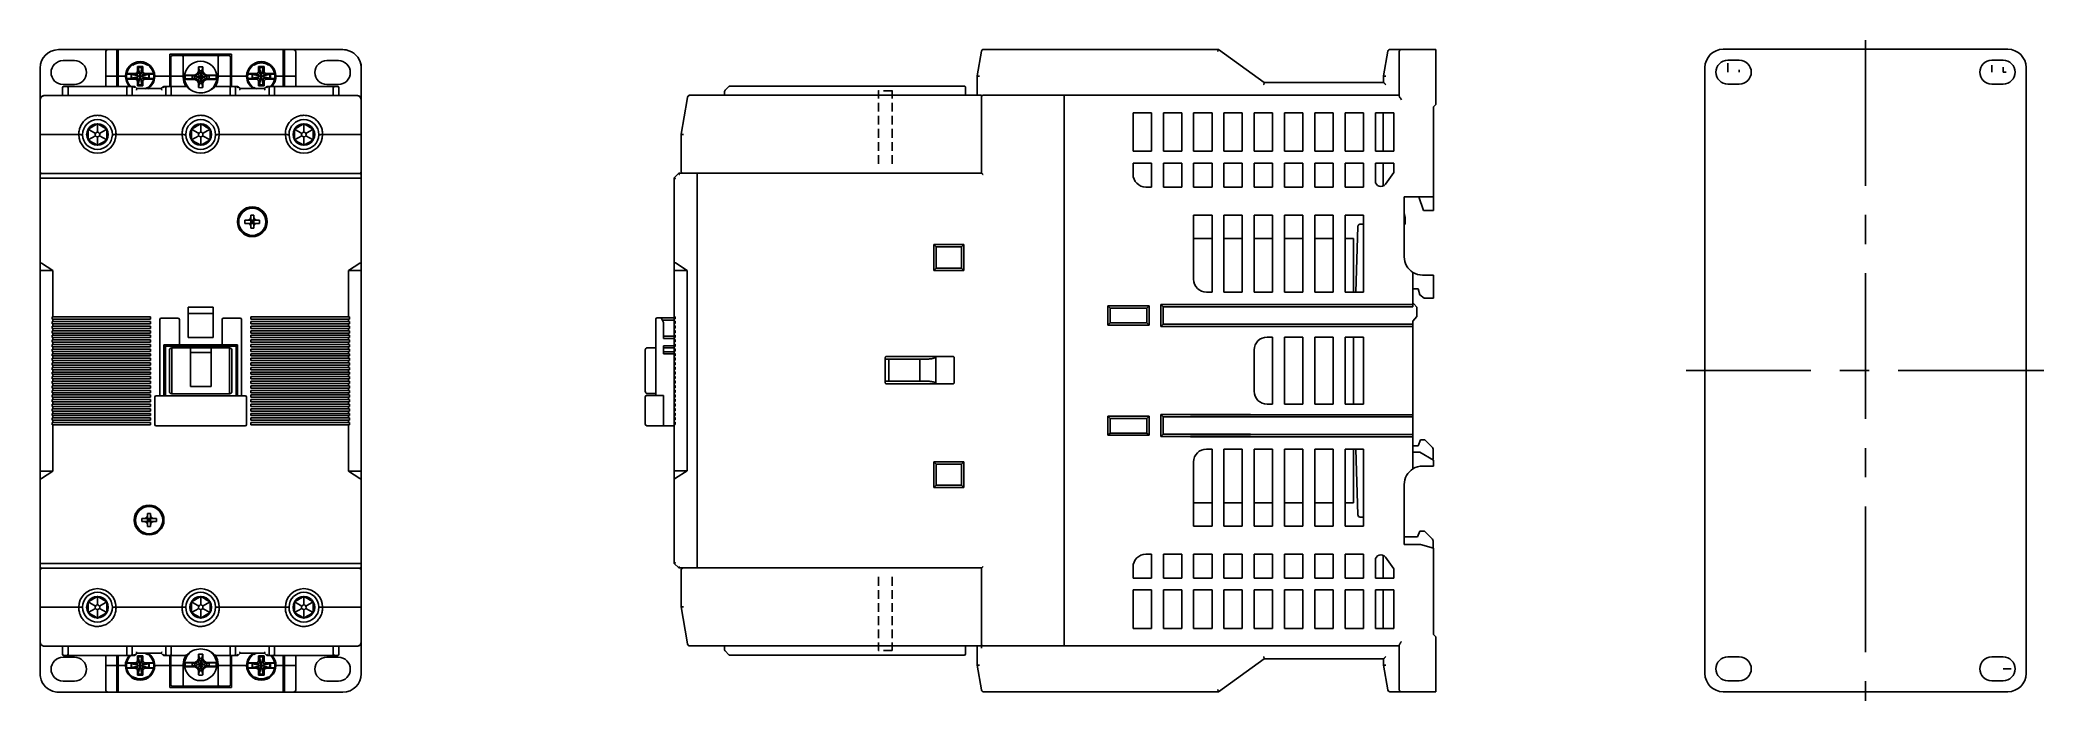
# Model space of a CAD drawing. Header units: millimetres. Extents: x -2567 to -2130, y -1703 to -1559.
import ezdxf

# ---------------------------------------------------------------- set-up
doc = ezdxf.new("R2010")
doc.units = ezdxf.units.MM
doc.linetypes.add('CENTER', pattern=[50.8, 31.75, -6.35, 6.35, -6.35])
doc.linetypes.add('HIDDEN', pattern=[9.525, 6.35, -3.175])
doc.layers.add('DEFAULT_1', color=7, linetype='CENTER')

msp = doc.modelspace()

# ---------------------------------------------------------------- linework, layer by layer
at = {"color": 7, "linetype": 'Continuous'}
for p, q in [((-2552.86, -1561.1), (-2562.66, -1561.1)), ((-2551.86, -1561.1), (-2552.86, -1561.1)), ((-2552.36, -1566.94), (-2552.36, -1561.6)), ((-2551.86, -1561.1), (-2549.91, -1561.1)), ((-2551.86, -1561.1), (-2549.91, -1561.1)), ((-2549.91, -1561.1), (-2549.91, -1561.52)), ((-2549.66, -1561.1), (-2549.91, -1561.1)), ((-2549.91, -1561.52), (-2549.91, -1566.9)), ((-2549.91, -1562.7), (-2549.66, -1562.7)), ((-2549.66, -1561.1), (-2513.66, -1561.1)), ((-2549.66, -1561.1), (-2513.66, -1561.1)), ((-2549.66, -1561.35), (-2549.66, -1561.1)), ((-2549.66, -1566.9), (-2549.66, -1561.35)), ((-2538.36, -1562.1), (-2538.36, -1566.9)), ((-2524.96, -1562.1), (-2538.36, -1562.1)), ((-2538.31, -1566.9), (-2538.31, -1562.7)), ((-2538.31, -1562.7), (-2538.16, -1562.7)), ((-2538.16, -1566.93), (-2538.16, -1562.7)), ((-2537.86, -1562.4), (-2535.76, -1562.4)), ((-2537.86, -1562.4), (-2535.76, -1562.4)), ((-2534.96, -1562.4), (-2535.76, -1562.4)), ((-2535.46, -1562.7), (-2535.46, -1566.93)), ((-2528.36, -1562.4), (-2534.96, -1562.4)), ((-2527.56, -1562.4), (-2528.36, -1562.4)), ((-2527.86, -1566.93), (-2527.86, -1562.7)), ((-2527.56, -1562.4), (-2525.46, -1562.4)), ((-2527.56, -1562.4), (-2525.46, -1562.4)), ((-2525.16, -1562.7), (-2525.01, -1562.7)), ((-2525.16, -1562.7), (-2525.16, -1566.93)), ((-2525.16, -1562.7), (-2525.16, -1566.93)), ((-2525.01, -1562.7), (-2525.01, -1566.9)), ((-2524.96, -1562.1), (-2524.96, -1566.9)), ((-2513.66, -1561.1), (-2513.66, -1561.35)), ((-2513.41, -1561.1), (-2513.66, -1561.1)), ((-2513.66, -1566.9), (-2513.66, -1561.35)), ((-2513.66, -1562.7), (-2513.41, -1562.7)), ((-2513.41, -1561.1), (-2511.46, -1561.1)), ((-2513.41, -1561.52), (-2513.41, -1561.1)), ((-2513.41, -1566.9), (-2513.41, -1561.52)), ((-2510.46, -1561.1), (-2511.46, -1561.1)), ((-2510.96, -1561.6), (-2510.96, -1566.94)), ((-2510.96, -1561.6), (-2510.96, -1566.94)), ((-2500.66, -1561.1), (-2510.46, -1561.1)), ((-2361.53, -1561.45), (-2362.48, -1566.84)), ((-2309.88, -1561.04), (-2361.04, -1561.04)), ((-2299.88, -1568.24), (-2309.88, -1561.04)), ((-2272.93, -1561.45), (-2273.88, -1566.84)), ((-2269.98, -1561.04), (-2272.44, -1561.04)), ((-2270.48, -1561.54), (-2270.48, -1565.04)), ((-2262.48, -1561.04), (-2269.98, -1561.04)), ((-2262.48, -1561.04), (-2262.48, -1565.04)), ((-2188.47, -1561.02), (-2199.87, -1561.02)), ((-2188.47, -1561.02), (-2187.97, -1561.02)), ((-2149.77, -1561.02), (-2187.97, -1561.02)), ((-2149.77, -1561.02), (-2149.27, -1561.02)), ((-2137.87, -1561.02), (-2149.27, -1561.02)), ((-2566.66, -1565.1), (-2566.66, -1570.69)), ((-2559.16, -1563.5), (-2561.66, -1563.5)), ((-2552.36, -1566.94), (-2552.36, -1569.1)), ((-2549.91, -1566.9), (-2551.86, -1566.9)), ((-2549.91, -1569.1), (-2549.91, -1566.9)), ((-2549.66, -1566.9), (-2549.66, -1569.1)), ((-2548.36, -1566.9), (-2549.66, -1566.9)), ((-2547.79, -1566.42), (-2546.84, -1566.42)), ((-2547.79, -1567.38), (-2546.84, -1567.38)), ((-2547.44, -1566.3), (-2545.96, -1566.3)), ((-2545.96, -1567.5), (-2547.44, -1567.5)), ((-2547.05, -1564.71), (-2547.12, -1564.64)), ((-2546.76, -1566.5), (-2546.84, -1566.42)), ((-2546.84, -1567.38), (-2546.84, -1566.42)), ((-2546.76, -1567.3), (-2546.84, -1567.38)), ((-2546.76, -1566.5), (-2546.76, -1567.3)), ((-2545.46, -1566.5), (-2546.76, -1566.5)), ((-2544.86, -1566.9), (-2546.76, -1566.5)), ((-2544.86, -1566.9), (-2546.76, -1567.3)), ((-2546.76, -1567.3), (-2545.46, -1567.3)), ((-2546.44, -1564.47), (-2546.6, -1564.22)), ((-2544.26, -1564.8), (-2545.46, -1564.8)), ((-2545.46, -1564.8), (-2545.46, -1565.8)), ((-2545.26, -1565), (-2545.46, -1564.8)), ((-2544.46, -1565), (-2545.26, -1565)), ((-2544.86, -1566.9), (-2545.26, -1565)), ((-2545.26, -1565), (-2545.26, -1566.3)), ((-2544.86, -1566.9), (-2545.26, -1568.8)), ((-2545.26, -1567.5), (-2545.26, -1568.8)), ((-2544.86, -1566.9), (-2544.46, -1565)), ((-2544.86, -1566.9), (-2542.96, -1566.5)), ((-2544.86, -1566.9), (-2544.46, -1568.8)), ((-2544.86, -1566.9), (-2542.96, -1567.3)), ((-2544.46, -1565), (-2544.26, -1564.8)), ((-2544.46, -1566.3), (-2544.46, -1565)), ((-2544.46, -1568.8), (-2544.46, -1567.5)), ((-2544.26, -1565.8), (-2544.26, -1564.8)), ((-2542.96, -1566.5), (-2544.26, -1566.5)), ((-2544.26, -1567.3), (-2542.96, -1567.3)), ((-2543.75, -1566.3), (-2542.27, -1566.3)), ((-2542.27, -1567.5), (-2543.75, -1567.5)), ((-2543.12, -1564.22), (-2543.28, -1564.47)), ((-2542.88, -1564.4), (-2543.24, -1564.4)), ((-2542.96, -1566.5), (-2542.88, -1566.42)), ((-2542.96, -1567.3), (-2542.96, -1566.5)), ((-2542.96, -1567.3), (-2542.88, -1567.38)), ((-2542.88, -1567.38), (-2542.88, -1566.42)), ((-2542.88, -1566.42), (-2541.93, -1566.42)), ((-2542.88, -1567.38), (-2541.93, -1567.38)), ((-2542.6, -1564.64), (-2542.67, -1564.71)), ((-2538.36, -1566.9), (-2541.36, -1566.9)), ((-2538.36, -1566.9), (-2538.36, -1569.1)), ((-2538.31, -1569.1), (-2538.31, -1566.9)), ((-2538.16, -1566.93), (-2538.16, -1569.1)), ((-2537.86, -1566.9), (-2535.76, -1566.9)), ((-2535.46, -1567.1), (-2535.46, -1566.93)), ((-2533.49, -1566.74), (-2535.03, -1566.74)), ((-2533.49, -1567.46), (-2535.03, -1567.46)), ((-2533.49, -1566.74), (-2533.01, -1566.87)), ((-2533.49, -1567.46), (-2533.01, -1567.33)), ((-2532.92, -1566.87), (-2533.01, -1566.87)), ((-2533.01, -1566.87), (-2531.66, -1567.1)), ((-2533.01, -1567.33), (-2531.66, -1567.1)), ((-2533.01, -1567.33), (-2532.92, -1567.33)), ((-2532.92, -1566.87), (-2532.97, -1566.64)), ((-2532.97, -1567.57), (-2532.92, -1567.33)), ((-2532.27, -1566.49), (-2532.92, -1566.87)), ((-2532.92, -1566.87), (-2531.66, -1567.1)), ((-2532.92, -1567.33), (-2531.66, -1567.1)), ((-2532.92, -1567.33), (-2532.27, -1567.71)), ((-2532.27, -1566.49), (-2532.43, -1566.33)), ((-2531.89, -1565.84), (-2532.27, -1566.49)), ((-2532.27, -1566.49), (-2531.66, -1567.1)), ((-2532.27, -1567.71), (-2531.66, -1567.1)), ((-2532.12, -1564.86), (-2531.89, -1565.75)), ((-2532.12, -1565.79), (-2531.89, -1565.84)), ((-2531.89, -1565.75), (-2531.89, -1565.84)), ((-2531.89, -1565.75), (-2531.66, -1567.1)), ((-2531.89, -1565.84), (-2531.66, -1567.1)), ((-2531.89, -1568.36), (-2531.66, -1567.1)), ((-2531.89, -1568.45), (-2531.66, -1567.1)), ((-2531.43, -1565.75), (-2531.66, -1567.1)), ((-2531.43, -1565.84), (-2531.66, -1567.1)), ((-2531.05, -1566.49), (-2531.66, -1567.1)), ((-2530.31, -1566.87), (-2531.66, -1567.1)), ((-2530.4, -1566.87), (-2531.66, -1567.1)), ((-2531.43, -1568.45), (-2531.66, -1567.1)), ((-2531.43, -1568.36), (-2531.66, -1567.1)), ((-2531.05, -1567.71), (-2531.66, -1567.1)), ((-2530.4, -1567.33), (-2531.66, -1567.1)), ((-2530.31, -1567.33), (-2531.66, -1567.1)), ((-2531.19, -1564.86), (-2531.43, -1565.75)), ((-2531.43, -1565.84), (-2531.43, -1565.75)), ((-2531.43, -1565.84), (-2531.19, -1565.79)), ((-2531.05, -1566.49), (-2531.43, -1565.84)), ((-2530.89, -1566.33), (-2531.05, -1566.49)), ((-2530.4, -1566.87), (-2531.05, -1566.49)), ((-2531.05, -1567.71), (-2530.4, -1567.33)), ((-2530.35, -1566.64), (-2530.4, -1566.87)), ((-2530.31, -1566.87), (-2530.4, -1566.87)), ((-2530.35, -1567.57), (-2530.4, -1567.33)), ((-2530.4, -1567.33), (-2530.31, -1567.33)), ((-2529.83, -1566.74), (-2530.31, -1566.87)), ((-2529.83, -1567.46), (-2530.31, -1567.33)), ((-2528.28, -1566.74), (-2529.83, -1566.74)), ((-2528.28, -1567.46), (-2529.83, -1567.46)), ((-2527.86, -1566.93), (-2527.86, -1567.1)), ((-2527.86, -1566.93), (-2527.86, -1567.1)), ((-2527.56, -1566.9), (-2525.46, -1566.9)), ((-2525.16, -1569.1), (-2525.16, -1566.93)), ((-2525.01, -1566.9), (-2525.01, -1569.1)), ((-2524.96, -1569.1), (-2524.96, -1566.9)), ((-2521.96, -1566.9), (-2524.96, -1566.9)), ((-2521.39, -1566.42), (-2520.44, -1566.42)), ((-2521.39, -1567.38), (-2520.44, -1567.38)), ((-2521.04, -1566.3), (-2519.56, -1566.3)), ((-2519.56, -1567.5), (-2521.04, -1567.5)), ((-2520.65, -1564.71), (-2520.72, -1564.64)), ((-2520.36, -1566.5), (-2520.44, -1566.42)), ((-2520.44, -1567.38), (-2520.44, -1566.42)), ((-2520.36, -1567.3), (-2520.44, -1567.38)), ((-2520.36, -1566.5), (-2520.36, -1567.3)), ((-2519.06, -1566.5), (-2520.36, -1566.5)), ((-2518.46, -1566.9), (-2520.36, -1566.5)), ((-2518.46, -1566.9), (-2520.36, -1567.3)), ((-2520.36, -1567.3), (-2519.06, -1567.3)), ((-2520.04, -1564.47), (-2520.2, -1564.22)), ((-2517.86, -1564.8), (-2519.06, -1564.8)), ((-2519.06, -1564.8), (-2519.06, -1565.8)), ((-2518.86, -1565), (-2519.06, -1564.8)), ((-2518.06, -1565), (-2518.86, -1565)), ((-2518.46, -1566.9), (-2518.86, -1565)), ((-2518.86, -1565), (-2518.86, -1566.3)), ((-2518.46, -1566.9), (-2518.86, -1568.8)), ((-2518.86, -1567.5), (-2518.86, -1568.8)), ((-2518.46, -1566.9), (-2518.06, -1565)), ((-2518.46, -1566.9), (-2516.56, -1566.5)), ((-2518.46, -1566.9), (-2518.06, -1568.8)), ((-2518.46, -1566.9), (-2516.56, -1567.3)), ((-2518.06, -1565), (-2517.86, -1564.8)), ((-2518.06, -1566.3), (-2518.06, -1565)), ((-2518.06, -1568.8), (-2518.06, -1567.5)), ((-2517.86, -1565.8), (-2517.86, -1564.8)), ((-2516.56, -1566.5), (-2517.86, -1566.5)), ((-2517.86, -1567.3), (-2516.56, -1567.3)), ((-2517.35, -1566.3), (-2515.87, -1566.3)), ((-2515.87, -1567.5), (-2517.35, -1567.5)), ((-2516.72, -1564.22), (-2516.88, -1564.47)), ((-2516.48, -1564.4), (-2516.84, -1564.4)), ((-2516.56, -1566.5), (-2516.48, -1566.42)), ((-2516.56, -1567.3), (-2516.56, -1566.5)), ((-2516.56, -1567.3), (-2516.48, -1567.38)), ((-2516.48, -1567.38), (-2516.48, -1566.42)), ((-2516.48, -1566.42), (-2515.53, -1566.42)), ((-2516.48, -1567.38), (-2515.53, -1567.38)), ((-2516.2, -1564.64), (-2516.27, -1564.71)), ((-2513.66, -1566.9), (-2514.96, -1566.9)), ((-2513.66, -1569.1), (-2513.66, -1566.9)), ((-2513.41, -1566.9), (-2513.41, -1569.1)), ((-2511.46, -1566.9), (-2513.41, -1566.9)), ((-2510.96, -1569.1), (-2510.96, -1566.94)), ((-2501.66, -1563.5), (-2504.16, -1563.5)), ((-2496.66, -1570.69), (-2496.66, -1565.1)), ((-2362.48, -1571.04), (-2362.48, -1566.84)), ((-2362.48, -1571.04), (-2362.48, -1566.84)), ((-2273.88, -1566.84), (-2273.88, -1568.24)), ((-2270.48, -1565.04), (-2270.48, -1571.17)), ((-2262.48, -1573.04), (-2262.48, -1565.04)), ((-2203.87, -1573.02), (-2203.87, -1565.02)), ((-2198.87, -1563.42), (-2196.37, -1563.42)), ((-2141.37, -1563.42), (-2138.87, -1563.42)), ((-2133.87, -1573.02), (-2133.87, -1565.02)), ((-2566.66, -1570.69), (-2566.66, -1572.1)), ((-2565.66, -1571.1), (-2497.66, -1571.1)), ((-2565.66, -1571.1), (-2497.66, -1571.1)), ((-2561.76, -1570.23), (-2561.76, -1569.4)), ((-2561.76, -1570.23), (-2561.76, -1571.1)), ((-2561.66, -1568.7), (-2559.16, -1568.7)), ((-2561.46, -1569.1), (-2560.86, -1569.1)), ((-2547.46, -1569.1), (-2560.86, -1569.1)), ((-2560.86, -1569.1), (-2547.46, -1569.1)), ((-2560.56, -1569.4), (-2560.56, -1570.23)), ((-2560.56, -1570.23), (-2560.56, -1571.1)), ((-2560.56, -1570.23), (-2560.56, -1571.1)), ((-2547.76, -1570.23), (-2547.76, -1569.4)), ((-2547.76, -1570.23), (-2547.76, -1569.4)), ((-2547.76, -1570.23), (-2547.76, -1571.1)), ((-2547.46, -1569.1), (-2546.86, -1569.1)), ((-2547.46, -1569.1), (-2546.86, -1569.1)), ((-2546.86, -1569.1), (-2546.06, -1569.1)), ((-2546.86, -1569.1), (-2546.06, -1569.1)), ((-2546.56, -1569.4), (-2546.56, -1570.23)), ((-2546.56, -1569.4), (-2546.56, -1570.23)), ((-2546.56, -1570.23), (-2546.56, -1571.1)), ((-2546.56, -1570.23), (-2546.56, -1571.1)), ((-2545.97, -1569.19), (-2546.06, -1569.1)), ((-2545.56, -1569.6), (-2545.97, -1569.19)), ((-2540.26, -1569.6), (-2545.56, -1569.6)), ((-2540.26, -1569.6), (-2545.56, -1569.6)), ((-2545.46, -1568.01), (-2545.46, -1569)), ((-2545.26, -1568.8), (-2545.46, -1569)), ((-2545.46, -1569), (-2544.26, -1569)), ((-2545.26, -1568.8), (-2544.46, -1568.8)), ((-2544.46, -1568.8), (-2544.26, -1569)), ((-2544.26, -1569), (-2544.26, -1568.01)), ((-2543.28, -1569.33), (-2543.12, -1569.58)), ((-2542.88, -1569.4), (-2543.24, -1569.4)), ((-2542.67, -1569.09), (-2542.6, -1569.16)), ((-2539.85, -1569.19), (-2540.26, -1569.6)), ((-2539.76, -1569.1), (-2539.85, -1569.19)), ((-2539.76, -1569.1), (-2538.96, -1569.1)), ((-2539.76, -1569.1), (-2538.96, -1569.1)), ((-2539.26, -1570.23), (-2539.26, -1569.4)), ((-2539.26, -1570.23), (-2539.26, -1569.4)), ((-2539.26, -1570.23), (-2539.26, -1571.1)), ((-2538.96, -1569.1), (-2538.36, -1569.1)), ((-2538.36, -1569.1), (-2534.79, -1569.1)), ((-2538.06, -1569.4), (-2538.06, -1570.23)), ((-2538.06, -1569.4), (-2538.06, -1570.23)), ((-2538.06, -1570.23), (-2538.06, -1571.1)), ((-2538.06, -1570.23), (-2538.06, -1571.1)), ((-2532.27, -1567.71), (-2532.43, -1567.87)), ((-2532.27, -1567.71), (-2531.89, -1568.36)), ((-2531.89, -1568.36), (-2532.12, -1568.41)), ((-2532.12, -1569.34), (-2531.89, -1568.45)), ((-2531.89, -1568.36), (-2531.89, -1568.45)), ((-2531.43, -1568.36), (-2531.05, -1567.71)), ((-2531.19, -1568.41), (-2531.43, -1568.36)), ((-2531.43, -1568.45), (-2531.43, -1568.36)), ((-2531.19, -1569.34), (-2531.43, -1568.45)), ((-2530.89, -1567.87), (-2531.05, -1567.71)), ((-2528.53, -1569.1), (-2524.96, -1569.1)), ((-2525.26, -1570.23), (-2525.26, -1569.4)), ((-2525.26, -1570.23), (-2525.26, -1571.1)), ((-2524.96, -1569.1), (-2524.36, -1569.1)), ((-2524.36, -1569.1), (-2523.56, -1569.1)), ((-2524.36, -1569.1), (-2523.56, -1569.1)), ((-2524.06, -1569.4), (-2524.06, -1570.23)), ((-2524.06, -1570.23), (-2524.06, -1571.1)), ((-2523.47, -1569.19), (-2523.56, -1569.1)), ((-2523.06, -1569.6), (-2523.47, -1569.19)), ((-2517.76, -1569.6), (-2523.06, -1569.6)), ((-2517.76, -1569.6), (-2523.06, -1569.6)), ((-2520.72, -1569.16), (-2520.65, -1569.09)), ((-2520.2, -1569.58), (-2520.04, -1569.33)), ((-2520.2, -1569.58), (-2520.2, -1569.58)), ((-2519.06, -1568.01), (-2519.06, -1569)), ((-2518.86, -1568.8), (-2519.06, -1569)), ((-2519.06, -1569), (-2517.86, -1569)), ((-2518.86, -1568.8), (-2518.06, -1568.8)), ((-2518.06, -1568.8), (-2517.86, -1569)), ((-2517.86, -1569), (-2517.86, -1568.01)), ((-2517.35, -1569.19), (-2517.76, -1569.6)), ((-2517.35, -1569.19), (-2517.76, -1569.6)), ((-2517.26, -1569.1), (-2517.35, -1569.19)), ((-2517.26, -1569.1), (-2517.35, -1569.19)), ((-2517.26, -1569.1), (-2516.46, -1569.1)), ((-2517.26, -1569.1), (-2516.46, -1569.1)), ((-2516.76, -1570.23), (-2516.76, -1569.4)), ((-2516.76, -1570.23), (-2516.76, -1571.1)), ((-2516.46, -1569.1), (-2515.86, -1569.1)), ((-2502.46, -1569.1), (-2515.86, -1569.1)), ((-2515.86, -1569.1), (-2502.46, -1569.1)), ((-2515.56, -1569.4), (-2515.56, -1570.23)), ((-2515.56, -1569.4), (-2515.56, -1570.23)), ((-2515.56, -1570.23), (-2515.56, -1571.1)), ((-2515.56, -1570.23), (-2515.56, -1571.1)), ((-2504.16, -1568.7), (-2501.66, -1568.7)), ((-2502.76, -1570.23), (-2502.76, -1569.4)), ((-2502.76, -1570.23), (-2502.76, -1569.4)), ((-2502.76, -1570.23), (-2502.76, -1571.1)), ((-2502.46, -1569.1), (-2501.86, -1569.1)), ((-2502.46, -1569.1), (-2501.86, -1569.1)), ((-2501.56, -1569.4), (-2501.56, -1570.23)), ((-2501.56, -1570.23), (-2501.56, -1571.1)), ((-2501.56, -1570.23), (-2501.56, -1571.1)), ((-2496.66, -1572.1), (-2496.66, -1570.69)), ((-2425.64, -1571.95), (-2426.98, -1579.54)), ((-2425.55, -1571.45), (-2425.64, -1571.95)), ((-2361.48, -1571.04), (-2425.06, -1571.04)), ((-2417.48, -1570.16), (-2417.48, -1571.04)), ((-2416.57, -1569.13), (-2417.39, -1569.95)), ((-2416.57, -1569.13), (-2417.39, -1569.95)), ((-2416.35, -1569.04), (-2365.28, -1569.04)), ((-2364.98, -1571.04), (-2364.98, -1569.34)), ((-2364.98, -1571.04), (-2364.98, -1569.34)), ((-2361.48, -1571.04), (-2361.48, -1571.34)), ((-2361.48, -1571.34), (-2361.48, -1571.45)), ((-2361.48, -1571.45), (-2361.48, -1572.04)), ((-2343.48, -1571.04), (-2361.18, -1571.04)), ((-2343.48, -1571.04), (-2343.48, -1572.04)), ((-2343.48, -1571.07), (-2343.48, -1571.04)), ((-2270.48, -1571.04), (-2343.48, -1571.04)), ((-2343.48, -1571.04), (-2343.48, -1689.04)), ((-2343.48, -1689.04), (-2343.48, -1571.04)), ((-2343.48, -1571.17), (-2343.48, -1571.07)), ((-2343.48, -1571.33), (-2343.48, -1571.17)), ((-2343.48, -1571.54), (-2343.48, -1571.33)), ((-2343.48, -1571.78), (-2343.48, -1571.54)), ((-2343.48, -1572.04), (-2343.48, -1571.78)), ((-2299.88, -1568.24), (-2273.88, -1568.24)), ((-2299.88, -1568.24), (-2273.88, -1568.24)), ((-2196.37, -1568.62), (-2198.87, -1568.62)), ((-2138.87, -1568.62), (-2141.37, -1568.62)), ((-2566.66, -1579.64), (-2566.66, -1572.1)), ((-2496.66, -1572.1), (-2496.66, -1579.64)), ((-2496.66, -1572.1), (-2496.66, -1579.64)), ((-2361.48, -1572.04), (-2361.48, -1587.54)), ((-2343.48, -1595.54), (-2343.48, -1572.04)), ((-2343.48, -1572.04), (-2343.48, -1666.54)), ((-2328.48, -1574.84), (-2328.48, -1583.24)), ((-2324.48, -1574.84), (-2328.48, -1574.84)), ((-2324.48, -1583.24), (-2324.48, -1574.84)), ((-2321.88, -1574.84), (-2321.88, -1583.24)), ((-2317.88, -1574.84), (-2321.88, -1574.84)), ((-2317.88, -1583.24), (-2317.88, -1574.84)), ((-2315.28, -1574.84), (-2315.28, -1583.24)), ((-2311.28, -1574.84), (-2315.28, -1574.84)), ((-2311.28, -1583.24), (-2311.28, -1574.84)), ((-2308.68, -1574.84), (-2308.68, -1583.24)), ((-2304.68, -1574.84), (-2308.68, -1574.84)), ((-2304.68, -1583.24), (-2304.68, -1574.84)), ((-2302.08, -1574.84), (-2302.08, -1583.24)), ((-2298.08, -1574.84), (-2302.08, -1574.84)), ((-2298.08, -1583.24), (-2298.08, -1574.84)), ((-2295.48, -1574.84), (-2295.48, -1583.24)), ((-2291.48, -1574.84), (-2295.48, -1574.84)), ((-2291.48, -1583.24), (-2291.48, -1574.84)), ((-2288.88, -1574.84), (-2288.88, -1583.24)), ((-2284.88, -1574.84), (-2288.88, -1574.84)), ((-2284.88, -1583.24), (-2284.88, -1574.84)), ((-2282.28, -1574.84), (-2282.28, -1583.24)), ((-2278.28, -1574.84), (-2282.28, -1574.84)), ((-2278.28, -1583.24), (-2278.28, -1574.84)), ((-2275.68, -1574.84), (-2275.68, -1583.24)), ((-2271.68, -1574.84), (-2275.68, -1574.84)), ((-2273.98, -1574.84), (-2273.98, -1583.24)), ((-2271.68, -1583.24), (-2271.68, -1574.84)), ((-2262.98, -1573.54), (-2262.48, -1573.04)), ((-2262.98, -1593.14), (-2262.98, -1573.54)), ((-2203.87, -1573.52), (-2203.87, -1573.02)), ((-2203.87, -1593.12), (-2203.87, -1573.52)), ((-2133.87, -1573.02), (-2133.87, -1573.52)), ((-2133.87, -1593.12), (-2133.87, -1573.52)), ((-2566.66, -1587.6), (-2566.66, -1579.64)), ((-2566.66, -1587.6), (-2566.66, -1579.64)), ((-2558.21, -1579.6), (-2566.16, -1579.6)), ((-2555.39, -1577.96), (-2556.19, -1578.43)), ((-2556.19, -1578.43), (-2556.19, -1579.35)), ((-2554.59, -1579.35), (-2556.19, -1578.43)), ((-2556.19, -1579.35), (-2556.19, -1579.85)), ((-2556.19, -1579.85), (-2556.19, -1580.78)), ((-2554.59, -1579.85), (-2556.19, -1580.78)), ((-2555.39, -1577.96), (-2554.96, -1577.72)), ((-2554.16, -1577.25), (-2554.96, -1577.72)), ((-2553.35, -1577.72), (-2554.16, -1577.25)), ((-2554.16, -1579.1), (-2554.16, -1577.25)), ((-2554.16, -1580.1), (-2554.16, -1581.95)), ((-2553.73, -1579.35), (-2552.12, -1578.43)), ((-2553.73, -1579.85), (-2552.12, -1580.78)), ((-2552.93, -1577.96), (-2553.35, -1577.72)), ((-2552.12, -1578.43), (-2552.93, -1577.96)), ((-2552.12, -1579.35), (-2552.12, -1578.43)), ((-2552.12, -1579.85), (-2552.12, -1579.35)), ((-2552.12, -1580.78), (-2552.12, -1579.85)), ((-2535.71, -1579.6), (-2550.11, -1579.6)), ((-2532.89, -1577.96), (-2533.69, -1578.43)), ((-2533.69, -1578.43), (-2533.69, -1579.35)), ((-2532.09, -1579.35), (-2533.69, -1578.43)), ((-2533.69, -1579.35), (-2533.69, -1579.85)), ((-2533.69, -1579.85), (-2533.69, -1580.78)), ((-2532.09, -1579.85), (-2533.69, -1580.78)), ((-2532.89, -1577.96), (-2532.46, -1577.72)), ((-2531.66, -1577.25), (-2532.46, -1577.72)), ((-2530.85, -1577.72), (-2531.66, -1577.25)), ((-2531.66, -1579.1), (-2531.66, -1577.25)), ((-2531.66, -1580.1), (-2531.66, -1581.95)), ((-2531.23, -1579.35), (-2529.62, -1578.43)), ((-2531.23, -1579.85), (-2529.62, -1580.78)), ((-2530.43, -1577.96), (-2530.85, -1577.72)), ((-2529.62, -1578.43), (-2530.43, -1577.96)), ((-2529.62, -1579.35), (-2529.62, -1578.43)), ((-2529.62, -1579.85), (-2529.62, -1579.35)), ((-2529.62, -1580.78), (-2529.62, -1579.85)), ((-2513.21, -1579.6), (-2527.61, -1579.6)), ((-2510.39, -1577.96), (-2511.19, -1578.43)), ((-2511.19, -1578.43), (-2511.19, -1579.35)), ((-2509.59, -1579.35), (-2511.19, -1578.43)), ((-2511.19, -1579.35), (-2511.19, -1579.85)), ((-2511.19, -1579.85), (-2511.19, -1580.78)), ((-2509.59, -1579.85), (-2511.19, -1580.78)), ((-2510.39, -1577.96), (-2509.96, -1577.72)), ((-2509.16, -1577.25), (-2509.96, -1577.72)), ((-2508.35, -1577.72), (-2509.16, -1577.25)), ((-2509.16, -1579.1), (-2509.16, -1577.25)), ((-2509.16, -1580.1), (-2509.16, -1581.95)), ((-2508.73, -1579.35), (-2507.12, -1578.43)), ((-2508.73, -1579.85), (-2507.12, -1580.78)), ((-2507.93, -1577.96), (-2508.35, -1577.72)), ((-2507.12, -1578.43), (-2507.93, -1577.96)), ((-2507.12, -1579.35), (-2507.12, -1578.43)), ((-2507.12, -1579.85), (-2507.12, -1579.35)), ((-2507.12, -1580.78), (-2507.12, -1579.85)), ((-2497.16, -1579.6), (-2505.11, -1579.6)), ((-2496.66, -1579.64), (-2496.66, -1587.6)), ((-2496.66, -1579.64), (-2496.66, -1587.6)), ((-2426.98, -1579.54), (-2426.98, -1587.54)), ((-2556.19, -1580.78), (-2555.39, -1581.24)), ((-2555.39, -1581.24), (-2554.96, -1581.49)), ((-2554.96, -1581.49), (-2554.16, -1581.95)), ((-2554.16, -1581.95), (-2553.35, -1581.49)), ((-2552.93, -1581.24), (-2553.35, -1581.49)), ((-2552.93, -1581.24), (-2552.12, -1580.78)), ((-2533.69, -1580.78), (-2532.89, -1581.24)), ((-2532.89, -1581.24), (-2532.46, -1581.49)), ((-2532.46, -1581.49), (-2531.66, -1581.95)), ((-2531.66, -1581.95), (-2530.85, -1581.49)), ((-2530.43, -1581.24), (-2530.85, -1581.49)), ((-2530.43, -1581.24), (-2529.62, -1580.78)), ((-2511.19, -1580.78), (-2510.39, -1581.24)), ((-2510.39, -1581.24), (-2509.96, -1581.49)), ((-2509.96, -1581.49), (-2509.16, -1581.95)), ((-2509.16, -1581.95), (-2508.35, -1581.49)), ((-2507.93, -1581.24), (-2508.35, -1581.49)), ((-2507.93, -1581.24), (-2507.12, -1580.78)), ((-2328.48, -1583.24), (-2324.48, -1583.24)), ((-2321.88, -1583.24), (-2317.88, -1583.24)), ((-2315.28, -1583.24), (-2311.28, -1583.24)), ((-2308.68, -1583.24), (-2304.68, -1583.24)), ((-2302.08, -1583.24), (-2298.08, -1583.24)), ((-2295.48, -1583.24), (-2291.48, -1583.24)), ((-2284.88, -1583.24), (-2288.88, -1583.24)), ((-2282.28, -1583.24), (-2278.28, -1583.24)), ((-2275.68, -1583.24), (-2271.68, -1583.24)), ((-2566.66, -1587.6), (-2566.66, -1588.4)), ((-2566.66, -1589.23), (-2566.66, -1588.4)), ((-2566.66, -1589.23), (-2566.66, -1588.4)), ((-2566.66, -1607.64), (-2566.66, -1589.23)), ((-2566.66, -1607.64), (-2566.66, -1589.23)), ((-2566.36, -1588.1), (-2496.96, -1588.1)), ((-2566.36, -1589.1), (-2496.96, -1589.1)), ((-2496.66, -1587.6), (-2496.66, -1588.4)), ((-2496.66, -1587.6), (-2496.66, -1588.4)), ((-2496.66, -1588.4), (-2496.66, -1589.23)), ((-2496.66, -1588.4), (-2496.66, -1589.23)), ((-2496.66, -1589.23), (-2496.66, -1607.64)), ((-2496.66, -1589.23), (-2496.66, -1607.64)), ((-2427.48, -1588.04), (-2428.48, -1589.04)), ((-2428.48, -1589.04), (-2428.48, -1607.58)), ((-2428.48, -1589.04), (-2428.48, -1607.58)), ((-2426.48, -1588.04), (-2427.48, -1588.04)), ((-2423.48, -1588.04), (-2426.48, -1588.04)), ((-2423.48, -1588.04), (-2423.48, -1588.34)), ((-2361.48, -1588.04), (-2423.48, -1588.04)), ((-2423.48, -1588.05), (-2423.48, -1588.04)), ((-2423.48, -1588.1), (-2423.48, -1588.05)), ((-2423.48, -1588.16), (-2423.48, -1588.1)), ((-2423.48, -1588.25), (-2423.48, -1588.16)), ((-2423.48, -1588.34), (-2423.48, -1588.25)), ((-2423.48, -1673.74), (-2423.48, -1588.34)), ((-2423.48, -1588.34), (-2423.48, -1673.74)), ((-2361.48, -1587.54), (-2361.48, -1587.99)), ((-2361.48, -1587.99), (-2361.48, -1588.04)), ((-2328.48, -1585.84), (-2328.48, -1588.24)), ((-2324.48, -1585.84), (-2328.48, -1585.84)), ((-2324.48, -1591.04), (-2324.48, -1585.84)), ((-2317.88, -1585.84), (-2321.88, -1585.84)), ((-2321.88, -1585.84), (-2321.88, -1591.04)), ((-2317.88, -1591.04), (-2317.88, -1585.84)), ((-2311.28, -1585.84), (-2315.28, -1585.84)), ((-2315.28, -1585.84), (-2315.28, -1591.04)), ((-2311.28, -1591.04), (-2311.28, -1585.84)), ((-2304.68, -1585.84), (-2308.68, -1585.84)), ((-2308.68, -1585.84), (-2308.68, -1591.04)), ((-2304.68, -1591.04), (-2304.68, -1585.84)), ((-2298.08, -1585.84), (-2302.08, -1585.84)), ((-2302.08, -1585.84), (-2302.08, -1591.04)), ((-2298.08, -1591.04), (-2298.08, -1585.84)), ((-2291.48, -1585.84), (-2295.48, -1585.84)), ((-2295.48, -1585.84), (-2295.48, -1591.04)), ((-2291.48, -1591.04), (-2291.48, -1585.84)), ((-2284.88, -1585.84), (-2288.88, -1585.84)), ((-2288.88, -1585.84), (-2288.88, -1591.04)), ((-2284.88, -1591.04), (-2284.88, -1585.84)), ((-2278.28, -1585.84), (-2282.28, -1585.84)), ((-2282.28, -1585.84), (-2282.28, -1591.04)), ((-2278.28, -1591.04), (-2278.28, -1585.84)), ((-2271.68, -1585.84), (-2275.68, -1585.84)), ((-2275.68, -1585.84), (-2275.68, -1589.71)), ((-2273.98, -1585.84), (-2273.98, -1590.8)), ((-2273.5, -1590.4), (-2271.68, -1587.84)), ((-2271.68, -1587.84), (-2271.68, -1585.84)), ((-2325.68, -1591.04), (-2324.48, -1591.04)), ((-2321.88, -1591.04), (-2317.88, -1591.04)), ((-2315.28, -1591.04), (-2311.28, -1591.04)), ((-2308.68, -1591.04), (-2304.68, -1591.04)), ((-2302.08, -1591.04), (-2298.08, -1591.04)), ((-2295.48, -1591.04), (-2291.48, -1591.04)), ((-2288.88, -1591.04), (-2284.88, -1591.04)), ((-2282.28, -1591.04), (-2278.28, -1591.04)), ((-2269.38, -1593.14), (-2262.98, -1593.14)), ((-2269.38, -1606.24), (-2269.38, -1593.14)), ((-2266.18, -1593.14), (-2265.18, -1596.14)), ((-2262.98, -1596.14), (-2262.98, -1593.14)), ((-2203.87, -1606.22), (-2203.87, -1593.12)), ((-2133.87, -1593.12), (-2133.87, -1606.22)), ((-2520.76, -1597.2), (-2520.06, -1597.2)), ((-2520.76, -1597.55), (-2520.76, -1597.2)), ((-2520.76, -1598.25), (-2520.76, -1597.55)), ((-2520.06, -1597.55), (-2520.06, -1597.2)), ((-2520.06, -1598.25), (-2520.06, -1597.55)), ((-2315.28, -1597.14), (-2315.28, -1611.14)), ((-2311.28, -1597.14), (-2315.28, -1597.14)), ((-2311.28, -1613.94), (-2311.28, -1597.14)), ((-2308.68, -1597.14), (-2308.68, -1613.94)), ((-2304.68, -1597.14), (-2308.68, -1597.14)), ((-2304.68, -1613.94), (-2304.68, -1597.14)), ((-2302.08, -1597.14), (-2302.08, -1613.94)), ((-2298.08, -1597.14), (-2302.08, -1597.14)), ((-2298.08, -1613.94), (-2298.08, -1597.14)), ((-2295.48, -1597.14), (-2295.48, -1613.94)), ((-2291.48, -1597.14), (-2295.48, -1597.14)), ((-2291.48, -1613.94), (-2291.48, -1597.14)), ((-2288.88, -1597.14), (-2288.88, -1613.94)), ((-2284.88, -1597.14), (-2288.88, -1597.14)), ((-2284.88, -1613.94), (-2284.88, -1597.14)), ((-2282.28, -1597.14), (-2282.28, -1613.94)), ((-2278.28, -1597.14), (-2282.28, -1597.14)), ((-2278.28, -1613.94), (-2278.28, -1597.14)), ((-2269.18, -1597.64), (-2269.38, -1596.64)), ((-2269.18, -1599.14), (-2269.18, -1597.64)), ((-2265.18, -1596.14), (-2262.98, -1596.14)), ((-2522.01, -1598.25), (-2521.46, -1598.25)), ((-2522.01, -1598.25), (-2522.01, -1598.95)), ((-2522.01, -1598.95), (-2521.46, -1598.95)), ((-2520.76, -1598.25), (-2521.46, -1598.25)), ((-2520.76, -1598.95), (-2521.46, -1598.95)), ((-2520.76, -1598.25), (-2520.06, -1598.25)), ((-2520.76, -1598.25), (-2520.76, -1598.95)), ((-2520.76, -1598.95), (-2520.06, -1598.95)), ((-2520.76, -1598.95), (-2520.76, -1599.65)), ((-2520.76, -1600), (-2520.76, -1599.65)), ((-2520.76, -1600), (-2520.06, -1600)), ((-2520.06, -1598.25), (-2519.36, -1598.25)), ((-2520.06, -1598.25), (-2520.06, -1598.95)), ((-2520.06, -1598.95), (-2520.06, -1599.65)), ((-2520.06, -1598.95), (-2519.36, -1598.95)), ((-2520.06, -1600), (-2520.06, -1599.65)), ((-2519.36, -1598.25), (-2518.81, -1598.25)), ((-2519.36, -1598.95), (-2518.81, -1598.95)), ((-2518.81, -1598.25), (-2518.81, -1598.95)), ((-2315.28, -1602.24), (-2311.28, -1602.24)), ((-2308.68, -1602.24), (-2304.68, -1602.24)), ((-2302.08, -1602.24), (-2298.08, -1602.24)), ((-2295.48, -1602.24), (-2291.48, -1602.24)), ((-2288.88, -1602.24), (-2284.88, -1602.24)), ((-2282.28, -1602.24), (-2280.48, -1602.24)), ((-2280.48, -1602.24), (-2280.48, -1613.94)), ((-2279.49, -1599.62), (-2279.94, -1613.94)), ((-2278.99, -1599.14), (-2278.28, -1599.14)), ((-2278.99, -1599.14), (-2278.28, -1599.14)), ((-2269.38, -1599.14), (-2269.18, -1599.14)), ((-2371.88, -1603.59), (-2365.38, -1603.59)), ((-2371.88, -1609.19), (-2371.88, -1603.59)), ((-2371.88, -1603.59), (-2371.38, -1604.09)), ((-2371.38, -1604.09), (-2365.88, -1604.09)), ((-2371.38, -1608.69), (-2371.38, -1604.09)), ((-2365.38, -1603.59), (-2365.88, -1604.09)), ((-2365.88, -1604.09), (-2365.88, -1608.69)), ((-2365.38, -1603.59), (-2365.38, -1609.19)), ((-2203.87, -1606.22), (-2203.87, -1609.62)), ((-2133.87, -1606.22), (-2133.87, -1609.62)), ((-2566.66, -1607.64), (-2566.66, -1609.25)), ((-2566.66, -1609.25), (-2566.66, -1652.95)), ((-2566.66, -1609.25), (-2563.86, -1609.25)), ((-2566.36, -1607.64), (-2563.86, -1609.25)), ((-2563.86, -1609.25), (-2563.86, -1619.35)), ((-2563.86, -1609.25), (-2563.86, -1619.35)), ((-2563.86, -1609.25), (-2563.86, -1619.35)), ((-2496.96, -1607.64), (-2499.46, -1609.25)), ((-2496.66, -1609.25), (-2499.46, -1609.25)), ((-2499.46, -1609.25), (-2499.46, -1619.35)), ((-2499.46, -1609.25), (-2499.46, -1619.35)), ((-2499.46, -1609.25), (-2499.46, -1619.35)), ((-2496.66, -1607.64), (-2496.66, -1609.25)), ((-2496.66, -1609.25), (-2496.66, -1652.95)), ((-2428.48, -1607.58), (-2428.48, -1609.19)), ((-2428.48, -1607.58), (-2428.48, -1609.19)), ((-2428.48, -1609.19), (-2428.48, -1619.29)), ((-2425.68, -1609.19), (-2428.48, -1609.19)), ((-2428.48, -1609.19), (-2428.48, -1619.29)), ((-2425.68, -1609.19), (-2428.48, -1609.19)), ((-2428.48, -1609.19), (-2428.48, -1619.29)), ((-2428.18, -1607.58), (-2425.68, -1609.19)), ((-2428.18, -1607.58), (-2425.68, -1609.19)), ((-2425.68, -1609.19), (-2425.68, -1652.89)), ((-2425.68, -1609.19), (-2425.68, -1652.89)), ((-2371.88, -1609.19), (-2371.38, -1608.69)), ((-2365.38, -1609.19), (-2371.88, -1609.19)), ((-2365.88, -1608.69), (-2371.38, -1608.69)), ((-2365.38, -1609.19), (-2365.88, -1608.69)), ((-2267.48, -1616.64), (-2267.48, -1609.64)), ((-2262.98, -1610.24), (-2265.38, -1610.24)), ((-2262.98, -1615.24), (-2262.98, -1610.24)), ((-2203.87, -1616.62), (-2203.87, -1609.62)), ((-2133.87, -1609.62), (-2133.87, -1616.62)), ((-2312.48, -1613.94), (-2311.28, -1613.94)), ((-2308.68, -1613.94), (-2304.68, -1613.94)), ((-2302.08, -1613.94), (-2298.08, -1613.94)), ((-2295.48, -1613.94), (-2291.48, -1613.94)), ((-2288.88, -1613.94), (-2284.88, -1613.94)), ((-2282.28, -1613.94), (-2278.28, -1613.94)), ((-2266.38, -1613.24), (-2267.48, -1613.24)), ((-2266.38, -1613.24), (-2265.99, -1614.52)), ((-2265.99, -1614.52), (-2265.03, -1615.24)), ((-2265.03, -1615.24), (-2262.98, -1615.24)), ((-2563.86, -1619.35), (-2564.06, -1619.35)), ((-2564.06, -1619.85), (-2564.06, -1619.35)), ((-2563.86, -1619.35), (-2564.06, -1619.35)), ((-2564.06, -1619.85), (-2564.06, -1619.35)), ((-2563.86, -1619.35), (-2564.06, -1619.35)), ((-2564.06, -1619.85), (-2564.06, -1619.35)), ((-2564.06, -1619.35), (-2542.56, -1619.35)), ((-2563.86, -1619.85), (-2564.06, -1619.85)), ((-2563.86, -1619.85), (-2564.06, -1619.85)), ((-2563.86, -1619.85), (-2564.06, -1619.85)), ((-2564.06, -1619.85), (-2542.56, -1619.85)), ((-2563.86, -1619.35), (-2552.16, -1619.35)), ((-2563.86, -1619.35), (-2552.16, -1619.35)), ((-2563.86, -1619.35), (-2552.16, -1619.35)), ((-2563.86, -1619.85), (-2552.16, -1619.85)), ((-2563.86, -1619.85), (-2563.86, -1620.35)), ((-2563.86, -1619.85), (-2552.16, -1619.85)), ((-2563.86, -1619.85), (-2563.86, -1620.35)), ((-2563.86, -1619.85), (-2552.16, -1619.85)), ((-2563.86, -1619.85), (-2563.86, -1620.35)), ((-2542.56, -1619.85), (-2542.56, -1619.35)), ((-2540.56, -1636.5), (-2540.56, -1619.9)), ((-2540.26, -1619.6), (-2536.61, -1619.6)), ((-2536.31, -1619.9), (-2536.31, -1625.4)), ((-2534.41, -1623.8), (-2534.41, -1617.2)), ((-2534.41, -1617.2), (-2528.91, -1617.2)), ((-2528.91, -1618.6), (-2534.41, -1618.6)), ((-2528.91, -1623.8), (-2528.91, -1617.2)), ((-2527.01, -1625.4), (-2527.01, -1619.9)), ((-2526.71, -1619.6), (-2523.06, -1619.6)), ((-2522.76, -1619.9), (-2522.76, -1636.5)), ((-2520.76, -1619.35), (-2520.76, -1619.85)), ((-2520.76, -1619.35), (-2499.26, -1619.35)), ((-2520.76, -1619.85), (-2499.26, -1619.85)), ((-2499.46, -1619.35), (-2511.16, -1619.35)), ((-2499.46, -1619.35), (-2511.16, -1619.35)), ((-2499.46, -1619.35), (-2511.16, -1619.35)), ((-2499.46, -1619.85), (-2511.16, -1619.85)), ((-2499.46, -1619.85), (-2511.16, -1619.85)), ((-2499.46, -1619.85), (-2511.16, -1619.85)), ((-2499.46, -1619.35), (-2499.26, -1619.35)), ((-2499.46, -1619.35), (-2499.26, -1619.35)), ((-2499.46, -1619.35), (-2499.26, -1619.35)), ((-2499.46, -1619.85), (-2499.26, -1619.85)), ((-2499.46, -1619.85), (-2499.46, -1620.35)), ((-2499.46, -1619.85), (-2499.26, -1619.85)), ((-2499.46, -1619.85), (-2499.46, -1620.35)), ((-2499.46, -1619.85), (-2499.26, -1619.85)), ((-2499.46, -1619.85), (-2499.46, -1620.35)), ((-2499.26, -1619.85), (-2499.26, -1619.35)), ((-2499.26, -1619.85), (-2499.26, -1619.35)), ((-2499.26, -1619.85), (-2499.26, -1619.35)), ((-2432.48, -1619.84), (-2432.48, -1636.44)), ((-2428.48, -1619.54), (-2432.18, -1619.54)), ((-2430.78, -1620.54), (-2431.28, -1619.54)), ((-2428.48, -1619.79), (-2428.48, -1619.29)), ((-2428.48, -1619.29), (-2428.28, -1619.29)), ((-2428.48, -1619.79), (-2428.48, -1619.29)), ((-2428.48, -1619.29), (-2428.28, -1619.29)), ((-2428.48, -1619.79), (-2428.48, -1619.29)), ((-2428.48, -1619.29), (-2428.28, -1619.29)), ((-2428.48, -1619.79), (-2428.48, -1620.29)), ((-2428.48, -1619.79), (-2428.28, -1619.79)), ((-2428.48, -1619.79), (-2428.48, -1620.29)), ((-2428.48, -1619.79), (-2428.28, -1619.79)), ((-2428.48, -1619.79), (-2428.48, -1620.29)), ((-2428.48, -1619.79), (-2428.28, -1619.79)), ((-2428.28, -1619.79), (-2428.28, -1619.29)), ((-2428.28, -1619.79), (-2428.28, -1619.29)), ((-2428.28, -1619.79), (-2428.28, -1619.29)), ((-2333.98, -1616.94), (-2333.48, -1617.44)), ((-2333.98, -1616.94), (-2324.98, -1616.94)), ((-2333.98, -1621.14), (-2333.98, -1616.94)), ((-2333.48, -1617.44), (-2325.48, -1617.44)), ((-2333.48, -1620.64), (-2333.48, -1617.44)), ((-2324.98, -1616.94), (-2325.48, -1617.44)), ((-2325.48, -1617.44), (-2325.48, -1620.64)), ((-2324.98, -1616.94), (-2324.98, -1621.14)), ((-2322.4, -1616.62), (-2302.9, -1616.62)), ((-2322.4, -1621.42), (-2322.4, -1616.62)), ((-2322.4, -1616.62), (-2321.9, -1617.12)), ((-2321.9, -1617.12), (-2302.9, -1617.12)), ((-2321.9, -1620.92), (-2321.9, -1617.12)), ((-2315.98, -1616.64), (-2267.48, -1616.64)), ((-2315.98, -1617.14), (-2267.48, -1617.14)), ((-2267.48, -1616.24), (-2267.28, -1616.48)), ((-2267.48, -1616.64), (-2267.48, -1617.14)), ((-2267.48, -1620.24), (-2266.68, -1619.24)), ((-2267.28, -1616.48), (-2266.68, -1617.24)), ((-2266.68, -1619.24), (-2266.68, -1617.24)), ((-2203.87, -1621.42), (-2203.87, -1616.62)), ((-2133.87, -1616.62), (-2133.87, -1621.42)), ((-2563.86, -1620.35), (-2564.06, -1620.35)), ((-2564.06, -1620.85), (-2564.06, -1620.35)), ((-2563.86, -1620.35), (-2564.06, -1620.35)), ((-2564.06, -1620.85), (-2564.06, -1620.35)), ((-2563.86, -1620.35), (-2564.06, -1620.35)), ((-2564.06, -1620.85), (-2564.06, -1620.35)), ((-2564.06, -1620.35), (-2542.56, -1620.35)), ((-2563.86, -1620.85), (-2564.06, -1620.85)), ((-2563.86, -1620.85), (-2564.06, -1620.85)), ((-2563.86, -1620.85), (-2564.06, -1620.85)), ((-2564.06, -1620.85), (-2542.56, -1620.85)), ((-2563.86, -1621.35), (-2564.06, -1621.35)), ((-2564.06, -1621.85), (-2564.06, -1621.35)), ((-2563.86, -1621.35), (-2564.06, -1621.35)), ((-2564.06, -1621.85), (-2564.06, -1621.35)), ((-2563.86, -1621.35), (-2564.06, -1621.35)), ((-2564.06, -1621.85), (-2564.06, -1621.35)), ((-2564.06, -1621.35), (-2542.56, -1621.35)), ((-2563.86, -1621.85), (-2564.06, -1621.85)), ((-2563.86, -1621.85), (-2564.06, -1621.85)), ((-2563.86, -1621.85), (-2564.06, -1621.85)), ((-2564.06, -1621.85), (-2542.56, -1621.85)), ((-2563.86, -1622.35), (-2564.06, -1622.35)), ((-2564.06, -1622.85), (-2564.06, -1622.35)), ((-2563.86, -1622.35), (-2564.06, -1622.35)), ((-2564.06, -1622.85), (-2564.06, -1622.35)), ((-2563.86, -1622.35), (-2564.06, -1622.35)), ((-2564.06, -1622.85), (-2564.06, -1622.35)), ((-2564.06, -1622.35), (-2542.56, -1622.35)), ((-2563.86, -1622.85), (-2564.06, -1622.85)), ((-2563.86, -1622.85), (-2564.06, -1622.85)), ((-2563.86, -1622.85), (-2564.06, -1622.85)), ((-2564.06, -1622.85), (-2542.56, -1622.85)), ((-2563.86, -1623.35), (-2564.06, -1623.35)), ((-2564.06, -1623.85), (-2564.06, -1623.35)), ((-2563.86, -1623.35), (-2564.06, -1623.35)), ((-2564.06, -1623.85), (-2564.06, -1623.35)), ((-2563.86, -1623.35), (-2564.06, -1623.35)), ((-2564.06, -1623.85), (-2564.06, -1623.35)), ((-2564.06, -1623.35), (-2542.56, -1623.35)), ((-2563.86, -1623.85), (-2564.06, -1623.85)), ((-2563.86, -1623.85), (-2564.06, -1623.85)), ((-2563.86, -1623.85), (-2564.06, -1623.85)), ((-2564.06, -1623.85), (-2542.56, -1623.85)), ((-2563.86, -1624.35), (-2564.06, -1624.35)), ((-2564.06, -1624.85), (-2564.06, -1624.35)), ((-2563.86, -1624.35), (-2564.06, -1624.35)), ((-2564.06, -1624.85), (-2564.06, -1624.35)), ((-2563.86, -1624.35), (-2564.06, -1624.35)), ((-2564.06, -1624.85), (-2564.06, -1624.35)), ((-2564.06, -1624.35), (-2542.56, -1624.35)), ((-2563.86, -1620.35), (-2552.16, -1620.35)), ((-2563.86, -1620.35), (-2552.16, -1620.35)), ((-2563.86, -1620.35), (-2552.16, -1620.35)), ((-2563.86, -1620.85), (-2552.16, -1620.85)), ((-2563.86, -1620.85), (-2563.86, -1621.35)), ((-2563.86, -1620.85), (-2552.16, -1620.85)), ((-2563.86, -1620.85), (-2563.86, -1621.35)), ((-2563.86, -1620.85), (-2552.16, -1620.85)), ((-2563.86, -1620.85), (-2563.86, -1621.35)), ((-2563.86, -1621.35), (-2552.16, -1621.35)), ((-2563.86, -1621.35), (-2552.16, -1621.35)), ((-2563.86, -1621.35), (-2552.16, -1621.35)), ((-2563.86, -1621.85), (-2552.16, -1621.85)), ((-2563.86, -1621.85), (-2563.86, -1622.35)), ((-2563.86, -1621.85), (-2552.16, -1621.85)), ((-2563.86, -1621.85), (-2563.86, -1622.35)), ((-2563.86, -1621.85), (-2552.16, -1621.85)), ((-2563.86, -1621.85), (-2563.86, -1622.35)), ((-2563.86, -1622.35), (-2552.16, -1622.35)), ((-2563.86, -1622.35), (-2552.16, -1622.35)), ((-2563.86, -1622.35), (-2552.16, -1622.35)), ((-2563.86, -1622.85), (-2552.16, -1622.85)), ((-2563.86, -1622.85), (-2563.86, -1623.35)), ((-2563.86, -1622.85), (-2552.16, -1622.85)), ((-2563.86, -1622.85), (-2563.86, -1623.35)), ((-2563.86, -1622.85), (-2552.16, -1622.85)), ((-2563.86, -1622.85), (-2563.86, -1623.35)), ((-2563.86, -1623.35), (-2552.16, -1623.35)), ((-2563.86, -1623.35), (-2552.16, -1623.35)), ((-2563.86, -1623.35), (-2552.16, -1623.35)), ((-2563.86, -1623.85), (-2552.16, -1623.85)), ((-2563.86, -1623.85), (-2563.86, -1624.35)), ((-2563.86, -1623.85), (-2552.16, -1623.85)), ((-2563.86, -1623.85), (-2563.86, -1624.35)), ((-2563.86, -1623.85), (-2552.16, -1623.85)), ((-2563.86, -1623.85), (-2563.86, -1624.35)), ((-2563.86, -1624.35), (-2552.16, -1624.35)), ((-2563.86, -1624.35), (-2552.16, -1624.35)), ((-2563.86, -1624.35), (-2552.16, -1624.35)), ((-2542.56, -1620.85), (-2542.56, -1620.35)), ((-2542.56, -1621.85), (-2542.56, -1621.35)), ((-2542.56, -1622.85), (-2542.56, -1622.35)), ((-2542.56, -1623.85), (-2542.56, -1623.35)), ((-2542.56, -1624.85), (-2542.56, -1624.35)), ((-2534.41, -1623.8), (-2528.91, -1623.8)), ((-2520.76, -1620.35), (-2520.76, -1620.85)), ((-2520.76, -1620.35), (-2499.26, -1620.35)), ((-2520.76, -1620.85), (-2499.26, -1620.85)), ((-2520.76, -1621.35), (-2520.76, -1621.85)), ((-2520.76, -1621.35), (-2499.26, -1621.35)), ((-2520.76, -1621.85), (-2499.26, -1621.85)), ((-2520.76, -1622.35), (-2499.26, -1622.35)), ((-2520.76, -1622.35), (-2520.76, -1622.85)), ((-2520.76, -1622.85), (-2499.26, -1622.85)), ((-2520.76, -1623.35), (-2499.26, -1623.35)), ((-2520.76, -1623.35), (-2520.76, -1623.85)), ((-2520.76, -1623.85), (-2499.26, -1623.85)), ((-2520.76, -1624.35), (-2499.26, -1624.35)), ((-2520.76, -1624.35), (-2520.76, -1624.85)), ((-2499.46, -1620.35), (-2511.16, -1620.35)), ((-2499.46, -1620.35), (-2511.16, -1620.35)), ((-2499.46, -1620.35), (-2511.16, -1620.35)), ((-2499.46, -1620.85), (-2511.16, -1620.85)), ((-2499.46, -1620.85), (-2511.16, -1620.85)), ((-2499.46, -1620.85), (-2511.16, -1620.85)), ((-2499.46, -1621.35), (-2511.16, -1621.35)), ((-2499.46, -1621.35), (-2511.16, -1621.35)), ((-2499.46, -1621.35), (-2511.16, -1621.35)), ((-2499.46, -1621.85), (-2511.16, -1621.85)), ((-2499.46, -1621.85), (-2511.16, -1621.85)), ((-2499.46, -1621.85), (-2511.16, -1621.85)), ((-2499.46, -1622.35), (-2511.16, -1622.35)), ((-2499.46, -1622.35), (-2511.16, -1622.35)), ((-2499.46, -1622.35), (-2511.16, -1622.35)), ((-2499.46, -1622.85), (-2511.16, -1622.85)), ((-2499.46, -1622.85), (-2511.16, -1622.85)), ((-2499.46, -1622.85), (-2511.16, -1622.85)), ((-2499.46, -1623.35), (-2511.16, -1623.35)), ((-2499.46, -1623.35), (-2511.16, -1623.35)), ((-2499.46, -1623.35), (-2511.16, -1623.35)), ((-2499.46, -1623.85), (-2511.16, -1623.85)), ((-2499.46, -1623.85), (-2511.16, -1623.85)), ((-2499.46, -1623.85), (-2511.16, -1623.85)), ((-2499.46, -1624.35), (-2511.16, -1624.35)), ((-2499.46, -1624.35), (-2511.16, -1624.35)), ((-2499.46, -1624.35), (-2511.16, -1624.35)), ((-2499.46, -1620.35), (-2499.26, -1620.35)), ((-2499.46, -1620.35), (-2499.26, -1620.35)), ((-2499.46, -1620.35), (-2499.26, -1620.35)), ((-2499.46, -1620.85), (-2499.26, -1620.85)), ((-2499.46, -1620.85), (-2499.46, -1621.35)), ((-2499.46, -1620.85), (-2499.26, -1620.85)), ((-2499.46, -1620.85), (-2499.46, -1621.35)), ((-2499.46, -1620.85), (-2499.26, -1620.85)), ((-2499.46, -1620.85), (-2499.46, -1621.35)), ((-2499.46, -1621.35), (-2499.26, -1621.35)), ((-2499.46, -1621.35), (-2499.26, -1621.35)), ((-2499.46, -1621.35), (-2499.26, -1621.35)), ((-2499.46, -1621.85), (-2499.26, -1621.85)), ((-2499.46, -1621.85), (-2499.46, -1622.35)), ((-2499.46, -1621.85), (-2499.26, -1621.85)), ((-2499.46, -1621.85), (-2499.46, -1622.35)), ((-2499.46, -1621.85), (-2499.26, -1621.85)), ((-2499.46, -1621.85), (-2499.46, -1622.35)), ((-2499.46, -1622.35), (-2499.26, -1622.35)), ((-2499.46, -1622.35), (-2499.26, -1622.35)), ((-2499.46, -1622.35), (-2499.26, -1622.35)), ((-2499.46, -1622.85), (-2499.26, -1622.85)), ((-2499.46, -1622.85), (-2499.46, -1623.35)), ((-2499.46, -1622.85), (-2499.26, -1622.85)), ((-2499.46, -1622.85), (-2499.46, -1623.35)), ((-2499.46, -1622.85), (-2499.26, -1622.85)), ((-2499.46, -1622.85), (-2499.46, -1623.35)), ((-2499.46, -1623.35), (-2499.26, -1623.35)), ((-2499.46, -1623.35), (-2499.26, -1623.35)), ((-2499.46, -1623.35), (-2499.26, -1623.35)), ((-2499.46, -1623.85), (-2499.26, -1623.85)), ((-2499.46, -1623.85), (-2499.46, -1624.35)), ((-2499.46, -1623.85), (-2499.26, -1623.85)), ((-2499.46, -1623.85), (-2499.46, -1624.35)), ((-2499.46, -1623.85), (-2499.26, -1623.85)), ((-2499.46, -1623.85), (-2499.46, -1624.35)), ((-2499.46, -1624.35), (-2499.26, -1624.35)), ((-2499.46, -1624.35), (-2499.26, -1624.35)), ((-2499.46, -1624.35), (-2499.26, -1624.35)), ((-2499.26, -1620.85), (-2499.26, -1620.35)), ((-2499.26, -1620.85), (-2499.26, -1620.35)), ((-2499.26, -1620.85), (-2499.26, -1620.35)), ((-2499.26, -1621.85), (-2499.26, -1621.35)), ((-2499.26, -1621.85), (-2499.26, -1621.35)), ((-2499.26, -1621.85), (-2499.26, -1621.35)), ((-2499.26, -1622.85), (-2499.26, -1622.35)), ((-2499.26, -1622.85), (-2499.26, -1622.35)), ((-2499.26, -1622.85), (-2499.26, -1622.35)), ((-2499.26, -1623.85), (-2499.26, -1623.35)), ((-2499.26, -1623.85), (-2499.26, -1623.35)), ((-2499.26, -1623.85), (-2499.26, -1623.35)), ((-2499.26, -1624.85), (-2499.26, -1624.35)), ((-2499.26, -1624.85), (-2499.26, -1624.35)), ((-2499.26, -1624.85), (-2499.26, -1624.35)), ((-2428.48, -1620.04), (-2431.03, -1620.04)), ((-2430.78, -1624.04), (-2430.78, -1620.54)), ((-2428.48, -1623.54), (-2430.78, -1623.54)), ((-2428.48, -1624.04), (-2430.78, -1624.04)), ((-2428.48, -1620.79), (-2428.48, -1620.29)), ((-2428.48, -1620.29), (-2428.28, -1620.29)), ((-2428.48, -1620.79), (-2428.48, -1620.29)), ((-2428.48, -1620.29), (-2428.28, -1620.29)), ((-2428.48, -1620.79), (-2428.48, -1620.29)), ((-2428.48, -1620.29), (-2428.28, -1620.29)), ((-2428.48, -1620.79), (-2428.48, -1621.29)), ((-2428.48, -1620.79), (-2428.28, -1620.79)), ((-2428.48, -1620.79), (-2428.48, -1621.29)), ((-2428.48, -1620.79), (-2428.28, -1620.79)), ((-2428.48, -1620.79), (-2428.48, -1621.29)), ((-2428.48, -1620.79), (-2428.28, -1620.79)), ((-2428.48, -1621.79), (-2428.48, -1621.29)), ((-2428.48, -1621.29), (-2428.28, -1621.29)), ((-2428.48, -1621.79), (-2428.48, -1621.29)), ((-2428.48, -1621.29), (-2428.28, -1621.29)), ((-2428.48, -1621.79), (-2428.48, -1621.29)), ((-2428.48, -1621.29), (-2428.28, -1621.29)), ((-2428.48, -1621.79), (-2428.48, -1622.29)), ((-2428.48, -1621.79), (-2428.28, -1621.79)), ((-2428.48, -1621.79), (-2428.48, -1622.29)), ((-2428.48, -1621.79), (-2428.28, -1621.79)), ((-2428.48, -1621.79), (-2428.48, -1622.29)), ((-2428.48, -1621.79), (-2428.28, -1621.79)), ((-2428.48, -1622.79), (-2428.48, -1622.29)), ((-2428.48, -1622.29), (-2428.28, -1622.29)), ((-2428.48, -1622.79), (-2428.48, -1622.29)), ((-2428.48, -1622.29), (-2428.28, -1622.29)), ((-2428.48, -1622.79), (-2428.48, -1622.29)), ((-2428.48, -1622.29), (-2428.28, -1622.29)), ((-2428.48, -1622.79), (-2428.48, -1623.29)), ((-2428.48, -1622.79), (-2428.28, -1622.79)), ((-2428.48, -1622.79), (-2428.48, -1623.29)), ((-2428.48, -1622.79), (-2428.28, -1622.79)), ((-2428.48, -1622.79), (-2428.48, -1623.29)), ((-2428.48, -1622.79), (-2428.28, -1622.79)), ((-2428.48, -1623.79), (-2428.48, -1623.29)), ((-2428.48, -1623.29), (-2428.28, -1623.29)), ((-2428.48, -1623.79), (-2428.48, -1623.29)), ((-2428.48, -1623.29), (-2428.28, -1623.29)), ((-2428.48, -1623.79), (-2428.48, -1623.29)), ((-2428.48, -1623.29), (-2428.28, -1623.29)), ((-2428.48, -1623.79), (-2428.48, -1624.29)), ((-2428.48, -1623.79), (-2428.28, -1623.79)), ((-2428.48, -1623.79), (-2428.48, -1624.29)), ((-2428.48, -1623.79), (-2428.28, -1623.79)), ((-2428.48, -1623.79), (-2428.48, -1624.29)), ((-2428.48, -1623.79), (-2428.28, -1623.79)), ((-2428.48, -1624.79), (-2428.48, -1624.29)), ((-2428.48, -1624.29), (-2428.28, -1624.29)), ((-2428.48, -1624.79), (-2428.48, -1624.29)), ((-2428.48, -1624.29), (-2428.28, -1624.29)), ((-2428.48, -1624.79), (-2428.48, -1624.29)), ((-2428.48, -1624.29), (-2428.28, -1624.29)), ((-2428.28, -1620.79), (-2428.28, -1620.29)), ((-2428.28, -1620.79), (-2428.28, -1620.29)), ((-2428.28, -1620.79), (-2428.28, -1620.29)), ((-2428.28, -1621.79), (-2428.28, -1621.29)), ((-2428.28, -1621.79), (-2428.28, -1621.29)), ((-2428.28, -1621.79), (-2428.28, -1621.29)), ((-2428.28, -1622.79), (-2428.28, -1622.29)), ((-2428.28, -1622.79), (-2428.28, -1622.29)), ((-2428.28, -1622.79), (-2428.28, -1622.29)), ((-2428.28, -1623.79), (-2428.28, -1623.29)), ((-2428.28, -1623.79), (-2428.28, -1623.29)), ((-2428.28, -1623.79), (-2428.28, -1623.29)), ((-2428.28, -1624.79), (-2428.28, -1624.29)), ((-2428.28, -1624.79), (-2428.28, -1624.29)), ((-2428.28, -1624.79), (-2428.28, -1624.29)), ((-2333.98, -1621.14), (-2333.48, -1620.64)), ((-2324.98, -1621.14), (-2333.98, -1621.14)), ((-2325.48, -1620.64), (-2333.48, -1620.64)), ((-2324.98, -1621.14), (-2325.48, -1620.64)), ((-2321.9, -1620.92), (-2322.4, -1621.42)), ((-2302.9, -1621.42), (-2322.4, -1621.42)), ((-2302.9, -1620.92), (-2321.9, -1620.92)), ((-2267.48, -1620.94), (-2315.98, -1620.94)), ((-2267.48, -1621.44), (-2315.98, -1621.44)), ((-2298.08, -1623.74), (-2299.28, -1623.74)), ((-2298.08, -1638.34), (-2298.08, -1623.74)), ((-2291.48, -1623.74), (-2295.48, -1623.74)), ((-2295.48, -1623.74), (-2295.48, -1638.34)), ((-2291.48, -1638.34), (-2291.48, -1623.74)), ((-2284.88, -1623.74), (-2288.88, -1623.74)), ((-2288.88, -1623.74), (-2288.88, -1638.34)), ((-2284.88, -1638.34), (-2284.88, -1623.74)), ((-2278.28, -1623.74), (-2282.28, -1623.74)), ((-2282.28, -1623.74), (-2282.28, -1638.34)), ((-2280.48, -1623.74), (-2280.48, -1631.04)), ((-2278.28, -1638.34), (-2278.28, -1623.74)), ((-2267.48, -1620.24), (-2267.48, -1620.94)), ((-2267.48, -1620.94), (-2267.48, -1621.44)), ((-2267.48, -1621.44), (-2267.48, -1640.64)), ((-2203.87, -1621.42), (-2203.87, -1640.62)), ((-2133.87, -1621.42), (-2133.87, -1640.62)), ((-2563.86, -1624.85), (-2564.06, -1624.85)), ((-2563.86, -1624.85), (-2564.06, -1624.85)), ((-2563.86, -1624.85), (-2564.06, -1624.85)), ((-2564.06, -1624.85), (-2542.56, -1624.85)), ((-2563.86, -1625.35), (-2564.06, -1625.35)), ((-2564.06, -1625.85), (-2564.06, -1625.35)), ((-2563.86, -1625.35), (-2564.06, -1625.35)), ((-2564.06, -1625.85), (-2564.06, -1625.35)), ((-2563.86, -1625.35), (-2564.06, -1625.35)), ((-2564.06, -1625.85), (-2564.06, -1625.35)), ((-2564.06, -1625.35), (-2542.56, -1625.35)), ((-2563.86, -1625.85), (-2564.06, -1625.85)), ((-2563.86, -1625.85), (-2564.06, -1625.85)), ((-2563.86, -1625.85), (-2564.06, -1625.85)), ((-2564.06, -1625.85), (-2542.56, -1625.85)), ((-2563.86, -1626.35), (-2564.06, -1626.35)), ((-2564.06, -1626.85), (-2564.06, -1626.35)), ((-2563.86, -1626.35), (-2564.06, -1626.35)), ((-2564.06, -1626.85), (-2564.06, -1626.35)), ((-2563.86, -1626.35), (-2564.06, -1626.35)), ((-2564.06, -1626.85), (-2564.06, -1626.35)), ((-2564.06, -1626.35), (-2542.56, -1626.35)), ((-2563.86, -1626.85), (-2564.06, -1626.85)), ((-2563.86, -1626.85), (-2564.06, -1626.85)), ((-2563.86, -1626.85), (-2564.06, -1626.85)), ((-2564.06, -1626.85), (-2542.56, -1626.85)), ((-2563.86, -1627.35), (-2564.06, -1627.35)), ((-2564.06, -1627.85), (-2564.06, -1627.35)), ((-2563.86, -1627.35), (-2564.06, -1627.35)), ((-2564.06, -1627.85), (-2564.06, -1627.35)), ((-2563.86, -1627.35), (-2564.06, -1627.35)), ((-2564.06, -1627.85), (-2564.06, -1627.35)), ((-2564.06, -1627.35), (-2542.56, -1627.35)), ((-2563.86, -1627.85), (-2564.06, -1627.85)), ((-2563.86, -1627.85), (-2564.06, -1627.85)), ((-2563.86, -1627.85), (-2564.06, -1627.85)), ((-2564.06, -1627.85), (-2542.56, -1627.85)), ((-2563.86, -1628.35), (-2564.06, -1628.35)), ((-2564.06, -1628.85), (-2564.06, -1628.35)), ((-2563.86, -1628.35), (-2564.06, -1628.35)), ((-2564.06, -1628.85), (-2564.06, -1628.35)), ((-2563.86, -1628.35), (-2564.06, -1628.35)), ((-2564.06, -1628.85), (-2564.06, -1628.35)), ((-2564.06, -1628.35), (-2542.56, -1628.35)), ((-2563.86, -1624.85), (-2552.16, -1624.85)), ((-2563.86, -1624.85), (-2563.86, -1625.35)), ((-2563.86, -1624.85), (-2552.16, -1624.85)), ((-2563.86, -1624.85), (-2563.86, -1625.35)), ((-2563.86, -1624.85), (-2552.16, -1624.85)), ((-2563.86, -1624.85), (-2563.86, -1625.35)), ((-2563.86, -1625.35), (-2552.16, -1625.35)), ((-2563.86, -1625.35), (-2552.16, -1625.35)), ((-2563.86, -1625.35), (-2552.16, -1625.35)), ((-2563.86, -1625.85), (-2552.16, -1625.85)), ((-2563.86, -1625.85), (-2563.86, -1626.35)), ((-2563.86, -1625.85), (-2552.16, -1625.85)), ((-2563.86, -1625.85), (-2563.86, -1626.35)), ((-2563.86, -1625.85), (-2552.16, -1625.85)), ((-2563.86, -1625.85), (-2563.86, -1626.35)), ((-2563.86, -1626.35), (-2552.16, -1626.35)), ((-2563.86, -1626.35), (-2552.16, -1626.35)), ((-2563.86, -1626.35), (-2552.16, -1626.35)), ((-2563.86, -1626.85), (-2552.16, -1626.85)), ((-2563.86, -1626.85), (-2563.86, -1627.35)), ((-2563.86, -1626.85), (-2552.16, -1626.85)), ((-2563.86, -1626.85), (-2563.86, -1627.35)), ((-2563.86, -1626.85), (-2552.16, -1626.85)), ((-2563.86, -1626.85), (-2563.86, -1627.35)), ((-2563.86, -1627.35), (-2552.16, -1627.35)), ((-2563.86, -1627.35), (-2552.16, -1627.35)), ((-2563.86, -1627.35), (-2552.16, -1627.35)), ((-2563.86, -1627.85), (-2552.16, -1627.85)), ((-2563.86, -1627.85), (-2563.86, -1628.35)), ((-2563.86, -1627.85), (-2552.16, -1627.85)), ((-2563.86, -1627.85), (-2563.86, -1628.35)), ((-2563.86, -1627.85), (-2552.16, -1627.85)), ((-2563.86, -1627.85), (-2563.86, -1628.35)), ((-2563.86, -1628.35), (-2552.16, -1628.35)), ((-2563.86, -1628.35), (-2552.16, -1628.35)), ((-2563.86, -1628.35), (-2552.16, -1628.35)), ((-2542.56, -1625.85), (-2542.56, -1625.35)), ((-2542.56, -1626.85), (-2542.56, -1626.35)), ((-2542.56, -1627.85), (-2542.56, -1627.35)), ((-2542.56, -1628.85), (-2542.56, -1628.35)), ((-2539.66, -1625.4), (-2539.66, -1636.5)), ((-2539.66, -1625.4), (-2523.66, -1625.4)), ((-2539.36, -1625.7), (-2539.36, -1636.5)), ((-2539.36, -1625.7), (-2523.96, -1625.7)), ((-2538.46, -1626.6), (-2538.46, -1635.6)), ((-2537.96, -1626.1), (-2537.96, -1636.1)), ((-2533.91, -1626.1), (-2533.91, -1634.5)), ((-2533.91, -1627.1), (-2529.41, -1627.1)), ((-2529.41, -1634.5), (-2529.41, -1626.1)), ((-2525.36, -1636.1), (-2525.36, -1626.1)), ((-2524.86, -1635.6), (-2524.86, -1626.6)), ((-2523.96, -1636.5), (-2523.96, -1625.7)), ((-2523.66, -1636.5), (-2523.66, -1625.4)), ((-2520.76, -1624.85), (-2499.26, -1624.85)), ((-2520.76, -1625.35), (-2499.26, -1625.35)), ((-2520.76, -1625.35), (-2520.76, -1625.85)), ((-2520.76, -1625.85), (-2499.26, -1625.85)), ((-2520.76, -1626.35), (-2499.26, -1626.35)), ((-2520.76, -1626.35), (-2520.76, -1626.85)), ((-2520.76, -1626.85), (-2499.26, -1626.85)), ((-2520.76, -1627.35), (-2499.26, -1627.35)), ((-2520.76, -1627.35), (-2520.76, -1627.85)), ((-2520.76, -1627.85), (-2499.26, -1627.85)), ((-2520.76, -1628.35), (-2499.26, -1628.35)), ((-2520.76, -1628.35), (-2520.76, -1628.85)), ((-2499.46, -1624.85), (-2511.16, -1624.85)), ((-2499.46, -1624.85), (-2511.16, -1624.85)), ((-2499.46, -1624.85), (-2511.16, -1624.85)), ((-2499.46, -1625.35), (-2511.16, -1625.35)), ((-2499.46, -1625.35), (-2511.16, -1625.35)), ((-2499.46, -1625.35), (-2511.16, -1625.35)), ((-2499.46, -1625.85), (-2511.16, -1625.85)), ((-2499.46, -1625.85), (-2511.16, -1625.85)), ((-2499.46, -1625.85), (-2511.16, -1625.85)), ((-2499.46, -1626.35), (-2511.16, -1626.35)), ((-2499.46, -1626.35), (-2511.16, -1626.35)), ((-2499.46, -1626.35), (-2511.16, -1626.35)), ((-2499.46, -1626.85), (-2511.16, -1626.85)), ((-2499.46, -1626.85), (-2511.16, -1626.85)), ((-2499.46, -1626.85), (-2511.16, -1626.85)), ((-2499.46, -1627.35), (-2511.16, -1627.35)), ((-2499.46, -1627.35), (-2511.16, -1627.35)), ((-2499.46, -1627.35), (-2511.16, -1627.35)), ((-2499.46, -1627.85), (-2511.16, -1627.85)), ((-2499.46, -1627.85), (-2511.16, -1627.85)), ((-2499.46, -1627.85), (-2511.16, -1627.85)), ((-2499.46, -1628.35), (-2511.16, -1628.35)), ((-2499.46, -1628.35), (-2511.16, -1628.35)), ((-2499.46, -1628.35), (-2511.16, -1628.35)), ((-2499.46, -1624.85), (-2499.26, -1624.85)), ((-2499.46, -1624.85), (-2499.46, -1625.35)), ((-2499.46, -1624.85), (-2499.26, -1624.85)), ((-2499.46, -1624.85), (-2499.46, -1625.35)), ((-2499.46, -1624.85), (-2499.26, -1624.85)), ((-2499.46, -1624.85), (-2499.46, -1625.35)), ((-2499.46, -1625.35), (-2499.26, -1625.35)), ((-2499.46, -1625.35), (-2499.26, -1625.35)), ((-2499.46, -1625.35), (-2499.26, -1625.35)), ((-2499.46, -1625.85), (-2499.26, -1625.85)), ((-2499.46, -1625.85), (-2499.46, -1626.35)), ((-2499.46, -1625.85), (-2499.26, -1625.85)), ((-2499.46, -1625.85), (-2499.46, -1626.35)), ((-2499.46, -1625.85), (-2499.26, -1625.85)), ((-2499.46, -1625.85), (-2499.46, -1626.35)), ((-2499.46, -1626.35), (-2499.26, -1626.35)), ((-2499.46, -1626.35), (-2499.26, -1626.35)), ((-2499.46, -1626.35), (-2499.26, -1626.35)), ((-2499.46, -1626.85), (-2499.26, -1626.85)), ((-2499.46, -1626.85), (-2499.46, -1627.35)), ((-2499.46, -1626.85), (-2499.26, -1626.85)), ((-2499.46, -1626.85), (-2499.46, -1627.35)), ((-2499.46, -1626.85), (-2499.26, -1626.85)), ((-2499.46, -1626.85), (-2499.46, -1627.35)), ((-2499.46, -1627.35), (-2499.26, -1627.35)), ((-2499.46, -1627.35), (-2499.26, -1627.35)), ((-2499.46, -1627.35), (-2499.26, -1627.35)), ((-2499.46, -1627.85), (-2499.26, -1627.85)), ((-2499.46, -1627.85), (-2499.46, -1628.35)), ((-2499.46, -1627.85), (-2499.26, -1627.85)), ((-2499.46, -1627.85), (-2499.46, -1628.35)), ((-2499.46, -1627.85), (-2499.26, -1627.85)), ((-2499.46, -1627.85), (-2499.46, -1628.35)), ((-2499.46, -1628.35), (-2499.26, -1628.35)), ((-2499.46, -1628.35), (-2499.26, -1628.35)), ((-2499.46, -1628.35), (-2499.26, -1628.35)), ((-2499.26, -1625.85), (-2499.26, -1625.35)), ((-2499.26, -1625.85), (-2499.26, -1625.35)), ((-2499.26, -1625.85), (-2499.26, -1625.35)), ((-2499.26, -1626.85), (-2499.26, -1626.35)), ((-2499.26, -1626.85), (-2499.26, -1626.35)), ((-2499.26, -1626.85), (-2499.26, -1626.35)), ((-2499.26, -1627.85), (-2499.26, -1627.35)), ((-2499.26, -1627.85), (-2499.26, -1627.35)), ((-2499.26, -1627.85), (-2499.26, -1627.35)), ((-2499.26, -1628.85), (-2499.26, -1628.35)), ((-2499.26, -1628.85), (-2499.26, -1628.35)), ((-2499.26, -1628.85), (-2499.26, -1628.35)), ((-2434.78, -1635.54), (-2434.78, -1626.54)), ((-2434.28, -1626.04), (-2432.48, -1626.04)), ((-2430.78, -1627.4), (-2430.78, -1625.67)), ((-2430.78, -1625.67), (-2428.48, -1625.67)), ((-2430.78, -1626.1), (-2428.48, -1626.1)), ((-2428.48, -1626.97), (-2430.78, -1626.97)), ((-2428.48, -1627.4), (-2430.78, -1627.4)), ((-2428.48, -1624.79), (-2428.48, -1625.29)), ((-2428.48, -1624.79), (-2428.28, -1624.79)), ((-2428.48, -1624.79), (-2428.48, -1625.29)), ((-2428.48, -1624.79), (-2428.28, -1624.79)), ((-2428.48, -1624.79), (-2428.48, -1625.29)), ((-2428.48, -1624.79), (-2428.28, -1624.79)), ((-2428.48, -1625.79), (-2428.48, -1625.29)), ((-2428.48, -1625.29), (-2428.28, -1625.29)), ((-2428.48, -1625.79), (-2428.48, -1625.29)), ((-2428.48, -1625.29), (-2428.28, -1625.29)), ((-2428.48, -1625.79), (-2428.48, -1625.29)), ((-2428.48, -1625.29), (-2428.28, -1625.29)), ((-2428.48, -1625.79), (-2428.48, -1626.29)), ((-2428.48, -1625.79), (-2428.28, -1625.79)), ((-2428.48, -1625.79), (-2428.48, -1626.29)), ((-2428.48, -1625.79), (-2428.28, -1625.79)), ((-2428.48, -1625.79), (-2428.48, -1626.29)), ((-2428.48, -1625.79), (-2428.28, -1625.79)), ((-2428.48, -1626.79), (-2428.48, -1626.29)), ((-2428.48, -1626.29), (-2428.28, -1626.29)), ((-2428.48, -1626.79), (-2428.48, -1626.29)), ((-2428.48, -1626.29), (-2428.28, -1626.29)), ((-2428.48, -1626.79), (-2428.48, -1626.29)), ((-2428.48, -1626.29), (-2428.28, -1626.29)), ((-2428.48, -1626.79), (-2428.48, -1627.29)), ((-2428.48, -1626.79), (-2428.28, -1626.79)), ((-2428.48, -1626.79), (-2428.48, -1627.29)), ((-2428.48, -1626.79), (-2428.28, -1626.79)), ((-2428.48, -1626.79), (-2428.48, -1627.29)), ((-2428.48, -1626.79), (-2428.28, -1626.79)), ((-2428.48, -1627.79), (-2428.48, -1627.29)), ((-2428.48, -1627.29), (-2428.28, -1627.29)), ((-2428.48, -1627.79), (-2428.48, -1627.29)), ((-2428.48, -1627.29), (-2428.28, -1627.29)), ((-2428.48, -1627.79), (-2428.48, -1627.29)), ((-2428.48, -1627.29), (-2428.28, -1627.29)), ((-2428.48, -1627.79), (-2428.48, -1628.29)), ((-2428.48, -1627.79), (-2428.28, -1627.79)), ((-2428.48, -1627.79), (-2428.48, -1628.29)), ((-2428.48, -1627.79), (-2428.28, -1627.79)), ((-2428.48, -1627.79), (-2428.48, -1628.29)), ((-2428.48, -1627.79), (-2428.28, -1627.79)), ((-2428.48, -1628.79), (-2428.48, -1628.29)), ((-2428.48, -1628.29), (-2428.28, -1628.29)), ((-2428.48, -1628.79), (-2428.48, -1628.29)), ((-2428.48, -1628.29), (-2428.28, -1628.29)), ((-2428.48, -1628.79), (-2428.48, -1628.29)), ((-2428.48, -1628.29), (-2428.28, -1628.29)), ((-2428.28, -1625.79), (-2428.28, -1625.29)), ((-2428.28, -1625.79), (-2428.28, -1625.29)), ((-2428.28, -1625.79), (-2428.28, -1625.29)), ((-2428.28, -1626.79), (-2428.28, -1626.29)), ((-2428.28, -1626.79), (-2428.28, -1626.29)), ((-2428.28, -1626.79), (-2428.28, -1626.29)), ((-2428.28, -1627.79), (-2428.28, -1627.29)), ((-2428.28, -1627.79), (-2428.28, -1627.29)), ((-2428.28, -1627.79), (-2428.28, -1627.29)), ((-2428.28, -1628.79), (-2428.28, -1628.29)), ((-2428.28, -1628.79), (-2428.28, -1628.29)), ((-2428.28, -1628.79), (-2428.28, -1628.29)), ((-2382.48, -1633.64), (-2382.48, -1628.24)), ((-2382.18, -1627.94), (-2367.78, -1627.94)), ((-2382.18, -1628.54), (-2381.68, -1628.54)), ((-2381.68, -1628.54), (-2381.68, -1633.34)), ((-2381.68, -1628.54), (-2373.67, -1628.54)), ((-2374.98, -1633.34), (-2374.98, -1628.54)), ((-2371.48, -1633.84), (-2371.48, -1628.04)), ((-2367.48, -1628.24), (-2367.48, -1633.64)), ((-2302.08, -1626.54), (-2302.08, -1635.54)), ((-2563.86, -1628.85), (-2564.06, -1628.85)), ((-2563.86, -1628.85), (-2564.06, -1628.85)), ((-2563.86, -1628.85), (-2564.06, -1628.85)), ((-2564.06, -1628.85), (-2542.56, -1628.85)), ((-2563.86, -1629.35), (-2564.06, -1629.35)), ((-2564.06, -1629.85), (-2564.06, -1629.35)), ((-2563.86, -1629.35), (-2564.06, -1629.35)), ((-2564.06, -1629.85), (-2564.06, -1629.35)), ((-2563.86, -1629.35), (-2564.06, -1629.35)), ((-2564.06, -1629.85), (-2564.06, -1629.35)), ((-2564.06, -1629.35), (-2542.56, -1629.35)), ((-2563.86, -1629.85), (-2564.06, -1629.85)), ((-2563.86, -1629.85), (-2564.06, -1629.85)), ((-2563.86, -1629.85), (-2564.06, -1629.85)), ((-2564.06, -1629.85), (-2542.56, -1629.85)), ((-2563.86, -1630.35), (-2564.06, -1630.35)), ((-2564.06, -1630.85), (-2564.06, -1630.35)), ((-2563.86, -1630.35), (-2564.06, -1630.35)), ((-2564.06, -1630.85), (-2564.06, -1630.35)), ((-2563.86, -1630.35), (-2564.06, -1630.35)), ((-2564.06, -1630.85), (-2564.06, -1630.35)), ((-2564.06, -1630.35), (-2542.56, -1630.35)), ((-2563.86, -1630.85), (-2564.06, -1630.85)), ((-2563.86, -1630.85), (-2564.06, -1630.85)), ((-2563.86, -1630.85), (-2564.06, -1630.85)), ((-2564.06, -1630.85), (-2542.56, -1630.85)), ((-2563.86, -1631.35), (-2564.06, -1631.35)), ((-2564.06, -1631.35), (-2564.06, -1631.85)), ((-2563.86, -1631.35), (-2564.06, -1631.35)), ((-2564.06, -1631.35), (-2564.06, -1631.85)), ((-2563.86, -1631.35), (-2564.06, -1631.35)), ((-2564.06, -1631.35), (-2564.06, -1631.85)), ((-2564.06, -1631.35), (-2542.56, -1631.35)), ((-2563.86, -1631.85), (-2564.06, -1631.85)), ((-2563.86, -1631.85), (-2564.06, -1631.85)), ((-2563.86, -1631.85), (-2564.06, -1631.85)), ((-2564.06, -1631.85), (-2542.56, -1631.85)), ((-2563.86, -1632.35), (-2564.06, -1632.35)), ((-2564.06, -1632.35), (-2564.06, -1632.85)), ((-2563.86, -1632.35), (-2564.06, -1632.35)), ((-2564.06, -1632.35), (-2564.06, -1632.85)), ((-2563.86, -1632.35), (-2564.06, -1632.35)), ((-2564.06, -1632.35), (-2564.06, -1632.85)), ((-2564.06, -1632.35), (-2542.56, -1632.35)), ((-2563.86, -1632.85), (-2564.06, -1632.85)), ((-2563.86, -1632.85), (-2564.06, -1632.85)), ((-2563.86, -1632.85), (-2564.06, -1632.85)), ((-2564.06, -1632.85), (-2542.56, -1632.85)), ((-2563.86, -1628.85), (-2552.16, -1628.85)), ((-2563.86, -1628.85), (-2563.86, -1629.35)), ((-2563.86, -1628.85), (-2552.16, -1628.85)), ((-2563.86, -1628.85), (-2563.86, -1629.35)), ((-2563.86, -1628.85), (-2552.16, -1628.85)), ((-2563.86, -1628.85), (-2563.86, -1629.35)), ((-2563.86, -1629.35), (-2552.16, -1629.35)), ((-2563.86, -1629.35), (-2552.16, -1629.35)), ((-2563.86, -1629.35), (-2552.16, -1629.35)), ((-2563.86, -1629.85), (-2552.16, -1629.85)), ((-2563.86, -1629.85), (-2563.86, -1630.35)), ((-2563.86, -1629.85), (-2552.16, -1629.85)), ((-2563.86, -1629.85), (-2563.86, -1630.35)), ((-2563.86, -1629.85), (-2552.16, -1629.85)), ((-2563.86, -1629.85), (-2563.86, -1630.35)), ((-2563.86, -1630.35), (-2552.16, -1630.35)), ((-2563.86, -1630.35), (-2552.16, -1630.35)), ((-2563.86, -1630.35), (-2552.16, -1630.35)), ((-2563.86, -1630.85), (-2552.16, -1630.85)), ((-2563.86, -1630.85), (-2563.86, -1631.35)), ((-2563.86, -1630.85), (-2552.16, -1630.85)), ((-2563.86, -1630.85), (-2563.86, -1631.35)), ((-2563.86, -1630.85), (-2552.16, -1630.85)), ((-2563.86, -1630.85), (-2563.86, -1631.35)), ((-2563.86, -1631.35), (-2552.16, -1631.35)), ((-2563.86, -1631.35), (-2552.16, -1631.35)), ((-2563.86, -1631.35), (-2552.16, -1631.35)), ((-2563.86, -1631.85), (-2552.16, -1631.85)), ((-2563.86, -1631.85), (-2563.86, -1632.35)), ((-2563.86, -1631.85), (-2552.16, -1631.85)), ((-2563.86, -1631.85), (-2563.86, -1632.35)), ((-2563.86, -1631.85), (-2552.16, -1631.85)), ((-2563.86, -1631.85), (-2563.86, -1632.35)), ((-2563.86, -1632.35), (-2552.16, -1632.35)), ((-2563.86, -1632.35), (-2552.16, -1632.35)), ((-2563.86, -1632.35), (-2552.16, -1632.35)), ((-2563.86, -1632.85), (-2552.16, -1632.85)), ((-2563.86, -1632.85), (-2563.86, -1633.35)), ((-2563.86, -1632.85), (-2552.16, -1632.85)), ((-2563.86, -1632.85), (-2563.86, -1633.35)), ((-2563.86, -1632.85), (-2552.16, -1632.85)), ((-2563.86, -1632.85), (-2563.86, -1633.35)), ((-2542.56, -1629.85), (-2542.56, -1629.35)), ((-2542.56, -1630.85), (-2542.56, -1630.35)), ((-2542.56, -1631.35), (-2542.56, -1631.85)), ((-2542.56, -1632.35), (-2542.56, -1632.85)), ((-2520.76, -1628.85), (-2499.26, -1628.85)), ((-2520.76, -1629.35), (-2499.26, -1629.35)), ((-2520.76, -1629.35), (-2520.76, -1629.85)), ((-2520.76, -1629.85), (-2499.26, -1629.85)), ((-2520.76, -1630.35), (-2499.26, -1630.35)), ((-2520.76, -1630.35), (-2520.76, -1630.85)), ((-2520.76, -1630.85), (-2499.26, -1630.85)), ((-2520.76, -1631.35), (-2499.26, -1631.35)), ((-2520.76, -1631.85), (-2520.76, -1631.35)), ((-2520.76, -1631.85), (-2499.26, -1631.85)), ((-2520.76, -1632.35), (-2499.26, -1632.35)), ((-2520.76, -1632.85), (-2520.76, -1632.35)), ((-2520.76, -1632.85), (-2499.26, -1632.85)), ((-2499.46, -1628.85), (-2511.16, -1628.85)), ((-2499.46, -1628.85), (-2511.16, -1628.85)), ((-2499.46, -1628.85), (-2511.16, -1628.85)), ((-2499.46, -1629.35), (-2511.16, -1629.35)), ((-2499.46, -1629.35), (-2511.16, -1629.35)), ((-2499.46, -1629.35), (-2511.16, -1629.35)), ((-2511.16, -1629.85), (-2499.46, -1629.85)), ((-2511.16, -1629.85), (-2499.46, -1629.85)), ((-2511.16, -1629.85), (-2499.46, -1629.85)), ((-2499.46, -1630.35), (-2511.16, -1630.35)), ((-2499.46, -1630.35), (-2511.16, -1630.35)), ((-2499.46, -1630.35), (-2511.16, -1630.35)), ((-2511.16, -1630.85), (-2499.46, -1630.85)), ((-2511.16, -1630.85), (-2499.46, -1630.85)), ((-2511.16, -1630.85), (-2499.46, -1630.85)), ((-2499.46, -1631.35), (-2511.16, -1631.35)), ((-2499.46, -1631.35), (-2511.16, -1631.35)), ((-2499.46, -1631.35), (-2511.16, -1631.35)), ((-2499.46, -1631.85), (-2511.16, -1631.85)), ((-2499.46, -1631.85), (-2511.16, -1631.85)), ((-2499.46, -1631.85), (-2511.16, -1631.85)), ((-2499.46, -1632.35), (-2511.16, -1632.35)), ((-2499.46, -1632.35), (-2511.16, -1632.35)), ((-2499.46, -1632.35), (-2511.16, -1632.35)), ((-2499.46, -1632.85), (-2511.16, -1632.85)), ((-2499.46, -1632.85), (-2511.16, -1632.85)), ((-2499.46, -1632.85), (-2511.16, -1632.85)), ((-2499.46, -1628.85), (-2499.26, -1628.85)), ((-2499.46, -1628.85), (-2499.46, -1629.35)), ((-2499.46, -1628.85), (-2499.26, -1628.85)), ((-2499.46, -1628.85), (-2499.46, -1629.35)), ((-2499.46, -1628.85), (-2499.26, -1628.85)), ((-2499.46, -1628.85), (-2499.46, -1629.35)), ((-2499.46, -1629.35), (-2499.26, -1629.35)), ((-2499.46, -1629.35), (-2499.26, -1629.35)), ((-2499.46, -1629.35), (-2499.26, -1629.35)), ((-2499.46, -1629.85), (-2499.26, -1629.85)), ((-2499.46, -1629.85), (-2499.46, -1630.35)), ((-2499.46, -1629.85), (-2499.26, -1629.85)), ((-2499.46, -1629.85), (-2499.46, -1630.35)), ((-2499.46, -1629.85), (-2499.26, -1629.85)), ((-2499.46, -1629.85), (-2499.46, -1630.35)), ((-2499.46, -1630.35), (-2499.26, -1630.35)), ((-2499.46, -1630.35), (-2499.26, -1630.35)), ((-2499.46, -1630.35), (-2499.26, -1630.35)), ((-2499.46, -1630.85), (-2499.26, -1630.85)), ((-2499.46, -1630.85), (-2499.46, -1631.35)), ((-2499.46, -1630.85), (-2499.26, -1630.85)), ((-2499.46, -1630.85), (-2499.46, -1631.35)), ((-2499.46, -1630.85), (-2499.26, -1630.85)), ((-2499.46, -1630.85), (-2499.46, -1631.35)), ((-2499.46, -1631.35), (-2499.26, -1631.35)), ((-2499.46, -1631.35), (-2499.26, -1631.35)), ((-2499.46, -1631.35), (-2499.26, -1631.35)), ((-2499.46, -1631.85), (-2499.26, -1631.85)), ((-2499.46, -1631.85), (-2499.46, -1632.35)), ((-2499.46, -1631.85), (-2499.26, -1631.85)), ((-2499.46, -1631.85), (-2499.46, -1632.35)), ((-2499.46, -1631.85), (-2499.26, -1631.85)), ((-2499.46, -1631.85), (-2499.46, -1632.35)), ((-2499.46, -1632.35), (-2499.26, -1632.35)), ((-2499.46, -1632.35), (-2499.26, -1632.35)), ((-2499.46, -1632.35), (-2499.26, -1632.35)), ((-2499.46, -1632.85), (-2499.26, -1632.85)), ((-2499.46, -1632.85), (-2499.46, -1633.35)), ((-2499.46, -1632.85), (-2499.26, -1632.85)), ((-2499.46, -1632.85), (-2499.46, -1633.35)), ((-2499.46, -1632.85), (-2499.26, -1632.85)), ((-2499.46, -1632.85), (-2499.46, -1633.35)), ((-2499.26, -1629.85), (-2499.26, -1629.35)), ((-2499.26, -1629.85), (-2499.26, -1629.35)), ((-2499.26, -1629.85), (-2499.26, -1629.35)), ((-2499.26, -1630.85), (-2499.26, -1630.35)), ((-2499.26, -1630.85), (-2499.26, -1630.35)), ((-2499.26, -1630.85), (-2499.26, -1630.35)), ((-2499.26, -1631.35), (-2499.26, -1631.85)), ((-2499.26, -1631.35), (-2499.26, -1631.85)), ((-2499.26, -1631.35), (-2499.26, -1631.85)), ((-2499.26, -1632.35), (-2499.26, -1632.85)), ((-2499.26, -1632.35), (-2499.26, -1632.85)), ((-2499.26, -1632.35), (-2499.26, -1632.85)), ((-2428.48, -1628.79), (-2428.48, -1629.29)), ((-2428.48, -1628.79), (-2428.28, -1628.79)), ((-2428.48, -1628.79), (-2428.48, -1629.29)), ((-2428.48, -1628.79), (-2428.28, -1628.79)), ((-2428.48, -1628.79), (-2428.48, -1629.29)), ((-2428.48, -1628.79), (-2428.28, -1628.79)), ((-2428.48, -1629.79), (-2428.48, -1629.29)), ((-2428.48, -1629.29), (-2428.28, -1629.29)), ((-2428.48, -1629.79), (-2428.48, -1629.29)), ((-2428.48, -1629.29), (-2428.28, -1629.29)), ((-2428.48, -1629.79), (-2428.48, -1629.29)), ((-2428.48, -1629.29), (-2428.28, -1629.29)), ((-2428.48, -1629.79), (-2428.48, -1630.29)), ((-2428.48, -1629.79), (-2428.28, -1629.79)), ((-2428.48, -1629.79), (-2428.48, -1630.29)), ((-2428.48, -1629.79), (-2428.28, -1629.79)), ((-2428.48, -1629.79), (-2428.48, -1630.29)), ((-2428.48, -1629.79), (-2428.28, -1629.79)), ((-2428.48, -1630.79), (-2428.48, -1630.29)), ((-2428.48, -1630.29), (-2428.28, -1630.29)), ((-2428.48, -1630.79), (-2428.48, -1630.29)), ((-2428.48, -1630.29), (-2428.28, -1630.29)), ((-2428.48, -1630.79), (-2428.48, -1630.29)), ((-2428.48, -1630.29), (-2428.28, -1630.29)), ((-2428.48, -1630.79), (-2428.48, -1631.29)), ((-2428.48, -1630.79), (-2428.28, -1630.79)), ((-2428.48, -1630.79), (-2428.48, -1631.29)), ((-2428.48, -1630.79), (-2428.28, -1630.79)), ((-2428.48, -1630.79), (-2428.48, -1631.29)), ((-2428.48, -1630.79), (-2428.28, -1630.79)), ((-2428.48, -1631.79), (-2428.48, -1631.29)), ((-2428.48, -1631.29), (-2428.28, -1631.29)), ((-2428.48, -1631.79), (-2428.48, -1631.29)), ((-2428.48, -1631.29), (-2428.28, -1631.29)), ((-2428.48, -1631.79), (-2428.48, -1631.29)), ((-2428.48, -1631.29), (-2428.28, -1631.29)), ((-2428.48, -1631.79), (-2428.48, -1632.29)), ((-2428.48, -1631.79), (-2428.28, -1631.79)), ((-2428.48, -1631.79), (-2428.48, -1632.29)), ((-2428.48, -1631.79), (-2428.28, -1631.79)), ((-2428.48, -1631.79), (-2428.48, -1632.29)), ((-2428.48, -1631.79), (-2428.28, -1631.79)), ((-2428.48, -1632.79), (-2428.48, -1632.29)), ((-2428.48, -1632.29), (-2428.28, -1632.29)), ((-2428.48, -1632.79), (-2428.48, -1632.29)), ((-2428.48, -1632.29), (-2428.28, -1632.29)), ((-2428.48, -1632.79), (-2428.48, -1632.29)), ((-2428.48, -1632.29), (-2428.28, -1632.29)), ((-2428.48, -1632.79), (-2428.48, -1633.29)), ((-2428.48, -1632.79), (-2428.28, -1632.79)), ((-2428.48, -1632.79), (-2428.48, -1633.29)), ((-2428.48, -1632.79), (-2428.28, -1632.79)), ((-2428.48, -1632.79), (-2428.48, -1633.29)), ((-2428.48, -1632.79), (-2428.28, -1632.79)), ((-2428.28, -1629.79), (-2428.28, -1629.29)), ((-2428.28, -1629.79), (-2428.28, -1629.29)), ((-2428.28, -1629.79), (-2428.28, -1629.29)), ((-2428.28, -1630.79), (-2428.28, -1630.29)), ((-2428.28, -1630.79), (-2428.28, -1630.29)), ((-2428.28, -1630.79), (-2428.28, -1630.29)), ((-2428.28, -1631.29), (-2428.28, -1631.79)), ((-2428.28, -1631.29), (-2428.28, -1631.79)), ((-2428.28, -1631.29), (-2428.28, -1631.79)), ((-2428.28, -1632.29), (-2428.28, -1632.79)), ((-2428.28, -1632.29), (-2428.28, -1632.79)), ((-2428.28, -1632.29), (-2428.28, -1632.79)), ((-2280.48, -1638.34), (-2280.48, -1631.04)), ((-2563.86, -1633.35), (-2564.06, -1633.35)), ((-2564.06, -1633.35), (-2564.06, -1633.85)), ((-2563.86, -1633.35), (-2564.06, -1633.35)), ((-2564.06, -1633.35), (-2564.06, -1633.85)), ((-2563.86, -1633.35), (-2564.06, -1633.35)), ((-2564.06, -1633.35), (-2564.06, -1633.85)), ((-2564.06, -1633.35), (-2542.56, -1633.35)), ((-2563.86, -1633.85), (-2564.06, -1633.85)), ((-2563.86, -1633.85), (-2564.06, -1633.85)), ((-2563.86, -1633.85), (-2564.06, -1633.85)), ((-2564.06, -1633.85), (-2542.56, -1633.85)), ((-2563.86, -1634.35), (-2564.06, -1634.35)), ((-2564.06, -1634.35), (-2564.06, -1634.85)), ((-2563.86, -1634.35), (-2564.06, -1634.35)), ((-2564.06, -1634.35), (-2564.06, -1634.85)), ((-2563.86, -1634.35), (-2564.06, -1634.35)), ((-2564.06, -1634.35), (-2564.06, -1634.85)), ((-2564.06, -1634.35), (-2542.56, -1634.35)), ((-2563.86, -1634.85), (-2564.06, -1634.85)), ((-2563.86, -1634.85), (-2564.06, -1634.85)), ((-2563.86, -1634.85), (-2564.06, -1634.85)), ((-2564.06, -1634.85), (-2542.56, -1634.85)), ((-2563.86, -1635.35), (-2564.06, -1635.35)), ((-2564.06, -1635.35), (-2564.06, -1635.85)), ((-2563.86, -1635.35), (-2564.06, -1635.35)), ((-2564.06, -1635.35), (-2564.06, -1635.85)), ((-2563.86, -1635.35), (-2564.06, -1635.35)), ((-2564.06, -1635.35), (-2564.06, -1635.85)), ((-2564.06, -1635.35), (-2542.56, -1635.35)), ((-2563.86, -1635.85), (-2564.06, -1635.85)), ((-2563.86, -1635.85), (-2564.06, -1635.85)), ((-2563.86, -1635.85), (-2564.06, -1635.85)), ((-2564.06, -1635.85), (-2542.56, -1635.85)), ((-2563.86, -1636.35), (-2564.06, -1636.35)), ((-2564.06, -1636.35), (-2564.06, -1636.85)), ((-2563.86, -1636.35), (-2564.06, -1636.35)), ((-2564.06, -1636.35), (-2564.06, -1636.85)), ((-2563.86, -1636.35), (-2564.06, -1636.35)), ((-2564.06, -1636.35), (-2564.06, -1636.85)), ((-2564.06, -1636.35), (-2542.56, -1636.35)), ((-2563.86, -1636.85), (-2564.06, -1636.85)), ((-2563.86, -1636.85), (-2564.06, -1636.85)), ((-2563.86, -1636.85), (-2564.06, -1636.85)), ((-2564.06, -1636.85), (-2542.56, -1636.85)), ((-2563.86, -1637.35), (-2564.06, -1637.35)), ((-2564.06, -1637.35), (-2564.06, -1637.85)), ((-2563.86, -1637.35), (-2564.06, -1637.35)), ((-2564.06, -1637.35), (-2564.06, -1637.85)), ((-2563.86, -1637.35), (-2564.06, -1637.35)), ((-2564.06, -1637.35), (-2564.06, -1637.85)), ((-2564.06, -1637.35), (-2542.56, -1637.35)), ((-2563.86, -1633.35), (-2552.16, -1633.35)), ((-2563.86, -1633.35), (-2552.16, -1633.35)), ((-2563.86, -1633.35), (-2552.16, -1633.35)), ((-2563.86, -1633.85), (-2552.16, -1633.85)), ((-2563.86, -1633.85), (-2563.86, -1634.35)), ((-2563.86, -1633.85), (-2552.16, -1633.85)), ((-2563.86, -1633.85), (-2563.86, -1634.35)), ((-2563.86, -1633.85), (-2552.16, -1633.85)), ((-2563.86, -1633.85), (-2563.86, -1634.35)), ((-2563.86, -1634.35), (-2552.16, -1634.35)), ((-2563.86, -1634.35), (-2552.16, -1634.35)), ((-2563.86, -1634.35), (-2552.16, -1634.35)), ((-2563.86, -1634.85), (-2552.16, -1634.85)), ((-2563.86, -1634.85), (-2563.86, -1635.35)), ((-2563.86, -1634.85), (-2552.16, -1634.85)), ((-2563.86, -1634.85), (-2563.86, -1635.35)), ((-2563.86, -1634.85), (-2552.16, -1634.85)), ((-2563.86, -1634.85), (-2563.86, -1635.35)), ((-2563.86, -1635.35), (-2552.16, -1635.35)), ((-2563.86, -1635.35), (-2552.16, -1635.35)), ((-2563.86, -1635.35), (-2552.16, -1635.35)), ((-2563.86, -1635.85), (-2552.16, -1635.85)), ((-2563.86, -1635.85), (-2563.86, -1636.35)), ((-2563.86, -1635.85), (-2552.16, -1635.85)), ((-2563.86, -1635.85), (-2563.86, -1636.35)), ((-2563.86, -1635.85), (-2552.16, -1635.85)), ((-2563.86, -1635.85), (-2563.86, -1636.35)), ((-2563.86, -1636.35), (-2552.16, -1636.35)), ((-2563.86, -1636.35), (-2552.16, -1636.35)), ((-2563.86, -1636.35), (-2552.16, -1636.35)), ((-2563.86, -1636.85), (-2552.16, -1636.85)), ((-2563.86, -1636.85), (-2563.86, -1637.35)), ((-2563.86, -1636.85), (-2552.16, -1636.85)), ((-2563.86, -1636.85), (-2563.86, -1637.35)), ((-2563.86, -1636.85), (-2552.16, -1636.85)), ((-2563.86, -1636.85), (-2563.86, -1637.35)), ((-2563.86, -1637.35), (-2552.16, -1637.35)), ((-2563.86, -1637.35), (-2552.16, -1637.35)), ((-2563.86, -1637.35), (-2552.16, -1637.35)), ((-2542.56, -1633.35), (-2542.56, -1633.85)), ((-2542.56, -1634.35), (-2542.56, -1634.85)), ((-2542.56, -1635.35), (-2542.56, -1635.85)), ((-2542.56, -1636.35), (-2542.56, -1636.85)), ((-2542.56, -1637.35), (-2542.56, -1637.85)), ((-2541.66, -1636.8), (-2541.66, -1642.8)), ((-2541.36, -1636.5), (-2521.96, -1636.5)), ((-2533.91, -1634.5), (-2529.41, -1634.5)), ((-2521.66, -1642.8), (-2521.66, -1636.8)), ((-2520.76, -1633.35), (-2499.26, -1633.35)), ((-2520.76, -1633.85), (-2520.76, -1633.35)), ((-2520.76, -1633.85), (-2499.26, -1633.85)), ((-2520.76, -1634.35), (-2499.26, -1634.35)), ((-2520.76, -1634.85), (-2520.76, -1634.35)), ((-2520.76, -1634.85), (-2499.26, -1634.85)), ((-2520.76, -1635.35), (-2499.26, -1635.35)), ((-2520.76, -1635.85), (-2520.76, -1635.35)), ((-2520.76, -1635.85), (-2499.26, -1635.85)), ((-2520.76, -1636.35), (-2499.26, -1636.35)), ((-2520.76, -1636.85), (-2520.76, -1636.35)), ((-2520.76, -1636.85), (-2499.26, -1636.85)), ((-2520.76, -1637.35), (-2499.26, -1637.35)), ((-2520.76, -1637.85), (-2520.76, -1637.35)), ((-2499.46, -1633.35), (-2511.16, -1633.35)), ((-2499.46, -1633.35), (-2511.16, -1633.35)), ((-2499.46, -1633.35), (-2511.16, -1633.35)), ((-2499.46, -1633.85), (-2511.16, -1633.85)), ((-2499.46, -1633.85), (-2511.16, -1633.85)), ((-2499.46, -1633.85), (-2511.16, -1633.85)), ((-2499.46, -1634.35), (-2511.16, -1634.35)), ((-2499.46, -1634.35), (-2511.16, -1634.35)), ((-2499.46, -1634.35), (-2511.16, -1634.35)), ((-2499.46, -1634.85), (-2511.16, -1634.85)), ((-2499.46, -1634.85), (-2511.16, -1634.85)), ((-2499.46, -1634.85), (-2511.16, -1634.85)), ((-2499.46, -1635.35), (-2511.16, -1635.35)), ((-2499.46, -1635.35), (-2511.16, -1635.35)), ((-2499.46, -1635.35), (-2511.16, -1635.35)), ((-2499.46, -1635.85), (-2511.16, -1635.85)), ((-2499.46, -1635.85), (-2511.16, -1635.85)), ((-2499.46, -1635.85), (-2511.16, -1635.85)), ((-2499.46, -1636.35), (-2511.16, -1636.35)), ((-2499.46, -1636.35), (-2511.16, -1636.35)), ((-2499.46, -1636.35), (-2511.16, -1636.35)), ((-2499.46, -1636.85), (-2511.16, -1636.85)), ((-2499.46, -1636.85), (-2511.16, -1636.85)), ((-2499.46, -1636.85), (-2511.16, -1636.85)), ((-2499.46, -1637.35), (-2511.16, -1637.35)), ((-2499.46, -1637.35), (-2511.16, -1637.35)), ((-2499.46, -1637.35), (-2511.16, -1637.35)), ((-2499.46, -1633.35), (-2499.26, -1633.35)), ((-2499.46, -1633.35), (-2499.26, -1633.35)), ((-2499.46, -1633.35), (-2499.26, -1633.35)), ((-2499.46, -1633.85), (-2499.26, -1633.85)), ((-2499.46, -1633.85), (-2499.46, -1634.35)), ((-2499.46, -1633.85), (-2499.26, -1633.85)), ((-2499.46, -1633.85), (-2499.46, -1634.35)), ((-2499.46, -1633.85), (-2499.26, -1633.85)), ((-2499.46, -1633.85), (-2499.46, -1634.35)), ((-2499.46, -1634.35), (-2499.26, -1634.35)), ((-2499.46, -1634.35), (-2499.26, -1634.35)), ((-2499.46, -1634.35), (-2499.26, -1634.35)), ((-2499.46, -1634.85), (-2499.26, -1634.85)), ((-2499.46, -1634.85), (-2499.46, -1635.35)), ((-2499.46, -1634.85), (-2499.26, -1634.85)), ((-2499.46, -1634.85), (-2499.46, -1635.35)), ((-2499.46, -1634.85), (-2499.26, -1634.85)), ((-2499.46, -1634.85), (-2499.46, -1635.35)), ((-2499.46, -1635.35), (-2499.26, -1635.35)), ((-2499.46, -1635.35), (-2499.26, -1635.35)), ((-2499.46, -1635.35), (-2499.26, -1635.35)), ((-2499.46, -1635.85), (-2499.26, -1635.85)), ((-2499.46, -1635.85), (-2499.46, -1636.35)), ((-2499.46, -1635.85), (-2499.26, -1635.85)), ((-2499.46, -1635.85), (-2499.46, -1636.35)), ((-2499.46, -1635.85), (-2499.26, -1635.85)), ((-2499.46, -1635.85), (-2499.46, -1636.35)), ((-2499.46, -1636.35), (-2499.26, -1636.35)), ((-2499.46, -1636.35), (-2499.26, -1636.35)), ((-2499.46, -1636.35), (-2499.26, -1636.35)), ((-2499.46, -1636.85), (-2499.26, -1636.85)), ((-2499.46, -1636.85), (-2499.46, -1637.35)), ((-2499.46, -1636.85), (-2499.26, -1636.85)), ((-2499.46, -1636.85), (-2499.46, -1637.35)), ((-2499.46, -1636.85), (-2499.26, -1636.85)), ((-2499.46, -1636.85), (-2499.46, -1637.35)), ((-2499.46, -1637.35), (-2499.26, -1637.35)), ((-2499.46, -1637.35), (-2499.26, -1637.35)), ((-2499.46, -1637.35), (-2499.26, -1637.35)), ((-2499.26, -1633.35), (-2499.26, -1633.85)), ((-2499.26, -1633.35), (-2499.26, -1633.85)), ((-2499.26, -1633.35), (-2499.26, -1633.85)), ((-2499.26, -1634.35), (-2499.26, -1634.85)), ((-2499.26, -1634.35), (-2499.26, -1634.85)), ((-2499.26, -1634.35), (-2499.26, -1634.85)), ((-2499.26, -1635.35), (-2499.26, -1635.85)), ((-2499.26, -1635.35), (-2499.26, -1635.85)), ((-2499.26, -1635.35), (-2499.26, -1635.85)), ((-2499.26, -1636.35), (-2499.26, -1636.85)), ((-2499.26, -1636.35), (-2499.26, -1636.85)), ((-2499.26, -1636.35), (-2499.26, -1636.85)), ((-2499.26, -1637.35), (-2499.26, -1637.85)), ((-2499.26, -1637.35), (-2499.26, -1637.85)), ((-2499.26, -1637.35), (-2499.26, -1637.85)), ((-2434.78, -1642.74), (-2434.78, -1636.74)), ((-2430.78, -1636.44), (-2434.48, -1636.44)), ((-2432.48, -1636.04), (-2434.28, -1636.04)), ((-2430.78, -1636.44), (-2430.78, -1643.04)), ((-2428.48, -1633.79), (-2428.48, -1633.29)), ((-2428.48, -1633.29), (-2428.28, -1633.29)), ((-2428.48, -1633.79), (-2428.48, -1633.29)), ((-2428.48, -1633.29), (-2428.28, -1633.29)), ((-2428.48, -1633.79), (-2428.48, -1633.29)), ((-2428.48, -1633.29), (-2428.28, -1633.29)), ((-2428.48, -1633.79), (-2428.48, -1634.29)), ((-2428.48, -1633.79), (-2428.28, -1633.79)), ((-2428.48, -1633.79), (-2428.48, -1634.29)), ((-2428.48, -1633.79), (-2428.28, -1633.79)), ((-2428.48, -1633.79), (-2428.48, -1634.29)), ((-2428.48, -1633.79), (-2428.28, -1633.79)), ((-2428.48, -1634.79), (-2428.48, -1634.29)), ((-2428.48, -1634.29), (-2428.28, -1634.29)), ((-2428.48, -1634.79), (-2428.48, -1634.29)), ((-2428.48, -1634.29), (-2428.28, -1634.29)), ((-2428.48, -1634.79), (-2428.48, -1634.29)), ((-2428.48, -1634.29), (-2428.28, -1634.29)), ((-2428.48, -1634.79), (-2428.48, -1635.29)), ((-2428.48, -1634.79), (-2428.28, -1634.79)), ((-2428.48, -1634.79), (-2428.48, -1635.29)), ((-2428.48, -1634.79), (-2428.28, -1634.79)), ((-2428.48, -1634.79), (-2428.48, -1635.29)), ((-2428.48, -1634.79), (-2428.28, -1634.79)), ((-2428.48, -1635.79), (-2428.48, -1635.29)), ((-2428.48, -1635.29), (-2428.28, -1635.29)), ((-2428.48, -1635.79), (-2428.48, -1635.29)), ((-2428.48, -1635.29), (-2428.28, -1635.29)), ((-2428.48, -1635.79), (-2428.48, -1635.29)), ((-2428.48, -1635.29), (-2428.28, -1635.29)), ((-2428.48, -1635.79), (-2428.48, -1636.29)), ((-2428.48, -1635.79), (-2428.28, -1635.79)), ((-2428.48, -1635.79), (-2428.48, -1636.29)), ((-2428.48, -1635.79), (-2428.28, -1635.79)), ((-2428.48, -1635.79), (-2428.48, -1636.29)), ((-2428.48, -1635.79), (-2428.28, -1635.79)), ((-2428.48, -1636.79), (-2428.48, -1636.29)), ((-2428.48, -1636.29), (-2428.28, -1636.29)), ((-2428.48, -1636.79), (-2428.48, -1636.29)), ((-2428.48, -1636.29), (-2428.28, -1636.29)), ((-2428.48, -1636.79), (-2428.48, -1636.29)), ((-2428.48, -1636.29), (-2428.28, -1636.29)), ((-2428.48, -1636.79), (-2428.48, -1637.29)), ((-2428.48, -1636.79), (-2428.28, -1636.79)), ((-2428.48, -1636.79), (-2428.48, -1637.29)), ((-2428.48, -1636.79), (-2428.28, -1636.79)), ((-2428.48, -1636.79), (-2428.48, -1637.29)), ((-2428.48, -1636.79), (-2428.28, -1636.79)), ((-2428.48, -1637.79), (-2428.48, -1637.29)), ((-2428.48, -1637.29), (-2428.28, -1637.29)), ((-2428.48, -1637.79), (-2428.48, -1637.29)), ((-2428.48, -1637.29), (-2428.28, -1637.29)), ((-2428.48, -1637.79), (-2428.48, -1637.29)), ((-2428.48, -1637.29), (-2428.28, -1637.29)), ((-2428.28, -1633.29), (-2428.28, -1633.79)), ((-2428.28, -1633.29), (-2428.28, -1633.79)), ((-2428.28, -1633.29), (-2428.28, -1633.79)), ((-2428.28, -1634.29), (-2428.28, -1634.79)), ((-2428.28, -1634.29), (-2428.28, -1634.79)), ((-2428.28, -1634.29), (-2428.28, -1634.79)), ((-2428.28, -1635.29), (-2428.28, -1635.79)), ((-2428.28, -1635.29), (-2428.28, -1635.79)), ((-2428.28, -1635.29), (-2428.28, -1635.79)), ((-2428.28, -1636.29), (-2428.28, -1636.79)), ((-2428.28, -1636.29), (-2428.28, -1636.79)), ((-2428.28, -1636.29), (-2428.28, -1636.79)), ((-2428.28, -1637.29), (-2428.28, -1637.79)), ((-2428.28, -1637.29), (-2428.28, -1637.79)), ((-2428.28, -1637.29), (-2428.28, -1637.79)), ((-2381.68, -1633.34), (-2382.18, -1633.34)), ((-2367.78, -1633.94), (-2382.18, -1633.94)), ((-2374.98, -1633.34), (-2381.68, -1633.34)), ((-2373.67, -1633.34), (-2374.98, -1633.34)), ((-2563.86, -1637.85), (-2564.06, -1637.85)), ((-2563.86, -1637.85), (-2564.06, -1637.85)), ((-2563.86, -1637.85), (-2564.06, -1637.85)), ((-2564.06, -1637.85), (-2542.56, -1637.85)), ((-2563.86, -1638.35), (-2564.06, -1638.35)), ((-2564.06, -1638.35), (-2564.06, -1638.85)), ((-2563.86, -1638.35), (-2564.06, -1638.35)), ((-2564.06, -1638.35), (-2564.06, -1638.85)), ((-2563.86, -1638.35), (-2564.06, -1638.35)), ((-2564.06, -1638.35), (-2564.06, -1638.85)), ((-2564.06, -1638.35), (-2542.56, -1638.35)), ((-2563.86, -1638.85), (-2564.06, -1638.85)), ((-2563.86, -1638.85), (-2564.06, -1638.85)), ((-2563.86, -1638.85), (-2564.06, -1638.85)), ((-2564.06, -1638.85), (-2542.56, -1638.85)), ((-2563.86, -1639.35), (-2564.06, -1639.35)), ((-2564.06, -1639.35), (-2564.06, -1639.85)), ((-2563.86, -1639.35), (-2564.06, -1639.35)), ((-2564.06, -1639.35), (-2564.06, -1639.85)), ((-2563.86, -1639.35), (-2564.06, -1639.35)), ((-2564.06, -1639.35), (-2564.06, -1639.85)), ((-2564.06, -1639.35), (-2542.56, -1639.35)), ((-2563.86, -1639.85), (-2564.06, -1639.85)), ((-2563.86, -1639.85), (-2564.06, -1639.85)), ((-2563.86, -1639.85), (-2564.06, -1639.85)), ((-2564.06, -1639.85), (-2542.56, -1639.85)), ((-2563.86, -1640.35), (-2564.06, -1640.35)), ((-2564.06, -1640.35), (-2564.06, -1640.85)), ((-2563.86, -1640.35), (-2564.06, -1640.35)), ((-2564.06, -1640.35), (-2564.06, -1640.85)), ((-2563.86, -1640.35), (-2564.06, -1640.35)), ((-2564.06, -1640.35), (-2564.06, -1640.85)), ((-2564.06, -1640.35), (-2542.56, -1640.35)), ((-2563.86, -1640.85), (-2564.06, -1640.85)), ((-2563.86, -1640.85), (-2564.06, -1640.85)), ((-2563.86, -1640.85), (-2564.06, -1640.85)), ((-2564.06, -1640.85), (-2542.56, -1640.85)), ((-2563.86, -1641.35), (-2564.06, -1641.35)), ((-2564.06, -1641.35), (-2564.06, -1641.85)), ((-2563.86, -1641.35), (-2564.06, -1641.35)), ((-2564.06, -1641.35), (-2564.06, -1641.85)), ((-2563.86, -1641.35), (-2564.06, -1641.35)), ((-2564.06, -1641.35), (-2564.06, -1641.85)), ((-2564.06, -1641.35), (-2542.56, -1641.35)), ((-2563.86, -1641.85), (-2564.06, -1641.85)), ((-2563.86, -1641.85), (-2564.06, -1641.85)), ((-2563.86, -1641.85), (-2564.06, -1641.85)), ((-2564.06, -1641.85), (-2542.56, -1641.85)), ((-2563.86, -1637.85), (-2552.16, -1637.85)), ((-2563.86, -1637.85), (-2563.86, -1638.35)), ((-2563.86, -1637.85), (-2552.16, -1637.85)), ((-2563.86, -1637.85), (-2563.86, -1638.35)), ((-2563.86, -1637.85), (-2552.16, -1637.85)), ((-2563.86, -1637.85), (-2563.86, -1638.35)), ((-2563.86, -1638.35), (-2552.16, -1638.35)), ((-2563.86, -1638.35), (-2552.16, -1638.35)), ((-2563.86, -1638.35), (-2552.16, -1638.35)), ((-2563.86, -1638.85), (-2552.16, -1638.85)), ((-2563.86, -1638.85), (-2563.86, -1639.35)), ((-2563.86, -1638.85), (-2552.16, -1638.85)), ((-2563.86, -1638.85), (-2563.86, -1639.35)), ((-2563.86, -1638.85), (-2552.16, -1638.85)), ((-2563.86, -1638.85), (-2563.86, -1639.35)), ((-2563.86, -1639.35), (-2552.16, -1639.35)), ((-2563.86, -1639.35), (-2552.16, -1639.35)), ((-2563.86, -1639.35), (-2552.16, -1639.35)), ((-2563.86, -1639.85), (-2552.16, -1639.85)), ((-2563.86, -1639.85), (-2563.86, -1640.35)), ((-2563.86, -1639.85), (-2552.16, -1639.85)), ((-2563.86, -1639.85), (-2563.86, -1640.35)), ((-2563.86, -1639.85), (-2552.16, -1639.85)), ((-2563.86, -1639.85), (-2563.86, -1640.35)), ((-2563.86, -1640.35), (-2552.16, -1640.35)), ((-2563.86, -1640.35), (-2552.16, -1640.35)), ((-2563.86, -1640.35), (-2552.16, -1640.35)), ((-2563.86, -1640.85), (-2552.16, -1640.85)), ((-2563.86, -1640.85), (-2563.86, -1641.35)), ((-2563.86, -1640.85), (-2552.16, -1640.85)), ((-2563.86, -1640.85), (-2563.86, -1641.35)), ((-2563.86, -1640.85), (-2552.16, -1640.85)), ((-2563.86, -1640.85), (-2563.86, -1641.35)), ((-2563.86, -1641.35), (-2552.16, -1641.35)), ((-2563.86, -1641.35), (-2552.16, -1641.35)), ((-2563.86, -1641.35), (-2552.16, -1641.35)), ((-2563.86, -1641.85), (-2552.16, -1641.85)), ((-2563.86, -1641.85), (-2563.86, -1642.35)), ((-2563.86, -1641.85), (-2552.16, -1641.85)), ((-2563.86, -1641.85), (-2563.86, -1642.35)), ((-2563.86, -1641.85), (-2552.16, -1641.85)), ((-2563.86, -1641.85), (-2563.86, -1642.35)), ((-2542.56, -1638.35), (-2542.56, -1638.85)), ((-2542.56, -1639.35), (-2542.56, -1639.85)), ((-2542.56, -1640.35), (-2542.56, -1640.85)), ((-2542.56, -1641.35), (-2542.56, -1641.85)), ((-2520.76, -1637.85), (-2499.26, -1637.85)), ((-2520.76, -1638.35), (-2499.26, -1638.35)), ((-2520.76, -1638.85), (-2520.76, -1638.35)), ((-2520.76, -1638.85), (-2499.26, -1638.85)), ((-2520.76, -1639.35), (-2499.26, -1639.35)), ((-2520.76, -1639.85), (-2520.76, -1639.35)), ((-2520.76, -1639.85), (-2499.26, -1639.85)), ((-2520.76, -1640.35), (-2499.26, -1640.35)), ((-2520.76, -1640.85), (-2520.76, -1640.35)), ((-2520.76, -1640.85), (-2499.26, -1640.85)), ((-2520.76, -1641.35), (-2499.26, -1641.35)), ((-2520.76, -1641.85), (-2520.76, -1641.35)), ((-2520.76, -1641.85), (-2499.26, -1641.85)), ((-2499.46, -1637.85), (-2511.16, -1637.85)), ((-2499.46, -1637.85), (-2511.16, -1637.85)), ((-2499.46, -1637.85), (-2511.16, -1637.85)), ((-2499.46, -1638.35), (-2511.16, -1638.35)), ((-2499.46, -1638.35), (-2511.16, -1638.35)), ((-2499.46, -1638.35), (-2511.16, -1638.35)), ((-2499.46, -1638.85), (-2511.16, -1638.85)), ((-2499.46, -1638.85), (-2511.16, -1638.85)), ((-2499.46, -1638.85), (-2511.16, -1638.85)), ((-2499.46, -1639.35), (-2511.16, -1639.35)), ((-2499.46, -1639.35), (-2511.16, -1639.35)), ((-2499.46, -1639.35), (-2511.16, -1639.35)), ((-2499.46, -1639.85), (-2511.16, -1639.85)), ((-2499.46, -1639.85), (-2511.16, -1639.85)), ((-2499.46, -1639.85), (-2511.16, -1639.85)), ((-2499.46, -1640.35), (-2511.16, -1640.35)), ((-2499.46, -1640.35), (-2511.16, -1640.35)), ((-2499.46, -1640.35), (-2511.16, -1640.35)), ((-2499.46, -1640.85), (-2511.16, -1640.85)), ((-2499.46, -1640.85), (-2511.16, -1640.85)), ((-2499.46, -1640.85), (-2511.16, -1640.85)), ((-2499.46, -1641.35), (-2511.16, -1641.35)), ((-2499.46, -1641.35), (-2511.16, -1641.35)), ((-2499.46, -1641.35), (-2511.16, -1641.35)), ((-2499.46, -1641.85), (-2511.16, -1641.85)), ((-2499.46, -1641.85), (-2511.16, -1641.85)), ((-2499.46, -1641.85), (-2511.16, -1641.85)), ((-2499.46, -1637.85), (-2499.26, -1637.85)), ((-2499.46, -1637.85), (-2499.46, -1638.35)), ((-2499.46, -1637.85), (-2499.26, -1637.85)), ((-2499.46, -1637.85), (-2499.46, -1638.35)), ((-2499.46, -1637.85), (-2499.26, -1637.85)), ((-2499.46, -1637.85), (-2499.46, -1638.35)), ((-2499.46, -1638.35), (-2499.26, -1638.35)), ((-2499.46, -1638.35), (-2499.26, -1638.35)), ((-2499.46, -1638.35), (-2499.26, -1638.35)), ((-2499.46, -1638.85), (-2499.26, -1638.85)), ((-2499.46, -1638.85), (-2499.46, -1639.35)), ((-2499.46, -1638.85), (-2499.26, -1638.85)), ((-2499.46, -1638.85), (-2499.46, -1639.35)), ((-2499.46, -1638.85), (-2499.26, -1638.85)), ((-2499.46, -1638.85), (-2499.46, -1639.35)), ((-2499.46, -1639.35), (-2499.26, -1639.35)), ((-2499.46, -1639.35), (-2499.26, -1639.35)), ((-2499.46, -1639.35), (-2499.26, -1639.35)), ((-2499.46, -1639.85), (-2499.26, -1639.85)), ((-2499.46, -1639.85), (-2499.46, -1640.35)), ((-2499.46, -1639.85), (-2499.26, -1639.85)), ((-2499.46, -1639.85), (-2499.46, -1640.35)), ((-2499.46, -1639.85), (-2499.26, -1639.85)), ((-2499.46, -1639.85), (-2499.46, -1640.35)), ((-2499.46, -1640.35), (-2499.26, -1640.35)), ((-2499.46, -1640.35), (-2499.26, -1640.35)), ((-2499.46, -1640.35), (-2499.26, -1640.35)), ((-2499.46, -1640.85), (-2499.26, -1640.85)), ((-2499.46, -1640.85), (-2499.46, -1641.35)), ((-2499.46, -1640.85), (-2499.26, -1640.85)), ((-2499.46, -1640.85), (-2499.46, -1641.35)), ((-2499.46, -1640.85), (-2499.26, -1640.85)), ((-2499.46, -1640.85), (-2499.46, -1641.35)), ((-2499.46, -1641.35), (-2499.26, -1641.35)), ((-2499.46, -1641.35), (-2499.26, -1641.35)), ((-2499.46, -1641.35), (-2499.26, -1641.35)), ((-2499.46, -1641.85), (-2499.26, -1641.85)), ((-2499.46, -1641.85), (-2499.46, -1642.35)), ((-2499.46, -1641.85), (-2499.26, -1641.85)), ((-2499.46, -1641.85), (-2499.46, -1642.35)), ((-2499.46, -1641.85), (-2499.26, -1641.85)), ((-2499.46, -1641.85), (-2499.46, -1642.35)), ((-2499.26, -1638.35), (-2499.26, -1638.85)), ((-2499.26, -1638.35), (-2499.26, -1638.85)), ((-2499.26, -1638.35), (-2499.26, -1638.85)), ((-2499.26, -1639.35), (-2499.26, -1639.85)), ((-2499.26, -1639.35), (-2499.26, -1639.85)), ((-2499.26, -1639.35), (-2499.26, -1639.85)), ((-2499.26, -1640.35), (-2499.26, -1640.85)), ((-2499.26, -1640.35), (-2499.26, -1640.85)), ((-2499.26, -1640.35), (-2499.26, -1640.85)), ((-2499.26, -1641.35), (-2499.26, -1641.85)), ((-2499.26, -1641.35), (-2499.26, -1641.85)), ((-2499.26, -1641.35), (-2499.26, -1641.85)), ((-2428.48, -1637.79), (-2428.48, -1638.29)), ((-2428.48, -1637.79), (-2428.28, -1637.79)), ((-2428.48, -1637.79), (-2428.48, -1638.29)), ((-2428.48, -1637.79), (-2428.28, -1637.79)), ((-2428.48, -1637.79), (-2428.48, -1638.29)), ((-2428.48, -1637.79), (-2428.28, -1637.79)), ((-2428.48, -1638.79), (-2428.48, -1638.29)), ((-2428.48, -1638.29), (-2428.28, -1638.29)), ((-2428.48, -1638.79), (-2428.48, -1638.29)), ((-2428.48, -1638.29), (-2428.28, -1638.29)), ((-2428.48, -1638.79), (-2428.48, -1638.29)), ((-2428.48, -1638.29), (-2428.28, -1638.29)), ((-2428.48, -1638.79), (-2428.48, -1639.29)), ((-2428.48, -1638.79), (-2428.28, -1638.79)), ((-2428.48, -1638.79), (-2428.48, -1639.29)), ((-2428.48, -1638.79), (-2428.28, -1638.79)), ((-2428.48, -1638.79), (-2428.48, -1639.29)), ((-2428.48, -1638.79), (-2428.28, -1638.79)), ((-2428.48, -1639.79), (-2428.48, -1639.29)), ((-2428.48, -1639.29), (-2428.28, -1639.29)), ((-2428.48, -1639.79), (-2428.48, -1639.29)), ((-2428.48, -1639.29), (-2428.28, -1639.29)), ((-2428.48, -1639.79), (-2428.48, -1639.29)), ((-2428.48, -1639.29), (-2428.28, -1639.29)), ((-2428.48, -1639.79), (-2428.48, -1640.29)), ((-2428.48, -1639.79), (-2428.28, -1639.79)), ((-2428.48, -1639.79), (-2428.48, -1640.29)), ((-2428.48, -1639.79), (-2428.28, -1639.79)), ((-2428.48, -1639.79), (-2428.48, -1640.29)), ((-2428.48, -1639.79), (-2428.28, -1639.79)), ((-2428.48, -1640.79), (-2428.48, -1640.29)), ((-2428.48, -1640.29), (-2428.28, -1640.29)), ((-2428.48, -1640.79), (-2428.48, -1640.29)), ((-2428.48, -1640.29), (-2428.28, -1640.29)), ((-2428.48, -1640.79), (-2428.48, -1640.29)), ((-2428.48, -1640.29), (-2428.28, -1640.29)), ((-2428.48, -1640.79), (-2428.48, -1641.29)), ((-2428.48, -1640.79), (-2428.28, -1640.79)), ((-2428.48, -1640.79), (-2428.48, -1641.29)), ((-2428.48, -1640.79), (-2428.28, -1640.79)), ((-2428.48, -1640.79), (-2428.48, -1641.29)), ((-2428.48, -1640.79), (-2428.28, -1640.79)), ((-2428.48, -1641.79), (-2428.48, -1641.29)), ((-2428.48, -1641.29), (-2428.28, -1641.29)), ((-2428.48, -1641.79), (-2428.48, -1641.29)), ((-2428.48, -1641.29), (-2428.28, -1641.29)), ((-2428.48, -1641.79), (-2428.48, -1641.29)), ((-2428.48, -1641.29), (-2428.28, -1641.29)), ((-2428.48, -1641.79), (-2428.48, -1642.29)), ((-2428.48, -1641.79), (-2428.28, -1641.79)), ((-2428.48, -1641.79), (-2428.48, -1642.29)), ((-2428.48, -1641.79), (-2428.28, -1641.79)), ((-2428.48, -1641.79), (-2428.48, -1642.29)), ((-2428.48, -1641.79), (-2428.28, -1641.79)), ((-2428.28, -1638.29), (-2428.28, -1638.79)), ((-2428.28, -1638.29), (-2428.28, -1638.79)), ((-2428.28, -1638.29), (-2428.28, -1638.79)), ((-2428.28, -1639.29), (-2428.28, -1639.79)), ((-2428.28, -1639.29), (-2428.28, -1639.79)), ((-2428.28, -1639.29), (-2428.28, -1639.79)), ((-2428.28, -1640.29), (-2428.28, -1640.79)), ((-2428.28, -1640.29), (-2428.28, -1640.79)), ((-2428.28, -1640.29), (-2428.28, -1640.79)), ((-2428.28, -1641.29), (-2428.28, -1641.79)), ((-2428.28, -1641.29), (-2428.28, -1641.79)), ((-2428.28, -1641.29), (-2428.28, -1641.79)), ((-2333.98, -1640.94), (-2333.48, -1641.44)), ((-2333.98, -1640.94), (-2324.98, -1640.94)), ((-2333.98, -1645.14), (-2333.98, -1640.94)), ((-2333.48, -1644.64), (-2333.48, -1641.44)), ((-2333.48, -1641.44), (-2325.48, -1641.44)), ((-2324.98, -1640.94), (-2325.48, -1641.44)), ((-2325.48, -1641.44), (-2325.48, -1644.64)), ((-2324.98, -1640.94), (-2324.98, -1645.14)), ((-2322.4, -1640.62), (-2302.9, -1640.62)), ((-2322.4, -1645.42), (-2322.4, -1640.62)), ((-2322.4, -1640.62), (-2321.9, -1641.12)), ((-2321.9, -1641.12), (-2302.9, -1641.12)), ((-2321.9, -1644.92), (-2321.9, -1641.12)), ((-2315.98, -1640.64), (-2267.48, -1640.64)), ((-2315.98, -1641.14), (-2267.48, -1641.14)), ((-2299.28, -1638.34), (-2298.08, -1638.34)), ((-2295.48, -1638.34), (-2291.48, -1638.34)), ((-2288.88, -1638.34), (-2284.88, -1638.34)), ((-2282.28, -1638.34), (-2278.28, -1638.34)), ((-2267.48, -1640.64), (-2267.48, -1641.14)), ((-2267.48, -1641.14), (-2267.48, -1644.94)), ((-2203.87, -1645.42), (-2203.87, -1640.62)), ((-2133.87, -1640.62), (-2133.87, -1645.42)), ((-2563.86, -1642.35), (-2564.06, -1642.35)), ((-2564.06, -1642.35), (-2564.06, -1642.85)), ((-2563.86, -1642.35), (-2564.06, -1642.35)), ((-2564.06, -1642.35), (-2564.06, -1642.85)), ((-2563.86, -1642.35), (-2564.06, -1642.35)), ((-2564.06, -1642.35), (-2564.06, -1642.85)), ((-2564.06, -1642.35), (-2542.56, -1642.35)), ((-2563.86, -1642.85), (-2564.06, -1642.85)), ((-2563.86, -1642.85), (-2564.06, -1642.85)), ((-2563.86, -1642.85), (-2564.06, -1642.85)), ((-2564.06, -1642.85), (-2542.56, -1642.85)), ((-2563.86, -1642.35), (-2552.16, -1642.35)), ((-2563.86, -1642.35), (-2552.16, -1642.35)), ((-2563.86, -1642.35), (-2552.16, -1642.35)), ((-2563.86, -1642.85), (-2552.16, -1642.85)), ((-2563.86, -1642.85), (-2563.86, -1652.95)), ((-2563.86, -1642.85), (-2552.16, -1642.85)), ((-2563.86, -1642.85), (-2563.86, -1652.95)), ((-2563.86, -1642.85), (-2552.16, -1642.85)), ((-2563.86, -1642.85), (-2563.86, -1652.95)), ((-2542.56, -1642.35), (-2542.56, -1642.85)), ((-2541.36, -1643.1), (-2521.96, -1643.1)), ((-2520.76, -1642.35), (-2499.26, -1642.35)), ((-2520.76, -1642.85), (-2520.76, -1642.35)), ((-2520.76, -1642.85), (-2499.26, -1642.85)), ((-2499.46, -1642.35), (-2511.16, -1642.35)), ((-2499.46, -1642.35), (-2511.16, -1642.35)), ((-2499.46, -1642.35), (-2511.16, -1642.35)), ((-2499.46, -1642.85), (-2511.16, -1642.85)), ((-2499.46, -1642.85), (-2511.16, -1642.85)), ((-2499.46, -1642.85), (-2511.16, -1642.85)), ((-2499.46, -1642.35), (-2499.26, -1642.35)), ((-2499.46, -1642.35), (-2499.26, -1642.35)), ((-2499.46, -1642.35), (-2499.26, -1642.35)), ((-2499.46, -1642.85), (-2499.26, -1642.85)), ((-2499.46, -1642.85), (-2499.46, -1652.95)), ((-2499.46, -1642.85), (-2499.26, -1642.85)), ((-2499.46, -1642.85), (-2499.46, -1652.95)), ((-2499.46, -1642.85), (-2499.26, -1642.85)), ((-2499.46, -1642.85), (-2499.46, -1652.95)), ((-2499.26, -1642.35), (-2499.26, -1642.85)), ((-2499.26, -1642.35), (-2499.26, -1642.85)), ((-2499.26, -1642.35), (-2499.26, -1642.85)), ((-2428.48, -1643.04), (-2434.48, -1643.04)), ((-2428.48, -1642.79), (-2428.48, -1642.29)), ((-2428.48, -1642.29), (-2428.28, -1642.29)), ((-2428.48, -1642.79), (-2428.48, -1642.29)), ((-2428.48, -1642.29), (-2428.28, -1642.29)), ((-2428.48, -1642.79), (-2428.48, -1642.29)), ((-2428.48, -1642.29), (-2428.28, -1642.29)), ((-2428.48, -1642.79), (-2428.48, -1652.89)), ((-2428.48, -1642.79), (-2428.28, -1642.79)), ((-2428.48, -1642.79), (-2428.48, -1652.89)), ((-2428.48, -1642.79), (-2428.28, -1642.79)), ((-2428.48, -1642.79), (-2428.48, -1652.89)), ((-2428.48, -1642.79), (-2428.28, -1642.79)), ((-2428.28, -1642.29), (-2428.28, -1642.79)), ((-2428.28, -1642.29), (-2428.28, -1642.79)), ((-2428.28, -1642.29), (-2428.28, -1642.79)), ((-2333.98, -1645.14), (-2333.48, -1644.64)), ((-2324.98, -1645.14), (-2333.98, -1645.14)), ((-2325.48, -1644.64), (-2333.48, -1644.64)), ((-2324.98, -1645.14), (-2325.48, -1644.64)), ((-2322.4, -1645.42), (-2321.9, -1644.92)), ((-2302.9, -1645.42), (-2322.4, -1645.42)), ((-2302.9, -1644.92), (-2321.9, -1644.92)), ((-2267.48, -1644.94), (-2315.98, -1644.94)), ((-2267.48, -1645.44), (-2315.98, -1645.44)), ((-2267.48, -1644.94), (-2267.48, -1645.44)), ((-2267.48, -1652.43), (-2267.48, -1645.44)), ((-2266.38, -1647.44), (-2265.88, -1646.14)), ((-2265.88, -1646.14), (-2264.88, -1646.14)), ((-2264.88, -1646.14), (-2263.37, -1647.64)), ((-2203.87, -1652.41), (-2203.87, -1645.42)), ((-2133.87, -1645.42), (-2133.87, -1652.41)), ((-2311.28, -1648.14), (-2312.48, -1648.14)), ((-2311.28, -1664.94), (-2311.28, -1648.14)), ((-2304.68, -1648.14), (-2308.68, -1648.14)), ((-2308.68, -1648.14), (-2308.68, -1664.94)), ((-2304.68, -1664.94), (-2304.68, -1648.14)), ((-2298.08, -1648.14), (-2302.08, -1648.14)), ((-2302.08, -1648.14), (-2302.08, -1664.94)), ((-2298.08, -1664.94), (-2298.08, -1648.14)), ((-2291.48, -1648.14), (-2295.48, -1648.14)), ((-2295.48, -1648.14), (-2295.48, -1664.94)), ((-2291.48, -1664.94), (-2291.48, -1648.14)), ((-2284.88, -1648.14), (-2288.88, -1648.14)), ((-2288.88, -1648.14), (-2288.88, -1664.94)), ((-2284.88, -1664.94), (-2284.88, -1648.14)), ((-2278.28, -1648.14), (-2282.28, -1648.14)), ((-2282.28, -1648.14), (-2282.28, -1664.94)), ((-2280.48, -1659.84), (-2280.48, -1648.14)), ((-2279.49, -1662.45), (-2279.94, -1648.14)), ((-2278.28, -1664.94), (-2278.28, -1648.14)), ((-2267.48, -1647.44), (-2266.38, -1647.44)), ((-2267.48, -1648.84), (-2265.98, -1648.84)), ((-2265.98, -1648.84), (-2262.98, -1650.57)), ((-2263.08, -1650.44), (-2263.21, -1650.44)), ((-2263.08, -1648.35), (-2263.08, -1650.44)), ((-2262.98, -1651.84), (-2262.98, -1650.57)), ((-2566.66, -1652.95), (-2566.66, -1654.56)), ((-2566.66, -1652.95), (-2563.86, -1652.95)), ((-2566.66, -1672.98), (-2566.66, -1654.56)), ((-2566.66, -1672.98), (-2566.66, -1654.56)), ((-2563.86, -1652.95), (-2566.36, -1654.56)), ((-2496.96, -1654.56), (-2499.46, -1652.95)), ((-2496.66, -1652.95), (-2499.46, -1652.95)), ((-2496.66, -1654.56), (-2496.66, -1652.95)), ((-2496.66, -1654.56), (-2496.66, -1672.98)), ((-2496.66, -1654.56), (-2496.66, -1672.98)), ((-2428.48, -1654.49), (-2428.48, -1652.89)), ((-2425.68, -1652.89), (-2428.48, -1652.89)), ((-2428.48, -1654.49), (-2428.48, -1652.89)), ((-2425.68, -1652.89), (-2428.48, -1652.89)), ((-2428.48, -1654.49), (-2428.48, -1673.04)), ((-2428.48, -1654.49), (-2428.48, -1673.04)), ((-2428.18, -1654.49), (-2425.68, -1652.89)), ((-2428.18, -1654.49), (-2425.68, -1652.89)), ((-2371.88, -1650.89), (-2365.38, -1650.89)), ((-2371.88, -1650.89), (-2371.38, -1651.39)), ((-2371.88, -1656.49), (-2371.88, -1650.89)), ((-2371.38, -1655.99), (-2371.38, -1651.39)), ((-2371.38, -1651.39), (-2365.88, -1651.39)), ((-2365.38, -1650.89), (-2365.88, -1651.39)), ((-2365.88, -1651.39), (-2365.88, -1655.99)), ((-2365.38, -1650.89), (-2365.38, -1656.49)), ((-2315.28, -1650.94), (-2315.28, -1664.94)), ((-2262.98, -1651.84), (-2265.38, -1651.84)), ((-2203.87, -1652.41), (-2203.87, -1655.82)), ((-2133.87, -1652.41), (-2133.87, -1655.82)), ((-2371.88, -1656.49), (-2371.38, -1655.99)), ((-2365.38, -1656.49), (-2371.88, -1656.49)), ((-2365.88, -1655.99), (-2371.38, -1655.99)), ((-2365.38, -1656.49), (-2365.88, -1655.99)), ((-2269.38, -1655.84), (-2269.38, -1668.94)), ((-2203.87, -1655.82), (-2203.87, -1668.92)), ((-2133.87, -1655.82), (-2133.87, -1668.92)), ((-2544.51, -1663.25), (-2543.96, -1663.25)), ((-2544.51, -1663.25), (-2544.51, -1663.95)), ((-2543.26, -1663.25), (-2543.96, -1663.25)), ((-2543.26, -1662.2), (-2542.56, -1662.2)), ((-2543.26, -1662.55), (-2543.26, -1662.2)), ((-2543.26, -1663.25), (-2543.26, -1662.55)), ((-2543.26, -1663.25), (-2542.56, -1663.25)), ((-2543.26, -1663.25), (-2543.26, -1663.95)), ((-2542.56, -1662.55), (-2542.56, -1662.2)), ((-2542.56, -1663.25), (-2542.56, -1662.55)), ((-2542.56, -1663.25), (-2541.86, -1663.25)), ((-2542.56, -1663.25), (-2542.56, -1663.95)), ((-2541.86, -1663.25), (-2541.31, -1663.25)), ((-2541.31, -1663.25), (-2541.31, -1663.95)), ((-2315.28, -1659.84), (-2311.28, -1659.84)), ((-2308.68, -1659.84), (-2304.68, -1659.84)), ((-2302.08, -1659.84), (-2298.08, -1659.84)), ((-2295.48, -1659.84), (-2291.48, -1659.84)), ((-2288.88, -1659.84), (-2284.88, -1659.84)), ((-2282.28, -1659.84), (-2280.48, -1659.84)), ((-2278.99, -1662.94), (-2278.28, -1662.94)), ((-2278.99, -1662.94), (-2278.28, -1662.94)), ((-2544.51, -1663.95), (-2543.96, -1663.95)), ((-2543.26, -1663.95), (-2543.96, -1663.95)), ((-2543.26, -1663.95), (-2542.56, -1663.95)), ((-2543.26, -1663.95), (-2543.26, -1664.65)), ((-2543.26, -1665), (-2543.26, -1664.65)), ((-2543.26, -1665), (-2542.56, -1665)), ((-2542.56, -1663.95), (-2542.56, -1664.65)), ((-2542.56, -1663.95), (-2541.86, -1663.95)), ((-2542.56, -1665), (-2542.56, -1664.65)), ((-2541.86, -1663.95), (-2541.31, -1663.95)), ((-2343.48, -1690.04), (-2343.48, -1666.54)), ((-2343.48, -1666.54), (-2343.48, -1690.04)), ((-2315.28, -1664.94), (-2311.28, -1664.94)), ((-2308.68, -1664.94), (-2304.68, -1664.94)), ((-2302.08, -1664.94), (-2298.08, -1664.94)), ((-2295.48, -1664.94), (-2291.48, -1664.94)), ((-2288.88, -1664.94), (-2284.88, -1664.94)), ((-2282.28, -1664.94), (-2278.28, -1664.94)), ((-2269.38, -1667.24), (-2268.38, -1667.24)), ((-2268.38, -1667.24), (-2266.48, -1667.24)), ((-2266.48, -1667.24), (-2265.98, -1666.04)), ((-2265.98, -1666.04), (-2264.98, -1666.04)), ((-2264.98, -1666.04), (-2263.37, -1667.64)), ((-2324.48, -1671.04), (-2325.68, -1671.04)), ((-2324.48, -1676.24), (-2324.48, -1671.04)), ((-2317.88, -1671.04), (-2321.88, -1671.04)), ((-2321.88, -1671.04), (-2321.88, -1676.24)), ((-2317.88, -1676.24), (-2317.88, -1671.04)), ((-2311.28, -1671.04), (-2315.28, -1671.04)), ((-2315.28, -1671.04), (-2315.28, -1676.24)), ((-2311.28, -1676.24), (-2311.28, -1671.04)), ((-2304.68, -1671.04), (-2308.68, -1671.04)), ((-2308.68, -1671.04), (-2308.68, -1676.24)), ((-2304.68, -1676.24), (-2304.68, -1671.04)), ((-2298.08, -1671.04), (-2302.08, -1671.04)), ((-2302.08, -1671.04), (-2302.08, -1676.24)), ((-2298.08, -1676.24), (-2298.08, -1671.04)), ((-2291.48, -1671.04), (-2295.48, -1671.04)), ((-2295.48, -1671.04), (-2295.48, -1676.24)), ((-2291.48, -1676.24), (-2291.48, -1671.04)), ((-2284.88, -1671.04), (-2288.88, -1671.04)), ((-2288.88, -1671.04), (-2288.88, -1676.24)), ((-2284.88, -1676.24), (-2284.88, -1671.04)), ((-2278.28, -1671.04), (-2282.28, -1671.04)), ((-2282.28, -1671.04), (-2282.28, -1676.24)), ((-2278.28, -1676.24), (-2278.28, -1671.04)), ((-2275.68, -1672.37), (-2275.68, -1676.24)), ((-2273.98, -1676.24), (-2273.98, -1671.28)), ((-2271.68, -1674.24), (-2273.5, -1671.67)), ((-2269.38, -1668.94), (-2265.88, -1668.94)), ((-2265.88, -1668.94), (-2262.98, -1669.71)), ((-2263.08, -1668.35), (-2263.08, -1669.69)), ((-2262.98, -1688.54), (-2262.98, -1669.71)), ((-2203.87, -1668.92), (-2203.87, -1669.69)), ((-2203.87, -1688.52), (-2203.87, -1669.69)), ((-2133.87, -1668.92), (-2133.87, -1669.69)), ((-2133.87, -1688.52), (-2133.87, -1669.69)), ((-2566.66, -1673.8), (-2566.66, -1672.98)), ((-2566.66, -1673.8), (-2566.66, -1672.98)), ((-2566.66, -1673.8), (-2566.66, -1674.6)), ((-2566.66, -1682.56), (-2566.66, -1674.6)), ((-2566.66, -1682.56), (-2566.66, -1674.6)), ((-2496.96, -1673.1), (-2566.36, -1673.1)), ((-2496.96, -1674.1), (-2566.36, -1674.1)), ((-2496.66, -1672.98), (-2496.66, -1673.8)), ((-2496.66, -1672.98), (-2496.66, -1673.8)), ((-2496.66, -1674.6), (-2496.66, -1673.8)), ((-2496.66, -1674.6), (-2496.66, -1682.56)), ((-2496.66, -1674.6), (-2496.66, -1682.56)), ((-2428.48, -1673.04), (-2427.48, -1674.04)), ((-2427.48, -1674.04), (-2426.48, -1674.04)), ((-2426.98, -1674.54), (-2426.98, -1682.54)), ((-2426.48, -1674.04), (-2423.48, -1674.04)), ((-2423.48, -1673.74), (-2423.48, -1674.04)), ((-2423.48, -1673.83), (-2423.48, -1673.74)), ((-2423.48, -1673.91), (-2423.48, -1673.83)), ((-2423.48, -1673.98), (-2423.48, -1673.91)), ((-2423.48, -1674.02), (-2423.48, -1673.98)), ((-2423.48, -1674.04), (-2423.48, -1674.02)), ((-2423.48, -1674.04), (-2361.48, -1674.04)), ((-2361.48, -1674.08), (-2361.48, -1674.04)), ((-2361.48, -1674.08), (-2361.48, -1674.04)), ((-2361.48, -1674.08), (-2361.48, -1674.54)), ((-2361.48, -1690.04), (-2361.48, -1674.54)), ((-2328.48, -1673.84), (-2328.48, -1676.24)), ((-2328.48, -1676.24), (-2324.48, -1676.24)), ((-2321.88, -1676.24), (-2317.88, -1676.24)), ((-2315.28, -1676.24), (-2311.28, -1676.24)), ((-2308.68, -1676.24), (-2304.68, -1676.24)), ((-2302.08, -1676.24), (-2298.08, -1676.24)), ((-2295.48, -1676.24), (-2291.48, -1676.24)), ((-2288.88, -1676.24), (-2284.88, -1676.24)), ((-2282.28, -1676.24), (-2278.28, -1676.24)), ((-2275.68, -1676.24), (-2271.68, -1676.24)), ((-2271.68, -1676.24), (-2271.68, -1674.24)), ((-2555.39, -1680.96), (-2556.19, -1681.43)), ((-2555.39, -1680.96), (-2554.96, -1680.72)), ((-2554.16, -1680.25), (-2554.96, -1680.72)), ((-2553.35, -1680.72), (-2554.16, -1680.25)), ((-2554.16, -1682.1), (-2554.16, -1680.25)), ((-2552.93, -1680.96), (-2553.35, -1680.72)), ((-2552.12, -1681.43), (-2552.93, -1680.96)), ((-2532.89, -1680.96), (-2533.69, -1681.43)), ((-2532.89, -1680.96), (-2532.46, -1680.72)), ((-2531.66, -1680.25), (-2532.46, -1680.72)), ((-2530.85, -1680.72), (-2531.66, -1680.25)), ((-2531.66, -1682.1), (-2531.66, -1680.25)), ((-2530.43, -1680.96), (-2530.85, -1680.72)), ((-2529.62, -1681.43), (-2530.43, -1680.96)), ((-2510.39, -1680.96), (-2511.19, -1681.43)), ((-2510.39, -1680.96), (-2509.96, -1680.72)), ((-2509.16, -1680.25), (-2509.96, -1680.72)), ((-2508.35, -1680.72), (-2509.16, -1680.25)), ((-2509.16, -1682.1), (-2509.16, -1680.25)), ((-2507.93, -1680.96), (-2508.35, -1680.72)), ((-2507.12, -1681.43), (-2507.93, -1680.96)), ((-2324.48, -1678.84), (-2328.48, -1678.84)), ((-2328.48, -1678.84), (-2328.48, -1687.24)), ((-2324.48, -1687.24), (-2324.48, -1678.84)), ((-2317.88, -1678.84), (-2321.88, -1678.84)), ((-2321.88, -1678.84), (-2321.88, -1687.24)), ((-2317.88, -1687.24), (-2317.88, -1678.84)), ((-2311.28, -1678.84), (-2315.28, -1678.84)), ((-2315.28, -1678.84), (-2315.28, -1687.24)), ((-2311.28, -1687.24), (-2311.28, -1678.84)), ((-2304.68, -1678.84), (-2308.68, -1678.84)), ((-2308.68, -1678.84), (-2308.68, -1687.24)), ((-2304.68, -1687.24), (-2304.68, -1678.84)), ((-2298.08, -1678.84), (-2302.08, -1678.84)), ((-2302.08, -1678.84), (-2302.08, -1687.24)), ((-2298.08, -1687.24), (-2298.08, -1678.84)), ((-2291.48, -1678.84), (-2295.48, -1678.84)), ((-2295.48, -1678.84), (-2295.48, -1687.24)), ((-2291.48, -1687.24), (-2291.48, -1678.84)), ((-2284.88, -1678.84), (-2288.88, -1678.84)), ((-2288.88, -1678.84), (-2288.88, -1687.24)), ((-2284.88, -1687.24), (-2284.88, -1678.84)), ((-2278.28, -1678.84), (-2282.28, -1678.84)), ((-2282.28, -1678.84), (-2282.28, -1687.24)), ((-2278.28, -1687.24), (-2278.28, -1678.84)), ((-2271.68, -1678.84), (-2275.68, -1678.84)), ((-2275.68, -1678.84), (-2275.68, -1687.24)), ((-2273.98, -1687.24), (-2273.98, -1678.84)), ((-2271.68, -1687.24), (-2271.68, -1678.84)), ((-2566.66, -1690.1), (-2566.66, -1682.56)), ((-2566.66, -1690.1), (-2566.66, -1682.56)), ((-2566.16, -1682.6), (-2558.21, -1682.6)), ((-2556.19, -1681.43), (-2556.19, -1682.35)), ((-2554.59, -1682.35), (-2556.19, -1681.43)), ((-2556.19, -1682.35), (-2556.19, -1682.85)), ((-2556.19, -1682.85), (-2556.19, -1683.78)), ((-2554.59, -1682.85), (-2556.19, -1683.78)), ((-2556.19, -1683.78), (-2555.39, -1684.24)), ((-2555.39, -1684.24), (-2554.96, -1684.49)), ((-2554.96, -1684.49), (-2554.16, -1684.95)), ((-2554.16, -1683.1), (-2554.16, -1684.95)), ((-2554.16, -1684.95), (-2553.35, -1684.49)), ((-2553.73, -1682.35), (-2552.12, -1681.43)), ((-2553.73, -1682.85), (-2552.12, -1683.78)), ((-2552.93, -1684.24), (-2553.35, -1684.49)), ((-2552.93, -1684.24), (-2552.12, -1683.78)), ((-2552.12, -1682.35), (-2552.12, -1681.43)), ((-2552.12, -1682.85), (-2552.12, -1682.35)), ((-2552.12, -1683.78), (-2552.12, -1682.85)), ((-2550.11, -1682.6), (-2535.71, -1682.6)), ((-2533.69, -1681.43), (-2533.69, -1682.35)), ((-2532.09, -1682.35), (-2533.69, -1681.43)), ((-2533.69, -1682.35), (-2533.69, -1682.85)), ((-2533.69, -1682.85), (-2533.69, -1683.78)), ((-2532.09, -1682.85), (-2533.69, -1683.78)), ((-2533.69, -1683.78), (-2532.89, -1684.24)), ((-2532.89, -1684.24), (-2532.46, -1684.49)), ((-2532.46, -1684.49), (-2531.66, -1684.95)), ((-2531.66, -1683.1), (-2531.66, -1684.95)), ((-2531.66, -1684.95), (-2530.85, -1684.49)), ((-2531.23, -1682.35), (-2529.62, -1681.43)), ((-2531.23, -1682.85), (-2529.62, -1683.78)), ((-2530.43, -1684.24), (-2530.85, -1684.49)), ((-2530.43, -1684.24), (-2529.62, -1683.78)), ((-2529.62, -1682.35), (-2529.62, -1681.43)), ((-2529.62, -1682.85), (-2529.62, -1682.35)), ((-2529.62, -1683.78), (-2529.62, -1682.85)), ((-2527.61, -1682.6), (-2513.21, -1682.6)), ((-2511.19, -1681.43), (-2511.19, -1682.35)), ((-2509.59, -1682.35), (-2511.19, -1681.43)), ((-2511.19, -1682.35), (-2511.19, -1682.85)), ((-2511.19, -1682.85), (-2511.19, -1683.78)), ((-2509.59, -1682.85), (-2511.19, -1683.78)), ((-2511.19, -1683.78), (-2510.39, -1684.24)), ((-2510.39, -1684.24), (-2509.96, -1684.49)), ((-2509.96, -1684.49), (-2509.16, -1684.95)), ((-2509.16, -1683.1), (-2509.16, -1684.95)), ((-2509.16, -1684.95), (-2508.35, -1684.49)), ((-2508.73, -1682.35), (-2507.12, -1681.43)), ((-2508.73, -1682.85), (-2507.12, -1683.78)), ((-2507.93, -1684.24), (-2508.35, -1684.49)), ((-2507.93, -1684.24), (-2507.12, -1683.78)), ((-2507.12, -1682.35), (-2507.12, -1681.43)), ((-2507.12, -1682.85), (-2507.12, -1682.35)), ((-2507.12, -1683.78), (-2507.12, -1682.85)), ((-2505.11, -1682.6), (-2497.16, -1682.6)), ((-2496.66, -1682.56), (-2496.66, -1690.1)), ((-2426.98, -1682.54), (-2425.64, -1690.12)), ((-2328.48, -1687.24), (-2324.48, -1687.24)), ((-2321.88, -1687.24), (-2317.88, -1687.24)), ((-2315.28, -1687.24), (-2311.28, -1687.24)), ((-2308.68, -1687.24), (-2304.68, -1687.24)), ((-2302.08, -1687.24), (-2298.08, -1687.24)), ((-2295.48, -1687.24), (-2291.48, -1687.24)), ((-2284.88, -1687.24), (-2288.88, -1687.24)), ((-2282.28, -1687.24), (-2278.28, -1687.24)), ((-2275.68, -1687.24), (-2271.68, -1687.24)), ((-2262.48, -1689.04), (-2262.98, -1688.54)), ((-2262.48, -1697.04), (-2262.48, -1689.04)), ((-2203.87, -1689.02), (-2203.87, -1688.52)), ((-2203.87, -1697.02), (-2203.87, -1689.02)), ((-2133.87, -1688.52), (-2133.87, -1689.02)), ((-2133.87, -1697.02), (-2133.87, -1689.02)), ((-2566.66, -1691.52), (-2566.66, -1690.1)), ((-2566.66, -1697.1), (-2566.66, -1691.52)), ((-2566.66, -1697.1), (-2566.66, -1691.52)), ((-2497.66, -1691.1), (-2565.66, -1691.1)), ((-2497.66, -1691.1), (-2565.66, -1691.1)), ((-2561.76, -1691.98), (-2561.76, -1691.1)), ((-2561.76, -1691.98), (-2561.76, -1691.1)), ((-2561.76, -1692.8), (-2561.76, -1691.98)), ((-2559.16, -1693.5), (-2561.66, -1693.5)), ((-2560.86, -1693.1), (-2561.46, -1693.1)), ((-2560.86, -1693.1), (-2561.46, -1693.1)), ((-2560.86, -1693.1), (-2547.46, -1693.1)), ((-2547.46, -1693.1), (-2560.86, -1693.1)), ((-2560.56, -1691.98), (-2560.56, -1691.1)), ((-2560.56, -1691.98), (-2560.56, -1692.8)), ((-2560.56, -1691.98), (-2560.56, -1692.8)), ((-2552.36, -1693.1), (-2552.36, -1695.26)), ((-2549.91, -1695.3), (-2549.91, -1693.1)), ((-2549.66, -1693.1), (-2549.66, -1695.3)), ((-2547.76, -1691.98), (-2547.76, -1691.1)), ((-2547.76, -1691.98), (-2547.76, -1691.1)), ((-2547.76, -1692.8), (-2547.76, -1691.98)), ((-2547.76, -1692.8), (-2547.76, -1691.98)), ((-2546.86, -1693.1), (-2547.46, -1693.1)), ((-2546.06, -1693.1), (-2546.86, -1693.1)), ((-2546.06, -1693.1), (-2546.86, -1693.1)), ((-2546.56, -1691.98), (-2546.56, -1691.1)), ((-2546.56, -1691.98), (-2546.56, -1692.8)), ((-2546.06, -1693.1), (-2545.97, -1693.01)), ((-2546.06, -1693.1), (-2545.97, -1693.01)), ((-2545.97, -1693.01), (-2545.56, -1692.6)), ((-2545.97, -1693.01), (-2545.56, -1692.6)), ((-2545.56, -1692.6), (-2540.26, -1692.6)), ((-2545.56, -1692.6), (-2540.26, -1692.6)), ((-2544.26, -1693.2), (-2545.46, -1693.2)), ((-2545.46, -1693.2), (-2545.46, -1694.2)), ((-2545.26, -1693.4), (-2545.46, -1693.2)), ((-2544.46, -1693.4), (-2545.26, -1693.4)), ((-2544.86, -1695.3), (-2545.26, -1693.4)), ((-2545.26, -1693.4), (-2545.26, -1694.7)), ((-2544.86, -1695.3), (-2544.46, -1693.4)), ((-2544.46, -1693.4), (-2544.26, -1693.2)), ((-2544.46, -1694.7), (-2544.46, -1693.4)), ((-2544.26, -1694.2), (-2544.26, -1693.2)), ((-2543.12, -1692.63), (-2543.28, -1692.87)), ((-2542.88, -1692.8), (-2543.24, -1692.8)), ((-2543.12, -1692.62), (-2543.12, -1692.63)), ((-2542.61, -1693.05), (-2542.67, -1693.11)), ((-2542.6, -1693.04), (-2542.61, -1693.05)), ((-2540.26, -1692.6), (-2539.85, -1693.01)), ((-2539.85, -1693.01), (-2539.76, -1693.1)), ((-2538.96, -1693.1), (-2539.76, -1693.1)), ((-2538.96, -1693.1), (-2539.76, -1693.1)), ((-2539.26, -1691.98), (-2539.26, -1691.1)), ((-2539.26, -1692.8), (-2539.26, -1691.98)), ((-2538.36, -1693.1), (-2538.96, -1693.1)), ((-2534.79, -1693.1), (-2538.36, -1693.1)), ((-2538.36, -1693.1), (-2538.36, -1695.3)), ((-2538.31, -1695.3), (-2538.31, -1693.1)), ((-2538.16, -1693.1), (-2538.16, -1695.27)), ((-2538.16, -1693.1), (-2538.16, -1695.27)), ((-2538.06, -1691.98), (-2538.06, -1691.1)), ((-2538.06, -1691.98), (-2538.06, -1692.8)), ((-2531.89, -1693.84), (-2532.27, -1694.49)), ((-2532.12, -1692.86), (-2531.89, -1693.75)), ((-2532.12, -1693.79), (-2531.89, -1693.84)), ((-2531.89, -1693.75), (-2531.89, -1693.84)), ((-2531.89, -1693.75), (-2531.66, -1695.1)), ((-2531.89, -1693.84), (-2531.66, -1695.1)), ((-2531.43, -1693.75), (-2531.66, -1695.1)), ((-2531.43, -1693.84), (-2531.66, -1695.1)), ((-2531.19, -1692.86), (-2531.43, -1693.75)), ((-2531.43, -1693.84), (-2531.43, -1693.75)), ((-2531.43, -1693.84), (-2531.19, -1693.79)), ((-2531.05, -1694.49), (-2531.43, -1693.84)), ((-2524.96, -1693.1), (-2528.53, -1693.1)), ((-2525.26, -1691.98), (-2525.26, -1691.1)), ((-2525.26, -1691.98), (-2525.26, -1691.1)), ((-2525.26, -1692.8), (-2525.26, -1691.98)), ((-2525.26, -1692.8), (-2525.26, -1691.98)), ((-2525.16, -1695.27), (-2525.16, -1693.1)), ((-2525.16, -1695.27), (-2525.16, -1693.1)), ((-2525.01, -1693.1), (-2525.01, -1695.3)), ((-2524.36, -1693.1), (-2524.96, -1693.1)), ((-2524.96, -1695.3), (-2524.96, -1693.1)), ((-2523.56, -1693.1), (-2524.36, -1693.1)), ((-2523.56, -1693.1), (-2524.36, -1693.1)), ((-2524.06, -1691.98), (-2524.06, -1691.1)), ((-2524.06, -1691.98), (-2524.06, -1692.8)), ((-2524.06, -1691.98), (-2524.06, -1692.8)), ((-2523.56, -1693.1), (-2523.47, -1693.01)), ((-2523.47, -1693.01), (-2523.06, -1692.6)), ((-2523.06, -1692.6), (-2517.76, -1692.6)), ((-2523.06, -1692.6), (-2517.76, -1692.6)), ((-2520.71, -1693.05), (-2520.72, -1693.04)), ((-2520.65, -1693.11), (-2520.71, -1693.05)), ((-2520.19, -1692.63), (-2520.2, -1692.62)), ((-2520.04, -1692.87), (-2520.19, -1692.63)), ((-2517.86, -1693.2), (-2519.06, -1693.2)), ((-2519.06, -1693.2), (-2519.06, -1694.2)), ((-2518.86, -1693.4), (-2519.06, -1693.2)), ((-2518.06, -1693.4), (-2518.86, -1693.4)), ((-2518.46, -1695.3), (-2518.86, -1693.4)), ((-2518.86, -1693.4), (-2518.86, -1694.7)), ((-2518.46, -1695.3), (-2518.06, -1693.4)), ((-2518.06, -1693.4), (-2517.86, -1693.2)), ((-2518.06, -1694.7), (-2518.06, -1693.4)), ((-2517.86, -1694.2), (-2517.86, -1693.2)), ((-2517.76, -1692.6), (-2517.35, -1693.01)), ((-2517.35, -1693.01), (-2517.26, -1693.1)), ((-2516.46, -1693.1), (-2517.26, -1693.1)), ((-2516.46, -1693.1), (-2517.26, -1693.1)), ((-2516.76, -1691.98), (-2516.76, -1691.1)), ((-2516.76, -1691.98), (-2516.76, -1691.1)), ((-2516.76, -1692.8), (-2516.76, -1691.98)), ((-2516.76, -1692.8), (-2516.76, -1691.98)), ((-2515.86, -1693.1), (-2516.46, -1693.1)), ((-2515.86, -1693.1), (-2516.46, -1693.1)), ((-2515.86, -1693.1), (-2502.46, -1693.1)), ((-2502.46, -1693.1), (-2515.86, -1693.1)), ((-2515.56, -1691.98), (-2515.56, -1691.1)), ((-2515.56, -1691.98), (-2515.56, -1692.8)), ((-2515.56, -1691.98), (-2515.56, -1692.8)), ((-2513.66, -1695.3), (-2513.66, -1693.1)), ((-2513.41, -1693.1), (-2513.41, -1695.3)), ((-2510.96, -1695.26), (-2510.96, -1693.1)), ((-2501.66, -1693.5), (-2504.16, -1693.5)), ((-2502.76, -1691.98), (-2502.76, -1691.1)), ((-2502.76, -1691.98), (-2502.76, -1691.1)), ((-2502.76, -1692.8), (-2502.76, -1691.98)), ((-2501.86, -1693.1), (-2502.46, -1693.1)), ((-2501.56, -1691.98), (-2501.56, -1691.1)), ((-2501.56, -1691.98), (-2501.56, -1692.8)), ((-2496.66, -1691.52), (-2496.66, -1690.1)), ((-2496.66, -1697.1), (-2496.66, -1691.52)), ((-2425.64, -1690.12), (-2425.55, -1690.62)), ((-2425.06, -1691.04), (-2361.48, -1691.04)), ((-2417.48, -1691.91), (-2417.48, -1691.04)), ((-2417.48, -1691.91), (-2417.48, -1691.04)), ((-2417.39, -1692.13), (-2416.57, -1692.95)), ((-2365.28, -1693.04), (-2416.35, -1693.04)), ((-2364.98, -1691.04), (-2364.98, -1692.74)), ((-2362.48, -1695.24), (-2362.48, -1691.04)), ((-2362.48, -1695.24), (-2362.48, -1691.04)), ((-2361.48, -1690.04), (-2361.48, -1690.63)), ((-2361.48, -1690.63), (-2361.48, -1690.99)), ((-2361.48, -1690.99), (-2361.48, -1691.04)), ((-2361.48, -1691.54), (-2361.48, -1691.04)), ((-2361.27, -1691.04), (-2361.48, -1691.04)), ((-2361.18, -1691.04), (-2361.27, -1691.04)), ((-2361.18, -1691.04), (-2343.48, -1691.04)), ((-2343.48, -1690.04), (-2343.48, -1691.04)), ((-2343.48, -1690.29), (-2343.48, -1690.04)), ((-2343.48, -1690.54), (-2343.48, -1690.29)), ((-2343.48, -1690.74), (-2343.48, -1690.54)), ((-2343.48, -1690.9), (-2343.48, -1690.74)), ((-2343.48, -1691), (-2343.48, -1690.9)), ((-2343.48, -1691.04), (-2343.48, -1691)), ((-2343.48, -1691.04), (-2270.48, -1691.04)), ((-2309.88, -1701.04), (-2299.88, -1693.84)), ((-2273.88, -1693.84), (-2299.88, -1693.84)), ((-2273.88, -1693.84), (-2299.88, -1693.84)), ((-2273.88, -1693.84), (-2273.88, -1695.24)), ((-2270.48, -1690.9), (-2270.48, -1697.04)), ((-2198.87, -1693.42), (-2196.37, -1693.42)), ((-2141.37, -1693.42), (-2138.87, -1693.42)), ((-2552.36, -1700.6), (-2552.36, -1695.26)), ((-2552.36, -1700.6), (-2552.36, -1695.26)), ((-2551.86, -1695.3), (-2549.91, -1695.3)), ((-2549.91, -1695.3), (-2549.91, -1700.69)), ((-2549.66, -1700.85), (-2549.66, -1695.3)), ((-2548.36, -1695.3), (-2549.66, -1695.3)), ((-2547.79, -1694.82), (-2546.84, -1694.82)), ((-2547.79, -1695.78), (-2546.84, -1695.78)), ((-2547.44, -1694.7), (-2545.96, -1694.7)), ((-2545.96, -1695.9), (-2547.44, -1695.9)), ((-2547.12, -1697.56), (-2547.05, -1697.49)), ((-2546.76, -1694.9), (-2546.84, -1694.82)), ((-2546.84, -1695.78), (-2546.84, -1694.82)), ((-2546.76, -1695.7), (-2546.84, -1695.78)), ((-2546.76, -1694.9), (-2546.76, -1695.7)), ((-2545.46, -1694.9), (-2546.76, -1694.9)), ((-2544.86, -1695.3), (-2546.76, -1694.9)), ((-2544.86, -1695.3), (-2546.76, -1695.7)), ((-2546.76, -1695.7), (-2545.46, -1695.7)), ((-2546.6, -1697.98), (-2546.44, -1697.73)), ((-2545.46, -1696.41), (-2545.46, -1697.4)), ((-2545.26, -1697.2), (-2545.46, -1697.4)), ((-2545.46, -1697.4), (-2544.26, -1697.4)), ((-2544.86, -1695.3), (-2545.26, -1697.2)), ((-2545.26, -1695.9), (-2545.26, -1697.2)), ((-2545.26, -1697.2), (-2544.46, -1697.2)), ((-2544.86, -1695.3), (-2542.96, -1694.9)), ((-2544.86, -1695.3), (-2544.46, -1697.2)), ((-2544.86, -1695.3), (-2542.96, -1695.7)), ((-2544.46, -1697.2), (-2544.46, -1695.9)), ((-2544.46, -1697.2), (-2544.26, -1697.4)), ((-2542.96, -1694.9), (-2544.26, -1694.9)), ((-2544.26, -1695.7), (-2542.96, -1695.7)), ((-2544.26, -1697.4), (-2544.26, -1696.41)), ((-2543.75, -1694.7), (-2542.27, -1694.7)), ((-2542.27, -1695.9), (-2543.75, -1695.9)), ((-2543.28, -1697.73), (-2543.12, -1697.98)), ((-2542.88, -1697.8), (-2543.24, -1697.8)), ((-2542.96, -1694.9), (-2542.88, -1694.82)), ((-2542.96, -1695.7), (-2542.96, -1694.9)), ((-2542.96, -1695.7), (-2542.88, -1695.78)), ((-2542.88, -1695.78), (-2542.88, -1694.82)), ((-2542.88, -1694.82), (-2541.93, -1694.82)), ((-2542.88, -1695.78), (-2541.93, -1695.78)), ((-2542.67, -1697.49), (-2542.6, -1697.56)), ((-2538.36, -1695.3), (-2541.36, -1695.3)), ((-2538.36, -1700.1), (-2538.36, -1695.3)), ((-2538.31, -1699.5), (-2538.31, -1695.3)), ((-2538.16, -1699.5), (-2538.16, -1695.27)), ((-2537.86, -1695.3), (-2535.76, -1695.3)), ((-2535.46, -1695.27), (-2535.46, -1695.1)), ((-2535.46, -1695.27), (-2535.46, -1695.1)), ((-2535.46, -1695.27), (-2535.46, -1699.5)), ((-2535.46, -1695.27), (-2535.46, -1699.5)), ((-2533.49, -1694.74), (-2535.03, -1694.74)), ((-2533.49, -1695.46), (-2535.03, -1695.46)), ((-2533.49, -1694.74), (-2533.01, -1694.87)), ((-2533.49, -1695.46), (-2533.01, -1695.33)), ((-2532.92, -1694.87), (-2533.01, -1694.87)), ((-2533.01, -1694.87), (-2531.66, -1695.1)), ((-2533.01, -1695.33), (-2531.66, -1695.1)), ((-2533.01, -1695.33), (-2532.92, -1695.33)), ((-2532.92, -1694.87), (-2532.97, -1694.64)), ((-2532.97, -1695.57), (-2532.92, -1695.33)), ((-2532.27, -1694.49), (-2532.92, -1694.87)), ((-2532.92, -1694.87), (-2531.66, -1695.1)), ((-2532.92, -1695.33), (-2531.66, -1695.1)), ((-2532.92, -1695.33), (-2532.27, -1695.71)), ((-2532.27, -1694.49), (-2532.43, -1694.33)), ((-2532.27, -1695.71), (-2532.43, -1695.87)), ((-2532.27, -1694.49), (-2531.66, -1695.1)), ((-2532.27, -1695.71), (-2531.66, -1695.1)), ((-2532.27, -1695.71), (-2531.89, -1696.36)), ((-2531.89, -1696.36), (-2532.12, -1696.41)), ((-2532.12, -1697.34), (-2531.89, -1696.45)), ((-2531.89, -1696.36), (-2531.66, -1695.1)), ((-2531.89, -1696.45), (-2531.66, -1695.1)), ((-2531.89, -1696.36), (-2531.89, -1696.45)), ((-2531.05, -1694.49), (-2531.66, -1695.1)), ((-2530.31, -1694.87), (-2531.66, -1695.1)), ((-2530.4, -1694.87), (-2531.66, -1695.1)), ((-2531.43, -1696.45), (-2531.66, -1695.1)), ((-2531.43, -1696.36), (-2531.66, -1695.1)), ((-2531.05, -1695.71), (-2531.66, -1695.1)), ((-2530.4, -1695.33), (-2531.66, -1695.1)), ((-2530.31, -1695.33), (-2531.66, -1695.1)), ((-2531.43, -1696.36), (-2531.05, -1695.71)), ((-2531.19, -1696.41), (-2531.43, -1696.36)), ((-2531.43, -1696.45), (-2531.43, -1696.36)), ((-2531.19, -1697.34), (-2531.43, -1696.45)), ((-2530.89, -1694.33), (-2531.05, -1694.49)), ((-2530.4, -1694.87), (-2531.05, -1694.49)), ((-2531.05, -1695.71), (-2530.4, -1695.33)), ((-2530.89, -1695.87), (-2531.05, -1695.71)), ((-2530.35, -1694.64), (-2530.4, -1694.87)), ((-2530.31, -1694.87), (-2530.4, -1694.87)), ((-2530.35, -1695.57), (-2530.4, -1695.33)), ((-2530.4, -1695.33), (-2530.31, -1695.33)), ((-2529.83, -1694.74), (-2530.31, -1694.87)), ((-2529.83, -1695.46), (-2530.31, -1695.33)), ((-2528.28, -1694.74), (-2529.83, -1694.74)), ((-2528.28, -1695.46), (-2529.83, -1695.46)), ((-2527.86, -1695.1), (-2527.86, -1695.27)), ((-2527.86, -1695.1), (-2527.86, -1695.27)), ((-2527.86, -1699.5), (-2527.86, -1695.27)), ((-2527.86, -1699.5), (-2527.86, -1695.27)), ((-2527.56, -1695.3), (-2525.46, -1695.3)), ((-2525.16, -1695.27), (-2525.16, -1699.5)), ((-2525.16, -1695.27), (-2525.16, -1699.5)), ((-2525.01, -1695.3), (-2525.01, -1699.5)), ((-2524.96, -1700.1), (-2524.96, -1695.3)), ((-2521.96, -1695.3), (-2524.96, -1695.3)), ((-2521.39, -1694.82), (-2520.44, -1694.82)), ((-2521.39, -1695.78), (-2520.44, -1695.78)), ((-2521.04, -1694.7), (-2519.56, -1694.7)), ((-2519.56, -1695.9), (-2521.04, -1695.9)), ((-2520.72, -1697.56), (-2520.65, -1697.49)), ((-2520.36, -1694.9), (-2520.44, -1694.82)), ((-2520.44, -1695.78), (-2520.44, -1694.82)), ((-2520.36, -1695.7), (-2520.44, -1695.78)), ((-2520.36, -1694.9), (-2520.36, -1695.7)), ((-2519.06, -1694.9), (-2520.36, -1694.9)), ((-2518.46, -1695.3), (-2520.36, -1694.9)), ((-2518.46, -1695.3), (-2520.36, -1695.7)), ((-2520.36, -1695.7), (-2519.06, -1695.7)), ((-2520.2, -1697.98), (-2520.04, -1697.73)), ((-2519.06, -1696.41), (-2519.06, -1697.4)), ((-2518.86, -1697.2), (-2519.06, -1697.4)), ((-2519.06, -1697.4), (-2517.86, -1697.4)), ((-2518.46, -1695.3), (-2518.86, -1697.2)), ((-2518.86, -1695.9), (-2518.86, -1697.2)), ((-2518.86, -1697.2), (-2518.06, -1697.2)), ((-2518.46, -1695.3), (-2516.56, -1694.9)), ((-2518.46, -1695.3), (-2518.06, -1697.2)), ((-2518.46, -1695.3), (-2516.56, -1695.7)), ((-2518.06, -1697.2), (-2518.06, -1695.9)), ((-2518.06, -1697.2), (-2517.86, -1697.4)), ((-2516.56, -1694.9), (-2517.86, -1694.9)), ((-2517.86, -1695.7), (-2516.56, -1695.7)), ((-2517.86, -1697.4), (-2517.86, -1696.41)), ((-2517.35, -1694.7), (-2515.87, -1694.7)), ((-2515.87, -1695.9), (-2517.35, -1695.9)), ((-2516.88, -1697.73), (-2516.72, -1697.98)), ((-2516.48, -1697.8), (-2516.84, -1697.8)), ((-2516.56, -1694.9), (-2516.48, -1694.82)), ((-2516.56, -1695.7), (-2516.56, -1694.9)), ((-2516.56, -1695.7), (-2516.48, -1695.78)), ((-2516.48, -1695.78), (-2516.48, -1694.82)), ((-2516.48, -1694.82), (-2515.53, -1694.82)), ((-2516.48, -1695.78), (-2515.53, -1695.78)), ((-2516.27, -1697.49), (-2516.2, -1697.56)), ((-2513.66, -1695.3), (-2514.96, -1695.3)), ((-2513.66, -1700.85), (-2513.66, -1695.3)), ((-2513.41, -1700.69), (-2513.41, -1695.3)), ((-2513.41, -1695.3), (-2511.46, -1695.3)), ((-2510.96, -1695.26), (-2510.96, -1700.6)), ((-2510.96, -1695.26), (-2510.96, -1700.6)), ((-2362.48, -1695.24), (-2361.53, -1700.62)), ((-2273.88, -1695.24), (-2272.93, -1700.62)), ((-2270.48, -1697.04), (-2270.48, -1700.54)), ((-2262.48, -1697.04), (-2262.48, -1701.04)), ((-2196.37, -1698.62), (-2198.87, -1698.62)), ((-2138.87, -1698.62), (-2141.37, -1698.62)), ((-2552.86, -1701.1), (-2562.66, -1701.1)), ((-2552.86, -1701.1), (-2562.66, -1701.1)), ((-2561.66, -1698.7), (-2559.16, -1698.7)), ((-2551.86, -1701.1), (-2552.86, -1701.1)), ((-2549.91, -1701.1), (-2551.86, -1701.1)), ((-2549.91, -1701.1), (-2551.86, -1701.1)), ((-2549.66, -1699.5), (-2549.91, -1699.5)), ((-2549.91, -1700.69), (-2549.91, -1701.1)), ((-2549.91, -1701.1), (-2549.66, -1701.1)), ((-2549.66, -1701.1), (-2549.66, -1700.85)), ((-2513.66, -1701.1), (-2549.66, -1701.1)), ((-2513.66, -1701.1), (-2549.66, -1701.1)), ((-2538.36, -1700.1), (-2524.96, -1700.1)), ((-2538.16, -1699.5), (-2538.31, -1699.5)), ((-2535.76, -1699.8), (-2537.86, -1699.8)), ((-2535.76, -1699.8), (-2537.86, -1699.8)), ((-2535.76, -1699.8), (-2534.96, -1699.8)), ((-2534.96, -1699.8), (-2528.36, -1699.8)), ((-2528.36, -1699.8), (-2527.56, -1699.8)), ((-2525.46, -1699.8), (-2527.56, -1699.8)), ((-2525.46, -1699.8), (-2527.56, -1699.8)), ((-2525.01, -1699.5), (-2525.16, -1699.5)), ((-2513.41, -1699.5), (-2513.66, -1699.5)), ((-2513.66, -1700.85), (-2513.66, -1701.1)), ((-2513.66, -1701.1), (-2513.41, -1701.1)), ((-2513.41, -1701.1), (-2513.41, -1700.69)), ((-2511.46, -1701.1), (-2513.41, -1701.1)), ((-2511.46, -1701.1), (-2510.46, -1701.1)), ((-2510.46, -1701.1), (-2500.66, -1701.1)), ((-2504.16, -1698.7), (-2501.66, -1698.7)), ((-2361.04, -1701.04), (-2309.88, -1701.04)), ((-2272.44, -1701.04), (-2269.98, -1701.04)), ((-2269.98, -1701.04), (-2262.48, -1701.04)), ((-2190.07, -1701.02), (-2199.87, -1701.02)), ((-2189.57, -1701.02), (-2190.07, -1701.02)), ((-2179.07, -1701.02), (-2189.57, -1701.02)), ((-2179.07, -1701.02), (-2158.67, -1701.02)), ((-2148.17, -1701.02), (-2158.67, -1701.02)), ((-2147.67, -1701.02), (-2148.17, -1701.02)), ((-2137.87, -1701.02), (-2147.67, -1701.02))]:
    msp.add_line(p, q, dxfattribs=at)
at = {"color": 7, "linetype": 'HIDDEN', "ltscale": 0.3}
for p, q in [((-2383.98, -1586), (-2383.98, -1570)), ((-2380.98, -1570.04), (-2383.98, -1570.04)), ((-2380.98, -1586), (-2380.98, -1570)), ((-2383.98, -1676), (-2383.98, -1692)), ((-2380.98, -1676), (-2380.98, -1692)), ((-2380.98, -1692), (-2383.98, -1692))]:
    msp.add_line(p, q, dxfattribs=at)
at = {"color": 7}
for p, q in [((-2537.96, -1626.1), (-2525.36, -1626.1)), ((-2525.36, -1636.1), (-2537.96, -1636.1))]:
    msp.add_line(p, q, dxfattribs=at)
at = {"color": 7, "linetype": 'Continuous'}
for centre, radius, start, end in [((-2562.66, -1565.1), 4, 90, 180), ((-2551.86, -1561.6), 0.5, 90, 180), ((-2537.86, -1562.7), 0.3, 112.2472, 180), ((-2537.86, -1562.7), 0.3, 90, 112.2472), ((-2535.76, -1562.7), 0.3, 67.7528, 90), ((-2535.76, -1562.7), 0.3, 0, 67.7528), ((-2527.56, -1562.7), 0.3, 112.2472, 180), ((-2527.56, -1562.7), 0.3, 90, 112.2472), ((-2525.46, -1562.7), 0.3, 67.7528, 90), ((-2525.46, -1562.7), 0.3, 0, 67.7528), ((-2511.46, -1561.6), 0.5, 0, 90), ((-2511.46, -1561.6), 0.5, 0, 90), ((-2500.66, -1565.1), 4, 79.6007, 90), ((-2500.66, -1565.1), 4, 79.6163, 90), ((-2500.66, -1565.1), 4, 10.3716, 79.6007), ((-2500.66, -1565.1), 4, 10.3542, 79.6163), ((-2361.04, -1561.54), 0.5, 90, 170), ((-2361.04, -1561.54), 0.5, 90, 170), ((-2272.44, -1561.54), 0.5, 90, 170), ((-2272.44, -1561.54), 0.5, 90, 170), ((-2269.98, -1561.54), 0.5, 90, 180), ((-2269.98, -1561.54), 0.5, 90, 180), ((-2199.87, -1565.02), 4, 90, 180), ((-2137.87, -1565.02), 4, 0, 90), ((-2561.66, -1566.1), 2.6, 90, 270), ((-2559.16, -1566.1), 2.6, 270, 90), ((-2544.86, -1566.9), 3.2, 0, 180), ((-2544.86, -1566.9), 3.2, 180, 180.4297), ((-2544.86, -1566.9), 3.2, 180.4297, 220.1995), ((-2544.86, -1566.9), 3.1, 135.0012, 180), ((-2544.86, -1566.9), 3.1, 180, 180.2593), ((-2544.86, -1566.9), 3.1, 180.2593, 220.2953), ((-2544.86, -1566.9), 2.99, 135.9533, 180), ((-2544.86, -1566.9), 2.99, 180, 224.2274), ((-2544.86, -1566.9), 2.97, 170.6948, 180), ((-2544.86, -1566.9), 2.97, 180, 189.3052), ((-2544.86, -1566.9), 2.99, 135.4213, 135.9533), ((-2544.86, -1566.9), 2.99, 123.0545, 135.4213), ((-2544.86, -1566.9), 2.9, 57, 123), ((-2544.86, -1566.9), 2.99, 44.5783, 57.0917), ((-2544.86, -1566.9), 3.2, 302.3624, 359.5703), ((-2544.86, -1566.9), 2.99, 44.0682, 44.5783), ((-2544.86, -1566.9), 2.99, 0, 44.0682), ((-2544.86, -1566.9), 2.99, 315.9533, 0), ((-2544.86, -1566.9), 3.1, 0, 44.9988), ((-2544.86, -1566.9), 3.1, 315.0012, 359.7407), ((-2544.86, -1566.9), 2.97, 0, 9.3052), ((-2544.86, -1566.9), 2.97, 350.6948, 0), ((-2544.86, -1566.9), 3.1, 359.7407, 0), ((-2544.86, -1566.9), 3.2, 359.5703, 0), ((-2531.66, -1567.1), 3.8, 180, 211.8779), ((-2531.66, -1567.1), 3.5, 0, 180), ((-2531.66, -1567.1), 3.5, 180, 212.4441), ((-2531.66, -1567.1), 3.39, 173.9542, 180), ((-2531.66, -1567.1), 3.39, 180, 186.0458), ((-2531.66, -1567.1), 1.37, 170.2364, 189.7636), ((-2531.66, -1567.1), 2.29, 78.2582, 101.7418), ((-2531.66, -1567.1), 1.37, 80.2364, 99.7636), ((-2531.66, -1567.1), 1.37, 350.2364, 9.7636), ((-2531.66, -1567.1), 3.5, 327.5558, 0), ((-2531.66, -1567.1), 3.8, 328.1326, 0), ((-2531.66, -1567.1), 3.39, 0, 6.0458), ((-2531.66, -1567.1), 3.39, 353.9542, 0), ((-2518.46, -1566.9), 3.2, 0, 180), ((-2518.46, -1566.9), 3.2, 180, 180.4297), ((-2518.46, -1566.9), 3.2, 180.4297, 237.6014), ((-2518.46, -1566.9), 3.1, 135.0012, 180), ((-2518.46, -1566.9), 3.1, 180, 180.2593), ((-2518.46, -1566.9), 3.1, 180.2593, 224.9988), ((-2518.46, -1566.9), 2.99, 135.9533, 180), ((-2518.46, -1566.9), 2.99, 180, 224.2274), ((-2518.46, -1566.9), 2.97, 170.6948, 180), ((-2518.46, -1566.9), 2.97, 180, 189.3052), ((-2518.46, -1566.9), 2.99, 135.4213, 135.9533), ((-2518.46, -1566.9), 2.99, 123.0545, 135.4213), ((-2518.46, -1566.9), 2.9, 57, 123), ((-2518.46, -1566.9), 2.99, 44.5783, 57.0917), ((-2518.46, -1566.9), 2.99, 44.2274, 44.5783), ((-2518.46, -1566.9), 2.99, 0, 44.2274), ((-2518.46, -1566.9), 2.99, 315.9533, 0), ((-2518.46, -1566.9), 3.1, 0, 44.9988), ((-2518.46, -1566.9), 3.1, 319.7047, 359.7407), ((-2518.46, -1566.9), 3.2, 319.9353, 359.5703), ((-2518.46, -1566.9), 2.97, 0, 9.3052), ((-2518.46, -1566.9), 2.97, 350.6948, 0), ((-2518.46, -1566.9), 3.1, 359.7407, 0), ((-2518.46, -1566.9), 3.2, 359.5703, 0), ((-2504.16, -1566.1), 2.6, 90, 270), ((-2501.66, -1566.1), 2.6, 270, 90), ((-2500.66, -1565.1), 4, 0, 10.3716), ((-2500.66, -1565.1), 4, 0, 10.3542), ((-2198.87, -1566.02), 2.6, 90, 270), ((-2196.37, -1566.02), 2.6, 270, 90), ((-2141.37, -1566.02), 2.6, 90, 270), ((-2138.87, -1566.02), 2.6, 270, 90), ((-2565.66, -1572.1), 1, 93.7101, 180), ((-2565.66, -1572.1), 1, 167.0203, 180), ((-2565.66, -1572.1), 1, 163.2309, 167.0203), ((-2565.66, -1572.1), 1, 161.2764, 163.6751), ((-2565.66, -1572.1), 1, 145.4692, 161.2764), ((-2565.66, -1572.1), 1, 146.4787, 149.1038), ((-2565.66, -1572.1), 1, 140.3936, 146.4787), ((-2565.66, -1572.1), 1, 141.5714, 145.4692), ((-2565.66, -1572.1), 1, 135.3303, 140.3936), ((-2565.66, -1572.1), 1, 133.0028, 135.3303), ((-2565.66, -1572.1), 1, 124.9167, 128.2622), ((-2565.66, -1572.1), 1, 109.0394, 124.9167), ((-2565.66, -1572.1), 1, 117.1126, 121.4711), ((-2565.66, -1572.1), 1, 105.9016, 109.0394), ((-2565.66, -1572.1), 1, 90, 105.9016), ((-2565.66, -1572.1), 1, 90, 103.0249), ((-2565.66, -1572.1), 1, 90, 93.7101), ((-2561.46, -1569.4), 0.3, 90, 180), ((-2561.46, -1569.4), 0.3, 90, 180), ((-2561.46, -1569.4), 0.3, 153.0784, 180), ((-2560.86, -1569.4), 0.3, 67.5, 90), ((-2560.86, -1569.4), 0.3, 67.5, 90), ((-2560.86, -1569.4), 0.3, 0, 67.5), ((-2560.86, -1569.4), 0.3, 22.5, 67.5), ((-2560.86, -1569.4), 0.3, 0, 22.5), ((-2547.46, -1569.4), 0.3, 90, 180), ((-2544.86, -1566.9), 3.2, 220.1995, 223.6337), ((-2544.86, -1566.9), 3.1, 220.2953, 224.9988), ((-2544.86, -1566.9), 2.99, 224.2274, 224.5783), ((-2544.86, -1566.9), 2.99, 224.5783, 227.7053), ((-2546.86, -1569.4), 0.3, 67.375, 90), ((-2546.86, -1569.4), 0.3, 22.1745, 67.375), ((-2546.86, -1569.4), 0.3, 0, 26.7985), ((-2546.86, -1569.4), 0.3, 0, 22.1745), ((-2544.86, -1566.9), 2.9, 291.222, 303), ((-2544.86, -1566.9), 2.99, 303.0545, 315.4213), ((-2544.86, -1566.9), 2.99, 315.4213, 315.9533), ((-2538.96, -1569.4), 0.3, 90, 180), ((-2538.36, -1569.4), 0.3, 67.375, 90), ((-2538.36, -1569.4), 0.3, 22.1745, 67.375), ((-2538.36, -1569.4), 0.3, 0, 22.1745), ((-2531.66, -1566.3), 4.2, 221.8103, 221.8219), ((-2531.66, -1566.3), 4.2, 221.8219, 222.9902), ((-2531.66, -1566.3), 4.2, 222.9902, 317.0076), ((-2531.66, -1567.1), 3.5, 212.5137, 234.2555), ((-2531.66, -1567.1), 3.5, 212.4999, 212.5137), ((-2531.66, -1567.1), 3.5, 212.4441, 212.4999), ((-2531.66, -1567.1), 3.5, 234.2555, 235.2773), ((-2531.66, -1567.1), 3.5, 235.2773, 235.7239), ((-2531.66, -1567.1), 3.5, 235.7239, 238.4353), ((-2531.66, -1567.1), 2.29, 258.2582, 281.7418), ((-2531.66, -1567.1), 1.37, 260.2364, 279.7636), ((-2531.66, -1566.3), 4.2, 293.9013, 301.2565), ((-2531.66, -1567.1), 3.5, 302.4704, 304.1548), ((-2531.66, -1567.1), 3.5, 304.1548, 304.7668), ((-2531.66, -1567.1), 3.5, 304.7668, 305.7445), ((-2531.66, -1567.1), 3.5, 305.7445, 327.4866), ((-2531.66, -1566.3), 4.2, 305.8095, 307.1843), ((-2531.66, -1567.1), 3.5, 327.5001, 327.5558), ((-2531.66, -1567.1), 3.5, 327.4866, 327.5001), ((-2531.66, -1566.3), 4.2, 317.0076, 318.1784), ((-2531.66, -1566.3), 4.2, 318.1784, 318.1897), ((-2524.96, -1569.4), 0.3, 90, 180), ((-2524.96, -1569.4), 0.3, 90, 180), ((-2524.36, -1569.4), 0.3, 67.5, 90), ((-2524.36, -1569.4), 0.3, 67.5, 90), ((-2524.36, -1569.4), 0.3, 63.0784, 90), ((-2524.36, -1569.4), 0.3, 0, 67.5), ((-2524.36, -1569.4), 0.3, 22.5, 67.5), ((-2524.36, -1569.4), 0.3, 0, 22.5), ((-2518.46, -1566.9), 2.99, 224.2274, 224.5783), ((-2518.46, -1566.9), 2.99, 224.5783, 237.0917), ((-2518.46, -1566.9), 2.9, 237, 248.778), ((-2516.46, -1569.4), 0.3, 90, 180), ((-2516.46, -1569.4), 0.3, 153.2015, 180), ((-2518.46, -1566.9), 2.99, 312.2953, 315.4213), ((-2518.46, -1566.9), 2.99, 315.4213, 315.9533), ((-2518.46, -1566.9), 3.1, 315.0012, 319.7047), ((-2518.46, -1566.9), 3.2, 316.5492, 319.9353), ((-2515.86, -1569.4), 0.3, 67.375, 90), ((-2515.86, -1569.4), 0.3, 22.1745, 67.375), ((-2515.86, -1569.4), 0.3, 0, 22.1745), ((-2502.46, -1569.4), 0.3, 90, 180), ((-2501.86, -1569.4), 0.3, 67.5, 90), ((-2501.86, -1569.4), 0.3, 67.5, 90), ((-2501.86, -1569.4), 0.3, 0, 67.5), ((-2501.86, -1569.4), 0.3, 22.5, 67.5), ((-2501.86, -1569.4), 0.3, 0, 26.9216), ((-2501.86, -1569.4), 0.3, 0, 22.5), ((-2497.66, -1572.1), 1, 86.2923, 90), ((-2497.66, -1572.1), 1, 77.0374, 90), ((-2497.66, -1572.1), 1, 76.9585, 90), ((-2497.66, -1572.1), 1, 77.0572, 90), ((-2497.66, -1572.1), 1, 0, 86.2923), ((-2497.66, -1572.1), 1, 75.0519, 77.0374), ((-2497.66, -1572.1), 1, 72.9077, 76.9585), ((-2497.66, -1572.1), 1, 73.9846, 77.0572), ((-2497.66, -1572.1), 1, 73.0362, 73.9846), ((-2497.66, -1572.1), 1, 71.1355, 73.0362), ((-2497.66, -1572.1), 1, 68.0525, 72.9077), ((-2497.66, -1572.1), 1, 62.9414, 71.1355), ((-2497.66, -1572.1), 1, 62.8801, 68.0525), ((-2497.66, -1572.1), 1, 58.8853, 62.8801), ((-2497.66, -1572.1), 1, 58.9282, 62.9414), ((-2497.66, -1572.1), 1, 58.8464, 59.9657), ((-2497.66, -1572.1), 1, 56.589, 58.8853), ((-2497.66, -1572.1), 1, 55.3397, 58.9282), ((-2497.66, -1572.1), 1, 56.5573, 58.8464), ((-2497.66, -1572.1), 1, 50.4545, 56.5573), ((-2497.66, -1572.1), 1, 50.4645, 56.589), ((-2497.66, -1572.1), 1, 51.7029, 55.3397), ((-2497.66, -1572.1), 1, 45.0672, 51.7029), ((-2497.66, -1572.1), 1, 45.0685, 50.4645), ((-2497.66, -1572.1), 1, 44.2874, 44.9893), ((-2497.66, -1572.1), 1, 44.3948, 45.0685), ((-2497.66, -1572.1), 1, 44.3959, 45.0672), ((-2497.66, -1572.1), 1, 39.6175, 44.3948), ((-2497.66, -1572.1), 1, 38.41, 44.3959), ((-2497.66, -1572.1), 1, 33.4852, 39.6175), ((-2497.66, -1572.1), 1, 34.8367, 38.41), ((-2497.66, -1572.1), 1, 31.1909, 34.8367), ((-2497.66, -1572.1), 1, 31.2355, 33.4852), ((-2497.66, -1572.1), 1, 30.0279, 31.2692), ((-2497.66, -1572.1), 1, 27.0638, 31.2355), ((-2497.66, -1572.1), 1, 27.0066, 31.1909), ((-2497.66, -1572.1), 1, 22.0181, 27.0638), ((-2497.66, -1572.1), 1, 17.0479, 18.9963), ((-2497.66, -1572.1), 1, 13.0617, 17.1742), ((-2497.66, -1572.1), 1, 16.0544, 17.0479), ((-2497.66, -1572.1), 1, 12.97, 16.0544), ((-2497.66, -1572.1), 1, 12.9928, 14.9523), ((-2497.66, -1572.1), 1, 0, 12.9928), ((-2425.06, -1571.54), 0.5, 89.9993, 169.9961), ((-2425.06, -1571.54), 0.5, 143.334, 170), ((-2425.06, -1571.54), 0.5, 129.7496, 143.334), ((-2425.06, -1571.54), 0.5, 116.6673, 129.7496), ((-2425.06, -1571.54), 0.5, 90, 116.6673), ((-2417.18, -1570.16), 0.3, 135, 180), ((-2417.18, -1570.16), 0.3, 160.0273, 180), ((-2417.18, -1570.16), 0.3, 164.9854, 180), ((-2417.18, -1570.16), 0.3, 164.9237, 180), ((-2417.18, -1570.16), 0.3, 164.9854, 180), ((-2417.18, -1570.16), 0.3, 164.9436, 180), ((-2417.18, -1570.16), 0.3, 164.9836, 180), ((-2417.18, -1570.16), 0.3, 164.9245, 180), ((-2417.18, -1570.16), 0.3, 164.9237, 180), ((-2417.18, -1570.16), 0.3, 165.1507, 180), ((-2417.18, -1570.16), 0.3, 165.1496, 180), ((-2417.18, -1570.16), 0.3, 165.1496, 180), ((-2417.18, -1570.16), 0.3, 155.1757, 165.1507), ((-2417.18, -1570.16), 0.3, 155.184, 165.1496), ((-2417.18, -1570.16), 0.3, 155.184, 165.1496), ((-2417.18, -1570.16), 0.3, 158.5636, 164.9854), ((-2417.18, -1570.16), 0.3, 159.9571, 164.9854), ((-2417.18, -1570.16), 0.3, 159.9664, 164.9237), ((-2417.18, -1570.16), 0.3, 159.9713, 164.9436), ((-2417.18, -1570.16), 0.3, 160.0067, 164.9836), ((-2417.18, -1570.16), 0.3, 159.9571, 164.9245), ((-2417.18, -1570.16), 0.3, 159.9664, 164.9237), ((-2417.18, -1570.16), 0.3, 149.9108, 158.5636), ((-2417.18, -1570.16), 0.3, 154.8986, 160.0273), ((-2417.18, -1570.16), 0.3, 154.9324, 159.9571), ((-2417.18, -1570.16), 0.3, 154.9324, 159.9571), ((-2417.18, -1570.16), 0.3, 154.9933, 159.9664), ((-2417.18, -1570.16), 0.3, 155.0287, 159.9713), ((-2417.18, -1570.16), 0.3, 155.0336, 160.0067), ((-2417.18, -1570.16), 0.3, 154.9933, 159.9664), ((-2417.18, -1570.16), 0.3, 135, 154.8986), ((-2417.18, -1570.16), 0.3, 149.9108, 154.9324), ((-2417.18, -1570.16), 0.3, 149.8493, 154.9933), ((-2417.18, -1570.16), 0.3, 150.0763, 155.1757), ((-2417.18, -1570.16), 0.3, 150.0755, 155.184), ((-2417.18, -1570.16), 0.3, 150.0755, 155.184), ((-2417.18, -1570.16), 0.3, 149.8892, 155.0287), ((-2417.18, -1570.16), 0.3, 149.9093, 155.0336), ((-2417.18, -1570.16), 0.3, 149.8504, 154.9324), ((-2417.18, -1570.16), 0.3, 149.8493, 154.9933), ((-2417.18, -1570.16), 0.3, 135, 149.9108), ((-2417.18, -1570.16), 0.3, 135, 149.8493), ((-2417.18, -1570.16), 0.3, 135, 149.9108), ((-2417.18, -1570.16), 0.3, 135, 150.0763), ((-2417.18, -1570.16), 0.3, 135, 150.0755), ((-2417.18, -1570.16), 0.3, 135, 150.0755), ((-2417.18, -1570.16), 0.3, 135, 149.8892), ((-2417.18, -1570.16), 0.3, 135, 149.9093), ((-2417.18, -1570.16), 0.3, 135, 149.8504), ((-2417.18, -1570.16), 0.3, 135, 149.8493), ((-2416.35, -1569.34), 0.3, 90, 135), ((-2416.35, -1569.34), 0.3, 119.9237, 135), ((-2416.35, -1569.34), 0.3, 120.0194, 135), ((-2416.35, -1569.34), 0.3, 119.9795, 135), ((-2416.35, -1569.34), 0.3, 119.9854, 135), ((-2416.35, -1569.34), 0.3, 120.1507, 135), ((-2416.35, -1569.34), 0.3, 120.0535, 135), ((-2416.35, -1569.34), 0.3, 120.0205, 135), ((-2416.35, -1569.34), 0.3, 119.9795, 135), ((-2416.35, -1569.34), 0.3, 120.0194, 135), ((-2416.35, -1569.34), 0.3, 120.1496, 135), ((-2416.35, -1569.34), 0.3, 113.5636, 119.9854), ((-2416.35, -1569.34), 0.3, 112.5211, 120.0535), ((-2416.35, -1569.34), 0.3, 112.4922, 120.0205), ((-2416.35, -1569.34), 0.3, 110.184, 120.1496), ((-2416.35, -1569.34), 0.3, 114.8243, 119.9237), ((-2416.35, -1569.34), 0.3, 114.9384, 119.9795), ((-2416.35, -1569.34), 0.3, 114.816, 119.9245), ((-2416.35, -1569.34), 0.3, 114.9384, 119.9795), ((-2416.35, -1569.34), 0.3, 104.8504, 114.816), ((-2416.35, -1569.34), 0.3, 110.0616, 114.9384), ((-2416.35, -1569.34), 0.3, 110.0616, 114.9384), ((-2416.35, -1569.34), 0.3, 104.9108, 113.5636), ((-2416.35, -1569.34), 0.3, 104.9445, 112.5211), ((-2416.35, -1569.34), 0.3, 104.9806, 112.4922), ((-2416.35, -1569.34), 0.3, 104.9594, 110.0616), ((-2416.35, -1569.34), 0.3, 104.9594, 110.0616), ((-2416.35, -1569.34), 0.3, 90, 104.8493), ((-2416.35, -1569.34), 0.3, 90, 104.9594), ((-2416.35, -1569.34), 0.3, 90, 104.9445), ((-2416.35, -1569.34), 0.3, 90, 104.9594), ((-2416.35, -1569.34), 0.3, 90, 105.0755), ((-2365.28, -1569.34), 0.3, 45, 90), ((-2365.28, -1569.34), 0.3, 0, 45), ((-2361.18, -1571.34), 0.3, 135, 157.5), ((-2361.18, -1571.34), 0.3, 90, 135), ((-2554.16, -1579.6), 3.25, 0, 180), ((-2531.66, -1579.6), 3.25, 0, 180), ((-2509.16, -1579.6), 3.25, 0, 180), ((-2554.16, -1579.6), 4.05, 180, 0), ((-2554.16, -1579.6), 3.25, 180, 181.0224), ((-2554.16, -1579.6), 3.25, 181.0224, 359.0281), ((-2554.16, -1579.6), 2.35, 150, 210), ((-2554.16, -1579.6), 2.05, 173.0869, 186.8983), ((-2554.16, -1579.6), 2.35, 90, 150), ((-2554.16, -1579.6), 2.05, 113.1017, 126.8983), ((-2554.16, -1579.6), 0.5, 150, 210), ((-2554.16, -1579.6), 0.5, 90, 150), ((-2554.16, -1579.6), 0.5, 210, 270), ((-2554.16, -1579.6), 2.35, 30, 90), ((-2554.16, -1579.6), 0.5, 30, 90), ((-2554.16, -1579.6), 0.5, 270, 330), ((-2554.16, -1579.6), 0.5, 330, 30), ((-2554.16, -1579.6), 2.05, 53.1017, 66.8983), ((-2554.16, -1579.6), 2.35, 330, 30), ((-2554.16, -1579.6), 2.05, 353.1017, 6.8983), ((-2554.16, -1579.6), 3.25, 359.0281, 0), ((-2531.66, -1579.6), 4.05, 180, 0), ((-2531.66, -1579.6), 3.25, 180, 181.0224), ((-2531.66, -1579.6), 3.25, 181.0224, 359.0281), ((-2531.66, -1579.6), 2.35, 150, 210), ((-2531.66, -1579.6), 2.05, 173.0869, 186.8983), ((-2531.66, -1579.6), 2.35, 90, 150), ((-2531.66, -1579.6), 2.05, 113.1017, 126.8983), ((-2531.66, -1579.6), 0.5, 150, 210), ((-2531.66, -1579.6), 0.5, 90, 150), ((-2531.66, -1579.6), 0.5, 210, 270), ((-2531.66, -1579.6), 2.35, 30, 90), ((-2531.66, -1579.6), 0.5, 30, 90), ((-2531.66, -1579.6), 0.5, 270, 330), ((-2531.66, -1579.6), 0.5, 330, 30), ((-2531.66, -1579.6), 2.05, 53.1017, 66.8983), ((-2531.66, -1579.6), 2.35, 330, 30), ((-2531.66, -1579.6), 2.05, 353.1017, 6.8983), ((-2531.66, -1579.6), 3.25, 359.0281, 0), ((-2509.16, -1579.6), 4.05, 180, 0), ((-2509.16, -1579.6), 3.25, 180, 181.0224), ((-2509.16, -1579.6), 3.25, 181.0224, 359.0281), ((-2509.16, -1579.6), 2.35, 150, 210), ((-2509.16, -1579.6), 2.05, 173.0869, 186.8983), ((-2509.16, -1579.6), 2.35, 90, 150), ((-2509.16, -1579.6), 2.05, 113.1017, 126.8983), ((-2509.16, -1579.6), 0.5, 150, 210), ((-2509.16, -1579.6), 0.5, 90, 150), ((-2509.16, -1579.6), 0.5, 210, 270), ((-2509.16, -1579.6), 2.35, 30, 90), ((-2509.16, -1579.6), 0.5, 30, 90), ((-2509.16, -1579.6), 0.5, 270, 330), ((-2509.16, -1579.6), 0.5, 330, 30), ((-2509.16, -1579.6), 2.05, 53.1017, 66.8983), ((-2509.16, -1579.6), 2.35, 330, 30), ((-2509.16, -1579.6), 2.05, 353.1017, 6.8983), ((-2509.16, -1579.6), 3.25, 359.0281, 0), ((-2554.16, -1579.6), 2.35, 210, 270), ((-2554.16, -1579.6), 2.05, 233.1017, 246.8983), ((-2554.16, -1579.6), 2.35, 270, 330), ((-2554.16, -1579.6), 2.05, 293.1017, 306.8983), ((-2531.66, -1579.6), 2.35, 210, 270), ((-2531.66, -1579.6), 2.05, 233.1017, 246.8983), ((-2531.66, -1579.6), 2.35, 270, 330), ((-2531.66, -1579.6), 2.05, 293.1017, 306.8983), ((-2509.16, -1579.6), 2.35, 210, 270), ((-2509.16, -1579.6), 2.05, 233.1017, 246.8983), ((-2509.16, -1579.6), 2.35, 270, 330), ((-2509.16, -1579.6), 2.05, 293.1017, 306.8983), ((-2566.16, -1587.6), 0.5, 180, 247.5), ((-2566.16, -1587.6), 0.5, 180, 247.5), ((-2566.36, -1588.4), 0.3, 90, 180), ((-2566.16, -1587.6), 0.5, 247.5, 270), ((-2566.16, -1587.6), 0.5, 247.5, 270), ((-2497.16, -1587.6), 0.5, 292.5, 0), ((-2497.16, -1587.6), 0.5, 292.5, 0), ((-2496.96, -1588.4), 0.3, 0, 90), ((-2426.48, -1587.54), 0.5, 180, 270), ((-2426.48, -1587.54), 0.5, 180, 270), ((-2325.68, -1588.24), 2.8, 180, 270), ((-2274.48, -1589.71), 1.2, 180, 324.6375), ((-2520.41, -1598.6), 3.25, 90, 270), ((-2520.41, -1598.6), 2.97, 0, 180), ((-2520.41, -1598.6), 3.25, 270, 90), ((-2520.41, -1598.6), 2.97, 180, 0), ((-2278.99, -1599.64), 0.5, 160.5593, 178.1988), ((-2278.99, -1599.64), 0.5, 160.5593, 178.1988), ((-2278.99, -1599.64), 0.5, 150.4794, 160.5593), ((-2278.99, -1599.64), 0.5, 150.4794, 160.5593), ((-2278.99, -1599.64), 0.5, 142.9195, 150.4794), ((-2278.99, -1599.64), 0.5, 142.9195, 150.4794), ((-2278.99, -1599.64), 0.5, 132.3356, 142.9195), ((-2278.99, -1599.64), 0.5, 132.3356, 142.9195), ((-2278.99, -1599.64), 0.5, 125.2797, 132.3356), ((-2278.99, -1599.64), 0.5, 125.2797, 132.3356), ((-2278.99, -1599.64), 0.5, 113.5198, 125.2797), ((-2278.99, -1599.64), 0.5, 113.5198, 125.2797), ((-2278.99, -1599.64), 0.5, 107.6398, 113.5198), ((-2278.99, -1599.64), 0.5, 107.6398, 113.5198), ((-2278.99, -1599.64), 0.5, 90, 107.6398), ((-2278.99, -1599.64), 0.5, 90, 107.6398), ((-2265.38, -1606.24), 4, 180, 238.3318), ((-2312.48, -1611.14), 2.8, 180, 270), ((-2265.38, -1606.24), 4, 238.3318, 270), ((-2540.26, -1619.9), 0.3, 90, 180), ((-2536.61, -1619.9), 0.3, 0, 90), ((-2526.71, -1619.9), 0.3, 90, 180), ((-2523.06, -1619.9), 0.3, 0, 90), ((-2432.18, -1619.84), 0.3, 90, 180), ((-2299.28, -1626.54), 2.8, 90, 180), ((-2537.96, -1626.6), 0.5, 90, 180), ((-2536.61, -1625.4), 0.3, 270, 0), ((-2526.71, -1625.4), 0.3, 180, 270), ((-2525.36, -1626.6), 0.5, 0, 90), ((-2434.28, -1626.54), 0.5, 90, 180), ((-2382.18, -1628.24), 0.3, 163.3288, 180), ((-2382.18, -1628.24), 0.3, 163.2962, 180), ((-2382.18, -1628.24), 0.3, 146.5762, 157.9982), ((-2382.18, -1628.24), 0.3, 146.5338, 158.0198), ((-2382.18, -1628.24), 0.3, 157.9982, 163.3288), ((-2382.18, -1628.24), 0.3, 158.0198, 163.2962), ((-2382.18, -1628.24), 0.3, 140.3776, 146.5762), ((-2382.18, -1628.24), 0.3, 140.418, 146.5338), ((-2382.18, -1628.24), 0.3, 129.6137, 140.3776), ((-2382.18, -1628.24), 0.3, 129.5742, 140.418), ((-2382.18, -1628.24), 0.3, 123.3961, 129.6137), ((-2382.18, -1628.24), 0.3, 123.4374, 129.5742), ((-2382.18, -1628.24), 0.3, 111.9985, 123.3961), ((-2382.18, -1628.24), 0.3, 111.9723, 123.4374), ((-2382.18, -1628.24), 0.3, 106.6491, 111.9985), ((-2382.18, -1628.24), 0.3, 106.6801, 111.9723), ((-2382.18, -1628.24), 0.3, 90, 106.6491), ((-2382.18, -1628.24), 0.3, 90, 106.6801), ((-2367.78, -1628.24), 0.3, 73.3288, 90), ((-2367.78, -1628.24), 0.3, 73.2962, 90), ((-2367.78, -1628.24), 0.3, 67.9982, 73.3288), ((-2367.78, -1628.24), 0.3, 68.0198, 73.2962), ((-2367.78, -1628.24), 0.3, 56.5762, 67.9982), ((-2367.78, -1628.24), 0.3, 56.5338, 68.0198), ((-2367.78, -1628.24), 0.3, 50.3776, 56.5762), ((-2367.78, -1628.24), 0.3, 50.418, 56.5338), ((-2367.78, -1628.24), 0.3, 39.6137, 50.3776), ((-2367.78, -1628.24), 0.3, 39.5742, 50.418), ((-2367.78, -1628.24), 0.3, 33.3961, 39.6137), ((-2367.78, -1628.24), 0.3, 33.4374, 39.5742), ((-2367.78, -1628.24), 0.3, 21.9985, 33.3961), ((-2367.78, -1628.24), 0.3, 21.9723, 33.4374), ((-2367.78, -1628.24), 0.3, 16.6491, 21.9985), ((-2367.78, -1628.24), 0.3, 16.6801, 21.9723), ((-2367.78, -1628.24), 0.3, 360, 16.6491), ((-2367.78, -1628.24), 0.3, 0, 16.6801), ((-2541.36, -1636.8), 0.3, 90, 180), ((-2537.96, -1635.6), 0.5, 180, 270), ((-2525.36, -1635.6), 0.5, 270, 0), ((-2521.96, -1636.8), 0.3, 0, 90), ((-2434.28, -1635.54), 0.5, 180, 270), ((-2434.48, -1636.74), 0.3, 90, 180), ((-2382.18, -1633.64), 0.3, 180, 196.6491), ((-2382.18, -1633.64), 0.3, 180, 196.6801), ((-2382.18, -1633.64), 0.3, 196.6491, 201.9985), ((-2382.18, -1633.64), 0.3, 196.6801, 201.9723), ((-2382.18, -1633.64), 0.3, 201.9985, 213.3961), ((-2382.18, -1633.64), 0.3, 201.9723, 213.4374), ((-2382.18, -1633.64), 0.3, 213.3961, 219.6137), ((-2382.18, -1633.64), 0.3, 213.4374, 219.5742), ((-2382.18, -1633.64), 0.3, 219.6137, 230.3776), ((-2382.18, -1633.64), 0.3, 219.5742, 230.418), ((-2382.18, -1633.64), 0.3, 230.3776, 236.5762), ((-2382.18, -1633.64), 0.3, 230.418, 236.5338), ((-2382.18, -1633.64), 0.3, 236.5762, 247.9982), ((-2382.18, -1633.64), 0.3, 236.5338, 248.0198), ((-2382.18, -1633.64), 0.3, 247.9982, 253.3288), ((-2382.18, -1633.64), 0.3, 248.0198, 253.2962), ((-2382.18, -1633.64), 0.3, 253.3288, 270), ((-2382.18, -1633.64), 0.3, 253.2962, 270), ((-2367.78, -1633.64), 0.3, 270, 286.6491), ((-2367.78, -1633.64), 0.3, 270, 286.6801), ((-2367.78, -1633.64), 0.3, 286.6491, 291.9985), ((-2367.78, -1633.64), 0.3, 286.6801, 291.9723), ((-2367.78, -1633.64), 0.3, 291.9985, 303.3961), ((-2367.78, -1633.64), 0.3, 291.9723, 303.4374), ((-2367.78, -1633.64), 0.3, 303.3961, 309.6137), ((-2367.78, -1633.64), 0.3, 303.4374, 309.5742), ((-2367.78, -1633.64), 0.3, 309.6137, 320.3776), ((-2367.78, -1633.64), 0.3, 309.5742, 320.418), ((-2367.78, -1633.64), 0.3, 320.3776, 326.5762), ((-2367.78, -1633.64), 0.3, 320.418, 326.5338), ((-2367.78, -1633.64), 0.3, 326.5762, 337.9982), ((-2367.78, -1633.64), 0.3, 326.5338, 338.0198), ((-2367.78, -1633.64), 0.3, 337.9982, 343.3288), ((-2367.78, -1633.64), 0.3, 338.0198, 343.2962), ((-2367.78, -1633.64), 0.3, 343.3288, 360), ((-2367.78, -1633.64), 0.3, 343.2962, 0), ((-2299.28, -1635.54), 2.8, 180, 270), ((-2541.36, -1642.8), 0.3, 180, 270), ((-2521.96, -1642.8), 0.3, 270, 0), ((-2434.48, -1642.74), 0.3, 180, 270), ((-2312.48, -1650.94), 2.8, 90, 180), ((-2264.08, -1648.35), 1, 0, 45), ((-2265.38, -1655.84), 4, 121.6682, 180), ((-2265.38, -1655.84), 4, 90, 121.6682), ((-2542.91, -1663.6), 3.25, 90, 270), ((-2542.91, -1663.6), 2.97, 0, 180), ((-2542.91, -1663.6), 2.97, 180, 0), ((-2542.91, -1663.6), 3.25, 270, 90), ((-2278.99, -1662.44), 0.5, 181.8012, 270), ((-2264.08, -1668.35), 1, 0, 45), ((-2325.68, -1673.84), 2.8, 90, 180), ((-2274.48, -1672.37), 1.2, 35.3625, 180), ((-2566.36, -1673.8), 0.3, 180, 270), ((-2566.16, -1674.6), 0.5, 112.5, 180), ((-2566.16, -1674.6), 0.5, 112.5, 180), ((-2497.16, -1674.6), 0.5, 67.5, 90), ((-2497.16, -1674.6), 0.5, 67.5, 90), ((-2497.16, -1674.6), 0.5, 0, 67.5), ((-2497.16, -1674.6), 0.5, 0, 67.5), ((-2496.96, -1673.8), 0.3, 270, 0), ((-2426.48, -1674.54), 0.5, 90, 180), ((-2426.48, -1674.54), 0.5, 157.3152, 180), ((-2426.48, -1674.54), 0.5, 134.2941, 157.3152), ((-2426.48, -1674.54), 0.5, 111.9008, 134.2941), ((-2426.48, -1674.54), 0.5, 90, 111.9008), ((-2554.16, -1682.6), 4.05, 0, 180), ((-2554.16, -1682.6), 3.25, 1.0224, 179.0281), ((-2554.16, -1682.6), 2.35, 90, 150), ((-2554.16, -1682.6), 2.05, 113.1017, 126.8983), ((-2554.16, -1682.6), 2.35, 30, 90), ((-2554.16, -1682.6), 2.05, 53.1017, 66.8983), ((-2531.66, -1682.6), 4.05, 0, 180), ((-2531.66, -1682.6), 3.25, 1.0224, 179.0281), ((-2531.66, -1682.6), 2.35, 90, 150), ((-2531.66, -1682.6), 2.05, 113.1017, 126.8983), ((-2531.66, -1682.6), 2.35, 30, 90), ((-2531.66, -1682.6), 2.05, 53.1017, 66.8983), ((-2509.16, -1682.6), 4.05, 0, 180), ((-2509.16, -1682.6), 3.25, 1.0224, 179.0281), ((-2509.16, -1682.6), 2.35, 90, 150), ((-2509.16, -1682.6), 2.05, 113.1017, 126.8983), ((-2509.16, -1682.6), 2.35, 30, 90), ((-2509.16, -1682.6), 2.05, 53.1017, 66.8983), ((-2554.16, -1682.6), 3.25, 179.0281, 180), ((-2554.16, -1682.6), 3.25, 180, 0), ((-2554.16, -1682.6), 2.35, 150, 210), ((-2554.16, -1682.6), 2.05, 173.1017, 186.8983), ((-2554.16, -1682.6), 2.35, 210, 270), ((-2554.16, -1682.6), 2.05, 233.1017, 246.8983), ((-2554.16, -1682.6), 0.5, 150, 210), ((-2554.16, -1682.6), 0.5, 90, 150), ((-2554.16, -1682.6), 0.5, 210, 270), ((-2554.16, -1682.6), 0.5, 30, 90), ((-2554.16, -1682.6), 0.5, 270, 330), ((-2554.16, -1682.6), 2.35, 270, 330), ((-2554.16, -1682.6), 0.5, 330, 30), ((-2554.16, -1682.6), 2.05, 293.1017, 306.8983), ((-2554.16, -1682.6), 2.35, 330, 30), ((-2554.16, -1682.6), 2.05, 353.0869, 6.8983), ((-2554.16, -1682.6), 3.25, 0, 1.0224), ((-2531.66, -1682.6), 3.25, 179.0281, 180), ((-2531.66, -1682.6), 3.25, 180, 0), ((-2531.66, -1682.6), 2.35, 150, 210), ((-2531.66, -1682.6), 2.05, 173.1017, 186.8983), ((-2531.66, -1682.6), 2.35, 210, 270), ((-2531.66, -1682.6), 2.05, 233.1017, 246.8983), ((-2531.66, -1682.6), 0.5, 150, 210), ((-2531.66, -1682.6), 0.5, 90, 150), ((-2531.66, -1682.6), 0.5, 210, 270), ((-2531.66, -1682.6), 0.5, 30, 90), ((-2531.66, -1682.6), 0.5, 270, 330), ((-2531.66, -1682.6), 2.35, 270, 330), ((-2531.66, -1682.6), 0.5, 330, 30), ((-2531.66, -1682.6), 2.05, 293.1017, 306.8983), ((-2531.66, -1682.6), 2.35, 330, 30), ((-2531.66, -1682.6), 2.05, 353.0869, 6.8983), ((-2531.66, -1682.6), 3.25, 0, 1.0224), ((-2509.16, -1682.6), 3.25, 179.0281, 180), ((-2509.16, -1682.6), 3.25, 180, 0), ((-2509.16, -1682.6), 2.35, 150, 210), ((-2509.16, -1682.6), 2.05, 173.1017, 186.8983), ((-2509.16, -1682.6), 2.35, 210, 270), ((-2509.16, -1682.6), 2.05, 233.1017, 246.8983), ((-2509.16, -1682.6), 0.5, 150, 210), ((-2509.16, -1682.6), 0.5, 90, 150), ((-2509.16, -1682.6), 0.5, 210, 270), ((-2509.16, -1682.6), 0.5, 30, 90), ((-2509.16, -1682.6), 0.5, 270, 330), ((-2509.16, -1682.6), 2.35, 270, 330), ((-2509.16, -1682.6), 0.5, 330, 30), ((-2509.16, -1682.6), 2.05, 293.1017, 306.8983), ((-2509.16, -1682.6), 2.35, 330, 30), ((-2509.16, -1682.6), 2.05, 353.0869, 6.8983), ((-2509.16, -1682.6), 3.25, 0, 1.0224), ((-2565.66, -1690.1), 1, 180, 266.2923), ((-2565.66, -1690.1), 1, 180, 192.9797), ((-2565.66, -1690.1), 1, 192.9473, 196.7429), ((-2565.66, -1690.1), 1, 192.9797, 194.9523), ((-2565.66, -1690.1), 1, 193.0543, 196.8816), ((-2565.66, -1690.1), 1, 196.7429, 198.7267), ((-2565.66, -1690.1), 1, 202.0181, 207.2876), ((-2565.66, -1690.1), 1, 207.2876, 210.864), ((-2565.66, -1690.1), 1, 207.2103, 210.8246), ((-2565.66, -1690.1), 1, 210.0279, 210.8962), ((-2565.66, -1690.1), 1, 210.864, 213.4852), ((-2565.66, -1690.1), 1, 210.8246, 214.5266), ((-2565.66, -1690.1), 1, 213.4852, 219.6175), ((-2565.66, -1690.1), 1, 214.5266, 218.4229), ((-2565.66, -1690.1), 1, 218.4229, 224.6844), ((-2565.66, -1690.1), 1, 219.6175, 224.6793), ((-2565.66, -1690.1), 1, 224.6793, 227.0496), ((-2565.66, -1690.1), 1, 224.6844, 227.0448), ((-2565.66, -1690.1), 1, 227.0496, 230.4645), ((-2565.66, -1690.1), 1, 227.0448, 231.7359), ((-2565.66, -1690.1), 1, 230.4645, 236.589), ((-2565.66, -1690.1), 1, 231.7359, 235.0816), ((-2565.66, -1690.1), 1, 235.0816, 238.6164), ((-2565.66, -1690.1), 1, 236.589, 238.5686), ((-2565.66, -1690.1), 1, 238.5289, 239.9657), ((-2565.66, -1690.1), 1, 238.5686, 243.0308), ((-2565.66, -1690.1), 1, 238.6164, 243.0887), ((-2565.66, -1690.1), 1, 243.0308, 248.0525), ((-2565.66, -1690.1), 1, 243.0887, 250.9654), ((-2565.66, -1690.1), 1, 248.0525, 252.7269), ((-2565.66, -1690.1), 1, 250.9654, 252.8562), ((-2565.66, -1690.1), 1, 252.7269, 253.3445), ((-2565.66, -1690.1), 1, 253.3445, 256.9), ((-2565.66, -1690.1), 1, 252.8562, 254.1056), ((-2565.66, -1690.1), 1, 254.1056, 256.9832), ((-2565.66, -1690.1), 1, 255.0519, 256.9751), ((-2565.66, -1690.1), 1, 256.9, 270), ((-2565.66, -1690.1), 1, 256.9751, 270), ((-2565.66, -1690.1), 1, 256.9832, 270), ((-2565.66, -1690.1), 1, 266.2923, 270), ((-2561.66, -1696.1), 2.6, 90, 270), ((-2561.46, -1692.8), 0.3, 180, 247.5), ((-2561.46, -1692.8), 0.3, 180, 202.5), ((-2561.46, -1692.8), 0.3, 180, 206.9216), ((-2561.46, -1692.8), 0.3, 202.5, 247.5), ((-2561.46, -1692.8), 0.3, 234.9279, 243.0784), ((-2561.46, -1692.8), 0.3, 243.0784, 270), ((-2561.46, -1692.8), 0.3, 247.5, 270), ((-2561.46, -1692.8), 0.3, 247.5, 270), ((-2560.86, -1692.8), 0.3, 270, 0), ((-2559.16, -1696.1), 2.6, 270, 90), ((-2544.86, -1695.3), 3.2, 139.8995, 179.5703), ((-2544.86, -1695.3), 3.1, 139.7047, 179.7407), ((-2544.86, -1695.3), 2.99, 135.9533, 180), ((-2547.46, -1692.8), 0.3, 180, 202.1745), ((-2547.46, -1692.8), 0.3, 202.1745, 247.375), ((-2547.46, -1692.8), 0.3, 247.375, 270), ((-2544.86, -1695.3), 3.2, 136.2934, 139.8995), ((-2544.86, -1695.3), 3.1, 135.0012, 139.7047), ((-2544.86, -1695.3), 2.99, 135.4213, 135.9533), ((-2544.86, -1695.3), 2.99, 132.2953, 135.4213), ((-2546.86, -1692.8), 0.3, 270, 0), ((-2546.86, -1692.8), 0.3, 270, 296.948), ((-2546.86, -1692.8), 0.3, 296.948, 305.1742), ((-2546.86, -1692.8), 0.3, 333.2015, 0), ((-2544.86, -1695.3), 2.9, 57, 68.778), ((-2544.86, -1695.3), 2.99, 44.5783, 57.0917), ((-2544.86, -1695.3), 3.2, 0.4297, 57.839), ((-2544.86, -1695.3), 2.99, 44.0682, 44.5783), ((-2544.86, -1695.3), 2.99, 0, 44.0682), ((-2544.86, -1695.3), 3.1, 0.2593, 44.9988), ((-2538.96, -1692.8), 0.3, 180, 247.5), ((-2538.96, -1692.8), 0.3, 180, 202.5), ((-2538.96, -1692.8), 0.3, 202.5, 247.5), ((-2538.96, -1692.8), 0.3, 215.0721, 234.9279), ((-2538.96, -1692.8), 0.3, 234.9279, 243.0784), ((-2538.96, -1692.8), 0.3, 243.0784, 270), ((-2538.96, -1692.8), 0.3, 247.5, 270), ((-2538.96, -1692.8), 0.3, 247.5, 270), ((-2538.36, -1692.8), 0.3, 270, 0), ((-2538.36, -1692.8), 0.3, 270, 0), ((-2531.66, -1695.1), 3.8, 148.1326, 180), ((-2531.66, -1695.1), 3.5, 147.5558, 180), ((-2531.66, -1695.9), 4.2, 137.0076, 138.1784), ((-2531.66, -1695.9), 4.2, 138.1784, 138.1897), ((-2531.66, -1695.9), 4.2, 42.9902, 137.0076), ((-2531.66, -1695.1), 3.5, 125.7445, 147.4866), ((-2531.66, -1695.1), 3.5, 147.5001, 147.5558), ((-2531.66, -1695.1), 3.5, 147.4866, 147.5001), ((-2531.66, -1695.9), 4.2, 125.8095, 127.1843), ((-2531.66, -1695.9), 4.2, 113.9013, 121.2565), ((-2531.66, -1695.1), 3.5, 124.7668, 125.7445), ((-2531.66, -1695.1), 3.5, 124.1548, 124.7668), ((-2531.66, -1695.1), 3.5, 122.4704, 124.1548), ((-2531.66, -1695.1), 2.29, 78.2582, 101.7418), ((-2531.66, -1695.1), 1.37, 80.2364, 99.7636), ((-2531.66, -1695.1), 3.5, 55.7239, 58.4353), ((-2531.66, -1695.1), 3.5, 55.2773, 55.7239), ((-2531.66, -1695.1), 3.5, 54.2555, 55.2773), ((-2531.66, -1695.1), 3.5, 32.5137, 54.2555), ((-2531.66, -1695.1), 3.5, 32.4999, 32.5137), ((-2531.66, -1695.1), 3.5, 32.4441, 32.4999), ((-2531.66, -1695.1), 3.5, 0, 32.4441), ((-2531.66, -1695.9), 4.2, 41.8219, 42.9902), ((-2531.66, -1695.9), 4.2, 41.8103, 41.8219), ((-2531.66, -1695.1), 3.8, 0, 31.8779), ((-2524.96, -1692.8), 0.3, 180, 202.1745), ((-2524.96, -1692.8), 0.3, 202.1745, 247.375), ((-2524.96, -1692.8), 0.3, 247.375, 270), ((-2524.36, -1692.8), 0.3, 270, 0), ((-2524.36, -1692.8), 0.3, 270, 296.8816), ((-2524.36, -1692.8), 0.3, 296.8816, 305.0399), ((-2524.36, -1692.8), 0.3, 305.0399, 324.8536), ((-2524.36, -1692.8), 0.3, 333.0835, 0), ((-2518.46, -1695.3), 3.2, 122.1614, 179.5703), ((-2518.46, -1695.3), 3.1, 135.0012, 179.7407), ((-2518.46, -1695.3), 2.99, 135.9533, 180), ((-2518.46, -1695.3), 2.99, 135.4213, 135.9533), ((-2518.46, -1695.3), 2.99, 123.0545, 135.4213), ((-2518.46, -1695.3), 2.9, 111.222, 123), ((-2516.46, -1692.8), 0.3, 180, 202.1745), ((-2516.46, -1692.8), 0.3, 180, 206.7985), ((-2516.46, -1692.8), 0.3, 202.1745, 247.375), ((-2516.46, -1692.8), 0.3, 234.8258, 243.052), ((-2516.46, -1692.8), 0.3, 243.052, 270), ((-2516.46, -1692.8), 0.3, 247.375, 270), ((-2518.46, -1695.3), 2.99, 44.5783, 47.7053), ((-2518.46, -1695.3), 2.99, 44.2274, 44.5783), ((-2518.46, -1695.3), 2.99, 0, 44.2274), ((-2518.46, -1695.3), 3.1, 40.2953, 44.9988), ((-2518.46, -1695.3), 3.2, 40.1005, 43.707), ((-2518.46, -1695.3), 3.1, 0.2593, 40.2953), ((-2518.46, -1695.3), 3.2, 0.4297, 40.1005), ((-2515.86, -1692.8), 0.3, 270, 0), ((-2504.16, -1696.1), 2.6, 90, 270), ((-2502.46, -1692.8), 0.3, 180, 247.5), ((-2502.46, -1692.8), 0.3, 180, 202.5), ((-2502.46, -1692.8), 0.3, 202.5, 247.5), ((-2502.46, -1692.8), 0.3, 247.5, 270), ((-2502.46, -1692.8), 0.3, 247.5, 270), ((-2501.86, -1692.8), 0.3, 270, 0), ((-2501.86, -1692.8), 0.3, 270, 0), ((-2501.86, -1692.8), 0.3, 270, 296.9216), ((-2501.86, -1692.8), 0.3, 296.9216, 305.0721), ((-2501.66, -1696.1), 2.6, 270, 90), ((-2501.86, -1692.8), 0.3, 333.0784, 0), ((-2497.66, -1690.1), 1, 270, 285.9016), ((-2497.66, -1690.1), 1, 270, 283.0249), ((-2497.66, -1690.1), 1, 270, 273.7101), ((-2497.66, -1690.1), 1, 273.7101, 0), ((-2497.66, -1690.1), 1, 285.9016, 289.0394), ((-2497.66, -1690.1), 1, 289.0394, 304.9167), ((-2497.66, -1690.1), 1, 304.9167, 308.2622), ((-2497.66, -1690.1), 1, 315.3303, 320.3936), ((-2497.66, -1690.1), 1, 320.3936, 326.4787), ((-2497.66, -1690.1), 1, 321.5714, 325.4692), ((-2497.66, -1690.1), 1, 325.4692, 341.2764), ((-2497.66, -1690.1), 1, 326.4787, 329.1038), ((-2497.66, -1690.1), 1, 329.1038, 332.5564), ((-2497.66, -1690.1), 1, 341.2764, 343.6751), ((-2497.66, -1690.1), 1, 343.2309, 347.0203), ((-2497.66, -1690.1), 1, 347.0203, 0), ((-2425.06, -1690.54), 0.5, 190, 270), ((-2425.06, -1690.54), 0.5, 190.0039, 216.6695), ((-2425.06, -1690.54), 0.5, 216.6695, 230.2532), ((-2425.06, -1690.54), 0.5, 230.2532, 243.3351), ((-2425.06, -1690.54), 0.5, 243.3351, 270.0007), ((-2417.18, -1691.91), 0.3, 180, 199.9712), ((-2417.18, -1691.91), 0.3, 180, 195.0564), ((-2417.18, -1691.91), 0.3, 180, 195.0755), ((-2417.18, -1691.91), 0.3, 180, 195.02), ((-2417.18, -1691.91), 0.3, 180, 195.0551), ((-2417.18, -1691.91), 0.3, 180, 194.9602), ((-2417.18, -1691.91), 0.3, 180, 194.8905), ((-2417.18, -1691.91), 0.3, 180, 194.8905), ((-2417.18, -1691.91), 0.3, 180, 194.9602), ((-2417.18, -1691.91), 0.3, 180, 225), ((-2417.18, -1691.91), 0.3, 180, 194.9602), ((-2417.18, -1691.91), 0.3, 180, 195.0551), ((-2417.18, -1691.91), 0.3, 180, 195.02), ((-2417.18, -1691.91), 0.3, 195.0564, 200.0287), ((-2417.18, -1691.91), 0.3, 195.0755, 200.184), ((-2417.18, -1691.91), 0.3, 195.02, 200.0664), ((-2417.18, -1691.91), 0.3, 195.0551, 200.0429), ((-2417.18, -1691.91), 0.3, 194.9602, 199.9933), ((-2417.18, -1691.91), 0.3, 194.8905, 199.9324), ((-2417.18, -1691.91), 0.3, 194.8905, 199.9324), ((-2417.18, -1691.91), 0.3, 194.9602, 199.9933), ((-2417.18, -1691.91), 0.3, 194.9602, 204.9336), ((-2417.18, -1691.91), 0.3, 195.0551, 200.1439), ((-2417.18, -1691.91), 0.3, 195.02, 200.0664), ((-2417.18, -1691.91), 0.3, 199.9712, 205.0288), ((-2417.18, -1691.91), 0.3, 200.0287, 204.9713), ((-2417.18, -1691.91), 0.3, 200.184, 210.1496), ((-2417.18, -1691.91), 0.3, 200.0664, 210.0398), ((-2417.18, -1691.91), 0.3, 200.0429, 205.0676), ((-2417.18, -1691.91), 0.3, 199.9933, 204.9664), ((-2417.18, -1691.91), 0.3, 199.9324, 204.9571), ((-2417.18, -1691.91), 0.3, 199.9324, 204.9571), ((-2417.18, -1691.91), 0.3, 199.9933, 204.9664), ((-2417.18, -1691.91), 0.3, 200.1439, 210.1095), ((-2417.18, -1691.91), 0.3, 200.0664, 210.0398), ((-2417.18, -1691.91), 0.3, 205.0288, 225), ((-2417.18, -1691.91), 0.3, 204.9713, 210.1108), ((-2417.18, -1691.91), 0.3, 205.0676, 210.1095), ((-2417.18, -1691.91), 0.3, 204.9664, 209.98), ((-2417.18, -1691.91), 0.3, 204.9571, 209.9449), ((-2417.18, -1691.91), 0.3, 204.9571, 209.9449), ((-2417.18, -1691.91), 0.3, 204.9664, 209.98), ((-2417.18, -1691.91), 0.3, 204.9336, 209.98), ((-2417.18, -1691.91), 0.3, 210.1108, 225), ((-2417.18, -1691.91), 0.3, 210.1496, 225), ((-2417.18, -1691.91), 0.3, 210.0398, 225), ((-2417.18, -1691.91), 0.3, 210.1095, 225), ((-2417.18, -1691.91), 0.3, 209.98, 225), ((-2417.18, -1691.91), 0.3, 209.9449, 225), ((-2417.18, -1691.91), 0.3, 209.9449, 225), ((-2417.18, -1691.91), 0.3, 209.98, 225), ((-2417.18, -1691.91), 0.3, 209.98, 225), ((-2417.18, -1691.91), 0.3, 210.1095, 225), ((-2417.18, -1691.91), 0.3, 210.0398, 225), ((-2416.35, -1692.74), 0.3, 225, 239.9795), ((-2416.35, -1692.74), 0.3, 225, 239.9602), ((-2416.35, -1692.74), 0.3, 225, 240.0205), ((-2416.35, -1692.74), 0.3, 225, 240.0755), ((-2416.35, -1692.74), 0.3, 225, 239.9806), ((-2416.35, -1692.74), 0.3, 225, 239.9108), ((-2416.35, -1692.74), 0.3, 225, 240.0755), ((-2416.35, -1692.74), 0.3, 225, 270), ((-2416.35, -1692.74), 0.3, 225, 240.0755), ((-2416.35, -1692.74), 0.3, 225, 240.0205), ((-2416.35, -1692.74), 0.3, 225, 239.9806), ((-2416.35, -1692.74), 0.3, 225, 239.9108), ((-2416.35, -1692.74), 0.3, 239.9795, 247.5078), ((-2416.35, -1692.74), 0.3, 239.9602, 249.9336), ((-2416.35, -1692.74), 0.3, 240.0205, 245.0616), ((-2416.35, -1692.74), 0.3, 240.0755, 245.184), ((-2416.35, -1692.74), 0.3, 239.9108, 248.5636), ((-2416.35, -1692.74), 0.3, 240.0755, 245.184), ((-2416.35, -1692.74), 0.3, 240.0755, 245.184), ((-2416.35, -1692.74), 0.3, 240.0205, 245.0616), ((-2416.35, -1692.74), 0.3, 239.9108, 248.5636), ((-2416.35, -1692.74), 0.3, 245.0616, 249.9384), ((-2416.35, -1692.74), 0.3, 245.184, 255.1496), ((-2416.35, -1692.74), 0.3, 245.0616, 255.0406), ((-2416.35, -1692.74), 0.3, 247.4922, 255.0205), ((-2416.35, -1692.74), 0.3, 249.9336, 254.98), ((-2416.35, -1692.74), 0.3, 248.5636, 254.9854), ((-2416.35, -1692.74), 0.3, 248.5636, 254.9854), ((-2416.35, -1692.74), 0.3, 255.0406, 270), ((-2416.35, -1692.74), 0.3, 254.9854, 270), ((-2416.35, -1692.74), 0.3, 255.0406, 270), ((-2416.35, -1692.74), 0.3, 254.9854, 270), ((-2365.28, -1692.74), 0.3, 270, 0), ((-2361.18, -1690.74), 0.3, 180, 233.9997), ((-2361.18, -1690.74), 0.3, 180, 224.9999), ((-2361.18, -1690.74), 0.3, 224.9999, 270), ((-2361.18, -1690.74), 0.3, 233.9997, 270), ((-2198.87, -1696.02), 2.6, 90, 270), ((-2196.37, -1696.02), 2.6, 270, 90), ((-2141.37, -1696.02), 2.6, 90, 270), ((-2138.87, -1696.02), 2.6, 270, 90), ((-2562.66, -1697.1), 4, 180, 190.4558), ((-2562.66, -1697.1), 4, 180, 190.4463), ((-2562.66, -1697.1), 4, 190.4558, 259.5484), ((-2562.66, -1697.1), 4, 190.4463, 259.558), ((-2544.86, -1695.3), 3.2, 179.5703, 180), ((-2544.86, -1695.3), 3.2, 180, 0), ((-2544.86, -1695.3), 3.1, 179.7407, 180), ((-2544.86, -1695.3), 3.1, 180, 224.9988), ((-2544.86, -1695.3), 2.99, 180, 224.2274), ((-2544.86, -1695.3), 2.97, 170.6948, 180), ((-2544.86, -1695.3), 2.97, 180, 189.3052), ((-2544.86, -1695.3), 2.99, 224.2274, 224.5783), ((-2544.86, -1695.3), 2.99, 224.5783, 237.0917), ((-2544.86, -1695.3), 2.9, 237, 303), ((-2544.86, -1695.3), 2.99, 303.0545, 315.4213), ((-2544.86, -1695.3), 2.99, 315.4213, 315.9533), ((-2544.86, -1695.3), 2.99, 315.9533, 0), ((-2544.86, -1695.3), 3.1, 315.0012, 0), ((-2544.86, -1695.3), 2.97, 0, 9.3052), ((-2544.86, -1695.3), 2.97, 350.6948, 0), ((-2544.86, -1695.3), 3.1, 0, 0.2593), ((-2544.86, -1695.3), 3.2, 0, 0.4297), ((-2531.66, -1695.1), 3.5, 180, 0), ((-2531.66, -1695.1), 3.39, 173.9542, 180), ((-2531.66, -1695.1), 3.39, 180, 186.0458), ((-2531.66, -1695.1), 1.37, 170.2364, 189.7636), ((-2531.66, -1695.1), 2.29, 258.2582, 281.7418), ((-2531.66, -1695.1), 1.37, 260.2364, 279.7636), ((-2531.66, -1695.1), 1.37, 350.2364, 9.7636), ((-2531.66, -1695.1), 3.39, 0, 6.0458), ((-2531.66, -1695.1), 3.39, 353.9542, 0), ((-2518.46, -1695.3), 3.2, 179.5703, 180), ((-2518.46, -1695.3), 3.2, 180, 0), ((-2518.46, -1695.3), 3.1, 179.7407, 180), ((-2518.46, -1695.3), 3.1, 180, 224.9988), ((-2518.46, -1695.3), 2.99, 180, 224.0682), ((-2518.46, -1695.3), 2.97, 170.6948, 180), ((-2518.46, -1695.3), 2.97, 180, 189.3052), ((-2518.46, -1695.3), 2.99, 224.0682, 224.5783), ((-2518.46, -1695.3), 2.99, 224.5783, 237.0917), ((-2518.46, -1695.3), 2.9, 237, 303), ((-2518.46, -1695.3), 2.99, 303.0545, 315.4213), ((-2518.46, -1695.3), 2.99, 315.4213, 315.9533), ((-2518.46, -1695.3), 2.99, 315.9533, 0), ((-2518.46, -1695.3), 3.1, 315.0012, 0), ((-2518.46, -1695.3), 2.97, 0, 9.3052), ((-2518.46, -1695.3), 2.97, 350.6948, 0), ((-2518.46, -1695.3), 3.1, 0, 0.2593), ((-2518.46, -1695.3), 3.2, 0, 0.4297), ((-2500.66, -1697.1), 4, 270, 0), ((-2199.87, -1697.02), 4, 180, 270), ((-2137.87, -1697.02), 4, 270, 0), ((-2562.66, -1697.1), 4, 259.5484, 270), ((-2562.66, -1697.1), 4, 259.558, 270), ((-2551.86, -1700.6), 0.5, 180, 270), ((-2551.86, -1700.6), 0.5, 180, 270), ((-2537.86, -1699.5), 0.3, 180, 247.7528), ((-2537.86, -1699.5), 0.3, 247.7528, 270), ((-2535.76, -1699.5), 0.3, 270, 292.2472), ((-2535.76, -1699.5), 0.3, 292.2472, 0), ((-2527.56, -1699.5), 0.3, 180, 247.7528), ((-2527.56, -1699.5), 0.3, 247.7528, 270), ((-2525.46, -1699.5), 0.3, 270, 292.2472), ((-2525.46, -1699.5), 0.3, 292.2472, 0), ((-2511.46, -1700.6), 0.5, 270, 0), ((-2511.46, -1700.6), 0.5, 270, 0), ((-2361.04, -1700.54), 0.5, 190, 270), ((-2361.04, -1700.54), 0.5, 190, 270), ((-2272.44, -1700.54), 0.5, 190, 206.0328), ((-2272.44, -1700.54), 0.5, 190, 206.0337), ((-2272.44, -1700.54), 0.5, 190, 270), ((-2272.44, -1700.54), 0.5, 190, 206.0337), ((-2272.44, -1700.54), 0.5, 206.0328, 211.747), ((-2272.44, -1700.54), 0.5, 206.0337, 211.7478), ((-2272.44, -1700.54), 0.5, 206.0337, 211.7478), ((-2272.44, -1700.54), 0.5, 211.747, 222.0591), ((-2272.44, -1700.54), 0.5, 211.7478, 222.0608), ((-2272.44, -1700.54), 0.5, 211.7478, 222.0608), ((-2272.44, -1700.54), 0.5, 222.0591, 227.5539), ((-2272.44, -1700.54), 0.5, 222.0608, 227.5524), ((-2272.44, -1700.54), 0.5, 222.0608, 227.5524), ((-2272.44, -1700.54), 0.5, 227.5539, 238.1145), ((-2272.44, -1700.54), 0.5, 227.5524, 238.117), ((-2272.44, -1700.54), 0.5, 227.5524, 238.117), ((-2272.44, -1700.54), 0.5, 238.1145, 246.3746), ((-2272.44, -1700.54), 0.5, 238.117, 246.3526), ((-2272.44, -1700.54), 0.5, 238.117, 246.3526), ((-2272.44, -1700.54), 0.5, 246.3746, 254.1076), ((-2272.44, -1700.54), 0.5, 246.3526, 254.1097), ((-2272.44, -1700.54), 0.5, 246.3526, 254.1097), ((-2272.44, -1700.54), 0.5, 254.1076, 270), ((-2272.44, -1700.54), 0.5, 254.1097, 270), ((-2272.44, -1700.54), 0.5, 254.1097, 270), ((-2269.98, -1700.54), 0.5, 180, 197.9998), ((-2269.98, -1700.54), 0.5, 180, 197.9998), ((-2269.98, -1700.54), 0.5, 197.9998, 208.2855), ((-2269.98, -1700.54), 0.5, 197.9998, 208.2855), ((-2269.98, -1700.54), 0.5, 208.2855, 215.9999), ((-2269.98, -1700.54), 0.5, 208.2855, 215.9999), ((-2269.98, -1700.54), 0.5, 215.9999, 226.7999), ((-2269.98, -1700.54), 0.5, 215.9999, 226.7999), ((-2269.98, -1700.54), 0.5, 226.7999, 233.9999), ((-2269.98, -1700.54), 0.5, 226.7999, 233.9999), ((-2269.98, -1700.54), 0.5, 233.9999, 245.9999), ((-2269.98, -1700.54), 0.5, 233.9999, 245.9999), ((-2269.98, -1700.54), 0.5, 245.9999, 252), ((-2269.98, -1700.54), 0.5, 245.9999, 252), ((-2269.98, -1700.54), 0.5, 252, 270), ((-2269.98, -1700.54), 0.5, 252, 270)]:
    msp.add_arc(centre, radius, start, end, dxfattribs=at)
for points, knots in [([(-2310.04, -1561.54), (-2310.02, -1561.49), (-2309.99, -1561.39), (-2309.95, -1561.26), (-2309.91, -1561.15), (-2309.89, -1561.08), (-2309.88, -1561.05), (-2309.88, -1561.04)], [0, 0, 0, 0, 0.1581426, 0.3032449, 0.4209093, 0.4981923, 0.5253657, 0.5253657, 0.5253657, 0.5253657]), ([(-2552.36, -1566.94), (-2552.36, -1566.93), (-2552.31, -1566.93), (-2552.26, -1566.92), (-2552.14, -1566.91), (-2552.01, -1566.9), (-2551.91, -1566.9), (-2551.86, -1566.9)], [0, 0, 0, 0, 0.027717, 0.0995459, 0.2104617, 0.3500679, 0.5048919, 0.5048919, 0.5048919, 0.5048919]), ([(-2548.15, -1566.91), (-2548.18, -1566.9), (-2548.25, -1566.9), (-2548.32, -1566.9), (-2548.36, -1566.9)], [0, 0, 0, 0, 0.0973755, 0.2125817, 0.2125817, 0.2125817, 0.2125817]), ([(-2548.06, -1566.92), (-2548.06, -1566.92), (-2548.1, -1566.91), (-2548.12, -1566.91), (-2548.15, -1566.91)], [0, 0, 0, 0, 0.02490862, 0.09023887, 0.09023887, 0.09023887, 0.09023887]), ([(-2547.76, -1566.33), (-2547.76, -1566.34), (-2547.77, -1566.36), (-2547.78, -1566.39), (-2547.78, -1566.41), (-2547.79, -1566.42)], [0, 0, 0, 0, 0.03206305, 0.06410962, 0.09614328, 0.09614328, 0.09614328, 0.09614328]), ([(-2547.79, -1567.38), (-2547.78, -1567.39), (-2547.78, -1567.41), (-2547.77, -1567.44), (-2547.76, -1567.46), (-2547.76, -1567.47)], [0, 0, 0, 0, 0.03203366, 0.06408023, 0.09614328, 0.09614328, 0.09614328, 0.09614328]), ([(-2547.44, -1566.3), (-2547.49, -1566.3), (-2547.59, -1566.3), (-2547.68, -1566.32), (-2547.75, -1566.32), (-2547.76, -1566.33)], [0, 0, 0, 0, 0.1532713, 0.2685235, 0.3159476, 0.3159476, 0.3159476, 0.3159476]), ([(-2547.76, -1567.47), (-2547.75, -1567.49), (-2547.68, -1567.48), (-2547.59, -1567.5), (-2547.49, -1567.5), (-2547.44, -1567.5)], [0, 0, 0, 0, 0.0474242, 0.1626764, 0.3159476, 0.3159476, 0.3159476, 0.3159476]), ([(-2545.96, -1566.3), (-2545.88, -1566.3), (-2545.7, -1566.26), (-2545.5, -1566.06), (-2545.46, -1565.88), (-2545.46, -1565.8)], [0, 0, 0, 0, 0.263105, 0.5226064, 0.7862191, 0.7862191, 0.7862191, 0.7862191]), ([(-2545.46, -1568.01), (-2545.46, -1567.92), (-2545.5, -1567.74), (-2545.7, -1567.55), (-2545.88, -1567.5), (-2545.96, -1567.5)], [0, 0, 0, 0, 0.2631619, 0.5225617, 0.7862192, 0.7862192, 0.7862192, 0.7862192]), ([(-2545.44, -1566.5), (-2545.44, -1566.5), (-2545.45, -1566.5), (-2545.46, -1566.5), (-2545.46, -1566.5)], [0, 0, 0, 0, 0.01605249, 0.02415809, 0.02415809, 0.02415809, 0.02415809]), ([(-2545.44, -1567.3), (-2545.44, -1567.3), (-2545.45, -1567.3), (-2545.46, -1567.3), (-2545.46, -1567.3)], [0, 0, 0, 0, 0.01605249, 0.02415809, 0.02415809, 0.02415809, 0.02415809]), ([(-2545.44, -1566.5), (-2545.41, -1566.5), (-2545.35, -1566.47), (-2545.29, -1566.41), (-2545.26, -1566.35), (-2545.26, -1566.32)], [0, 0, 0, 0, 0.0874412, 0.1770622, 0.2645034, 0.2645034, 0.2645034, 0.2645034]), ([(-2545.26, -1567.48), (-2545.26, -1567.45), (-2545.29, -1567.39), (-2545.35, -1567.33), (-2545.41, -1567.31), (-2545.44, -1567.3)], [0, 0, 0, 0, 0.0874412, 0.1770622, 0.2645034, 0.2645034, 0.2645034, 0.2645034]), ([(-2545.26, -1566.32), (-2545.26, -1566.32), (-2545.26, -1566.31), (-2545.26, -1566.3), (-2545.26, -1566.3)], [0, 0, 0, 0, 0.01605249, 0.02415809, 0.02415809, 0.02415809, 0.02415809]), ([(-2545.26, -1567.48), (-2545.26, -1567.48), (-2545.26, -1567.49), (-2545.26, -1567.5), (-2545.26, -1567.5)], [0, 0, 0, 0, 0.01605249, 0.02415809, 0.02415809, 0.02415809, 0.02415809]), ([(-2544.46, -1566.32), (-2544.46, -1566.32), (-2544.46, -1566.31), (-2544.46, -1566.3), (-2544.46, -1566.3)], [0, 0, 0, 0, 0.01605249, 0.02415809, 0.02415809, 0.02415809, 0.02415809]), ([(-2544.46, -1566.32), (-2544.45, -1566.35), (-2544.43, -1566.41), (-2544.37, -1566.47), (-2544.31, -1566.5), (-2544.28, -1566.5)], [0, 0, 0, 0, 0.0874412, 0.1770622, 0.2645034, 0.2645034, 0.2645034, 0.2645034]), ([(-2544.28, -1567.3), (-2544.31, -1567.31), (-2544.37, -1567.33), (-2544.43, -1567.39), (-2544.45, -1567.45), (-2544.46, -1567.48)], [0, 0, 0, 0, 0.0874412, 0.1770622, 0.2645034, 0.2645034, 0.2645034, 0.2645034]), ([(-2544.46, -1567.48), (-2544.46, -1567.48), (-2544.46, -1567.49), (-2544.46, -1567.5), (-2544.46, -1567.5)], [0, 0, 0, 0, 0.01605249, 0.02415809, 0.02415809, 0.02415809, 0.02415809]), ([(-2544.28, -1566.5), (-2544.28, -1566.5), (-2544.27, -1566.5), (-2544.26, -1566.5), (-2544.26, -1566.5)], [0, 0, 0, 0, 0.01605249, 0.02415809, 0.02415809, 0.02415809, 0.02415809]), ([(-2544.28, -1567.3), (-2544.28, -1567.3), (-2544.27, -1567.3), (-2544.26, -1567.3), (-2544.26, -1567.3)], [0, 0, 0, 0, 0.01605249, 0.02415809, 0.02415809, 0.02415809, 0.02415809]), ([(-2544.26, -1565.8), (-2544.26, -1565.88), (-2544.21, -1566.06), (-2544.02, -1566.26), (-2543.84, -1566.3), (-2543.75, -1566.3)], [0, 0, 0, 0, 0.2631619, 0.5225617, 0.7862192, 0.7862192, 0.7862192, 0.7862192]), ([(-2543.75, -1567.5), (-2543.84, -1567.5), (-2544.02, -1567.55), (-2544.21, -1567.74), (-2544.26, -1567.92), (-2544.26, -1568.01)], [0, 0, 0, 0, 0.2632139, 0.5225211, 0.7862193, 0.7862193, 0.7862193, 0.7862193]), ([(-2541.96, -1566.33), (-2541.97, -1566.32), (-2542.04, -1566.32), (-2542.13, -1566.3), (-2542.22, -1566.3), (-2542.27, -1566.3)], [0, 0, 0, 0, 0.0474242, 0.1626764, 0.3159476, 0.3159476, 0.3159476, 0.3159476]), ([(-2542.27, -1567.5), (-2542.22, -1567.5), (-2542.13, -1567.5), (-2542.04, -1567.48), (-2541.97, -1567.49), (-2541.96, -1567.47)], [0, 0, 0, 0, 0.1532713, 0.2685235, 0.3159476, 0.3159476, 0.3159476, 0.3159476]), ([(-2541.93, -1566.42), (-2541.93, -1566.41), (-2541.94, -1566.39), (-2541.95, -1566.36), (-2541.96, -1566.34), (-2541.96, -1566.33)], [0, 0, 0, 0, 0.03203366, 0.06408023, 0.09614328, 0.09614328, 0.09614328, 0.09614328]), ([(-2541.96, -1567.47), (-2541.96, -1567.46), (-2541.95, -1567.44), (-2541.94, -1567.41), (-2541.93, -1567.39), (-2541.93, -1567.38)], [0, 0, 0, 0, 0.03206305, 0.06410962, 0.09614328, 0.09614328, 0.09614328, 0.09614328]), ([(-2541.66, -1566.92), (-2541.66, -1566.92), (-2541.61, -1566.91), (-2541.59, -1566.91), (-2541.57, -1566.91)], [0, 0, 0, 0, 0.02487207, 0.09023417, 0.09023417, 0.09023417, 0.09023417]), ([(-2541.57, -1566.91), (-2541.54, -1566.9), (-2541.47, -1566.9), (-2541.4, -1566.9), (-2541.36, -1566.9)], [0, 0, 0, 0, 0.0974486, 0.2125816, 0.2125816, 0.2125816, 0.2125816]), ([(-2538.16, -1566.93), (-2538.16, -1566.92), (-2538.11, -1566.92), (-2538.07, -1566.91), (-2537.97, -1566.9), (-2537.9, -1566.9), (-2537.86, -1566.9)], [0, 0, 0, 0, 0.0248578, 0.0903121, 0.1878135, 0.3028517, 0.3028517, 0.3028517, 0.3028517]), ([(-2535.46, -1566.93), (-2535.46, -1566.92), (-2535.5, -1566.92), (-2535.55, -1566.91), (-2535.65, -1566.9), (-2535.72, -1566.9), (-2535.76, -1566.9)], [0, 0, 0, 0, 0.0248578, 0.0903121, 0.1878135, 0.3028517, 0.3028517, 0.3028517, 0.3028517]), ([(-2535.03, -1566.74), (-2535.02, -1566.73), (-2535.01, -1566.71), (-2534.98, -1566.68), (-2534.96, -1566.67), (-2534.95, -1566.66)], [0, 0, 0, 0, 0.0403766, 0.0803863, 0.1200348, 0.1200348, 0.1200348, 0.1200348]), ([(-2534.95, -1567.55), (-2534.96, -1567.54), (-2534.98, -1567.52), (-2535.01, -1567.49), (-2535.02, -1567.47), (-2535.03, -1567.46)], [0, 0, 0, 0, 0.0396486, 0.0796583, 0.1200348, 0.1200348, 0.1200348, 0.1200348]), ([(-2534.75, -1566.64), (-2534.76, -1566.64), (-2534.78, -1566.64), (-2534.81, -1566.64), (-2534.83, -1566.64), (-2534.86, -1566.64), (-2534.88, -1566.64), (-2534.9, -1566.64), (-2534.92, -1566.65), (-2534.93, -1566.65), (-2534.94, -1566.65), (-2534.95, -1566.65), (-2534.95, -1566.66)], [0, 0, 0, 0, 0.0296164, 0.0589355, 0.086945, 0.1129907, 0.1368814, 0.1578207, 0.1752104, 0.1890067, 0.1989281, 0.2049286, 0.2049286, 0.2049286, 0.2049286]), ([(-2534.95, -1567.55), (-2534.95, -1567.55), (-2534.94, -1567.55), (-2534.93, -1567.55), (-2534.92, -1567.55), (-2534.9, -1567.56), (-2534.88, -1567.56), (-2534.86, -1567.56), (-2534.83, -1567.56), (-2534.81, -1567.56), (-2534.78, -1567.57), (-2534.76, -1567.57), (-2534.75, -1567.57)], [0, 0, 0, 0, 0.0060006, 0.0159219, 0.0297182, 0.047108, 0.0680473, 0.091938, 0.1179836, 0.1459931, 0.1753123, 0.2049286, 0.2049286, 0.2049286, 0.2049286]), ([(-2534.75, -1566.64), (-2534.64, -1566.64), (-2534.44, -1566.64), (-2534.15, -1566.64), (-2533.9, -1566.64), (-2533.67, -1566.64), (-2533.46, -1566.64), (-2533.28, -1566.64), (-2533.12, -1566.64), (-2533.01, -1566.64), (-2532.97, -1566.64)], [0, 0, 0, 0, 0.317166, 0.602863, 0.859624, 1.089424, 1.294514, 1.476964, 1.638738, 1.781875, 1.781875, 1.781875, 1.781875]), ([(-2532.97, -1567.57), (-2533.01, -1567.57), (-2533.12, -1567.57), (-2533.28, -1567.57), (-2533.46, -1567.57), (-2533.67, -1567.57), (-2533.9, -1567.57), (-2534.15, -1567.57), (-2534.44, -1567.57), (-2534.64, -1567.57), (-2534.75, -1567.57)], [0, 0, 0, 0, 0.143161, 0.304955, 0.48742, 0.692516, 0.922314, 1.179071, 1.464749, 1.781875, 1.781875, 1.781875, 1.781875]), ([(-2533.49, -1566.74), (-2533.49, -1566.77), (-2533.5, -1566.83), (-2533.51, -1566.92), (-2533.52, -1567.01), (-2533.52, -1567.1), (-2533.52, -1567.19), (-2533.51, -1567.28), (-2533.5, -1567.37), (-2533.49, -1567.43), (-2533.49, -1567.46)], [0, 0, 0, 0, 0.0898978, 0.1798013, 0.2697027, 0.3596019, 0.4494989, 0.5393947, 0.6292903, 0.7191798, 0.7191798, 0.7191798, 0.7191798]), ([(-2532.97, -1566.64), (-2532.93, -1566.62), (-2532.87, -1566.58), (-2532.78, -1566.53), (-2532.69, -1566.48), (-2532.6, -1566.43), (-2532.52, -1566.38), (-2532.46, -1566.34), (-2532.43, -1566.33)], [0, 0, 0, 0, 0.1075772, 0.213027, 0.3163747, 0.4177937, 0.5176083, 0.6162974, 0.6162974, 0.6162974, 0.6162974]), ([(-2532.43, -1567.87), (-2532.46, -1567.86), (-2532.52, -1567.82), (-2532.61, -1567.77), (-2532.7, -1567.72), (-2532.78, -1567.67), (-2532.88, -1567.62), (-2532.94, -1567.58), (-2532.97, -1567.57)], [0, 0, 0, 0, 0.1004062, 0.2014009, 0.3033553, 0.4064756, 0.5108167, 0.6162974, 0.6162974, 0.6162974, 0.6162974]), ([(-2532.43, -1566.33), (-2532.42, -1566.3), (-2532.38, -1566.24), (-2532.33, -1566.15), (-2532.28, -1566.06), (-2532.23, -1565.97), (-2532.18, -1565.88), (-2532.14, -1565.82), (-2532.12, -1565.79)], [0, 0, 0, 0, 0.1004062, 0.2014009, 0.3033553, 0.4064756, 0.5108167, 0.6162974, 0.6162974, 0.6162974, 0.6162974]), ([(-2532.12, -1565.79), (-2532.12, -1565.71), (-2532.12, -1565.56), (-2532.12, -1565.32), (-2532.12, -1565.09), (-2532.12, -1564.94), (-2532.12, -1564.86)], [0, 0, 0, 0, 0.2363142, 0.4703402, 0.7016272, 0.9299252, 0.9299252, 0.9299252, 0.9299252]), ([(-2531.19, -1564.86), (-2531.19, -1564.94), (-2531.19, -1565.09), (-2531.19, -1565.32), (-2531.19, -1565.56), (-2531.19, -1565.71), (-2531.19, -1565.79)], [0, 0, 0, 0, 0.228298, 0.4595851, 0.693611, 0.9299252, 0.9299252, 0.9299252, 0.9299252]), ([(-2531.19, -1565.79), (-2531.18, -1565.82), (-2531.14, -1565.89), (-2531.09, -1565.98), (-2531.04, -1566.07), (-2530.98, -1566.15), (-2530.93, -1566.24), (-2530.9, -1566.3), (-2530.89, -1566.33)], [0, 0, 0, 0, 0.1075771, 0.2130269, 0.3163746, 0.4177936, 0.5176083, 0.6162974, 0.6162974, 0.6162974, 0.6162974]), ([(-2530.89, -1566.33), (-2530.86, -1566.34), (-2530.8, -1566.38), (-2530.71, -1566.43), (-2530.62, -1566.48), (-2530.53, -1566.53), (-2530.44, -1566.58), (-2530.38, -1566.62), (-2530.35, -1566.64)], [0, 0, 0, 0, 0.1004063, 0.2014009, 0.3033552, 0.4064753, 0.5108164, 0.6162974, 0.6162974, 0.6162974, 0.6162974]), ([(-2530.35, -1567.57), (-2530.38, -1567.58), (-2530.44, -1567.62), (-2530.54, -1567.67), (-2530.62, -1567.72), (-2530.71, -1567.77), (-2530.8, -1567.82), (-2530.86, -1567.86), (-2530.89, -1567.87)], [0, 0, 0, 0, 0.1075769, 0.2130266, 0.3163744, 0.4177935, 0.5176083, 0.6162974, 0.6162974, 0.6162974, 0.6162974]), ([(-2530.35, -1566.64), (-2530.3, -1566.64), (-2530.2, -1566.64), (-2530.04, -1566.64), (-2529.86, -1566.64), (-2529.65, -1566.64), (-2529.42, -1566.64), (-2529.16, -1566.64), (-2528.88, -1566.64), (-2528.68, -1566.64), (-2528.57, -1566.64)], [0, 0, 0, 0, 0.143161, 0.304955, 0.48742, 0.692516, 0.922314, 1.179071, 1.464749, 1.781875, 1.781875, 1.781875, 1.781875]), ([(-2528.57, -1567.57), (-2528.68, -1567.57), (-2528.88, -1567.57), (-2529.16, -1567.57), (-2529.42, -1567.57), (-2529.65, -1567.57), (-2529.86, -1567.57), (-2530.04, -1567.57), (-2530.2, -1567.57), (-2530.3, -1567.57), (-2530.35, -1567.57)], [0, 0, 0, 0, 0.317166, 0.602863, 0.859624, 1.089424, 1.294514, 1.476964, 1.638738, 1.781875, 1.781875, 1.781875, 1.781875]), ([(-2529.83, -1567.46), (-2529.83, -1567.43), (-2529.82, -1567.37), (-2529.8, -1567.28), (-2529.8, -1567.19), (-2529.8, -1567.1), (-2529.8, -1567.01), (-2529.8, -1566.92), (-2529.82, -1566.83), (-2529.83, -1566.77), (-2529.83, -1566.74)], [0, 0, 0, 0, 0.0898639, 0.1797355, 0.2696072, 0.3594784, 0.4493526, 0.5392474, 0.6291847, 0.7191798, 0.7191798, 0.7191798, 0.7191798]), ([(-2528.37, -1566.66), (-2528.37, -1566.65), (-2528.37, -1566.65), (-2528.38, -1566.65), (-2528.4, -1566.65), (-2528.41, -1566.64), (-2528.43, -1566.64), (-2528.46, -1566.64), (-2528.48, -1566.64), (-2528.51, -1566.64), (-2528.54, -1566.64), (-2528.56, -1566.64), (-2528.57, -1566.64)], [0, 0, 0, 0, 0.0060006, 0.0159219, 0.0297182, 0.047108, 0.0680473, 0.091938, 0.1179836, 0.1459931, 0.1753123, 0.2049286, 0.2049286, 0.2049286, 0.2049286]), ([(-2528.57, -1567.57), (-2528.56, -1567.57), (-2528.54, -1567.57), (-2528.51, -1567.56), (-2528.48, -1567.56), (-2528.46, -1567.56), (-2528.43, -1567.56), (-2528.41, -1567.56), (-2528.4, -1567.55), (-2528.38, -1567.55), (-2528.37, -1567.55), (-2528.37, -1567.55), (-2528.37, -1567.55)], [0, 0, 0, 0, 0.0296164, 0.0589355, 0.086945, 0.1129907, 0.1368814, 0.1578207, 0.1752104, 0.1890067, 0.1989281, 0.2049286, 0.2049286, 0.2049286, 0.2049286]), ([(-2528.37, -1566.66), (-2528.36, -1566.67), (-2528.34, -1566.68), (-2528.31, -1566.71), (-2528.29, -1566.73), (-2528.28, -1566.74)], [0, 0, 0, 0, 0.0396486, 0.0796583, 0.1200348, 0.1200348, 0.1200348, 0.1200348]), ([(-2528.28, -1567.46), (-2528.29, -1567.47), (-2528.31, -1567.49), (-2528.34, -1567.52), (-2528.36, -1567.54), (-2528.37, -1567.55)], [0, 0, 0, 0, 0.0403766, 0.0803863, 0.1200348, 0.1200348, 0.1200348, 0.1200348]), ([(-2527.86, -1566.93), (-2527.86, -1566.92), (-2527.81, -1566.92), (-2527.77, -1566.91), (-2527.67, -1566.9), (-2527.6, -1566.9), (-2527.56, -1566.9)], [0, 0, 0, 0, 0.0248578, 0.0903121, 0.1878135, 0.3028517, 0.3028517, 0.3028517, 0.3028517]), ([(-2525.16, -1566.93), (-2525.16, -1566.92), (-2525.2, -1566.92), (-2525.25, -1566.91), (-2525.35, -1566.9), (-2525.42, -1566.9), (-2525.46, -1566.9)], [0, 0, 0, 0, 0.0248578, 0.0903121, 0.1878135, 0.3028517, 0.3028517, 0.3028517, 0.3028517]), ([(-2521.75, -1566.91), (-2521.78, -1566.9), (-2521.85, -1566.9), (-2521.92, -1566.9), (-2521.96, -1566.9)], [0, 0, 0, 0, 0.0973755, 0.2125817, 0.2125817, 0.2125817, 0.2125817]), ([(-2521.66, -1566.92), (-2521.66, -1566.92), (-2521.7, -1566.91), (-2521.72, -1566.91), (-2521.75, -1566.91)], [0, 0, 0, 0, 0.02490862, 0.09023887, 0.09023887, 0.09023887, 0.09023887]), ([(-2521.36, -1566.33), (-2521.36, -1566.34), (-2521.37, -1566.36), (-2521.38, -1566.39), (-2521.38, -1566.41), (-2521.39, -1566.42)], [0, 0, 0, 0, 0.03206305, 0.06410962, 0.09614328, 0.09614328, 0.09614328, 0.09614328]), ([(-2521.39, -1567.38), (-2521.38, -1567.39), (-2521.38, -1567.41), (-2521.37, -1567.44), (-2521.36, -1567.46), (-2521.36, -1567.47)], [0, 0, 0, 0, 0.03203366, 0.06408023, 0.09614328, 0.09614328, 0.09614328, 0.09614328]), ([(-2521.04, -1566.3), (-2521.09, -1566.3), (-2521.19, -1566.3), (-2521.28, -1566.32), (-2521.35, -1566.32), (-2521.36, -1566.33)], [0, 0, 0, 0, 0.1532713, 0.2685235, 0.3159476, 0.3159476, 0.3159476, 0.3159476]), ([(-2521.36, -1567.47), (-2521.35, -1567.49), (-2521.28, -1567.48), (-2521.19, -1567.5), (-2521.09, -1567.5), (-2521.04, -1567.5)], [0, 0, 0, 0, 0.0474242, 0.1626764, 0.3159476, 0.3159476, 0.3159476, 0.3159476]), ([(-2519.56, -1566.3), (-2519.48, -1566.3), (-2519.3, -1566.26), (-2519.1, -1566.06), (-2519.06, -1565.88), (-2519.06, -1565.8)], [0, 0, 0, 0, 0.263105, 0.5226064, 0.7862191, 0.7862191, 0.7862191, 0.7862191]), ([(-2519.06, -1568.01), (-2519.06, -1567.92), (-2519.1, -1567.74), (-2519.3, -1567.55), (-2519.48, -1567.5), (-2519.56, -1567.5)], [0, 0, 0, 0, 0.2631619, 0.5225617, 0.7862192, 0.7862192, 0.7862192, 0.7862192]), ([(-2519.04, -1566.5), (-2519.04, -1566.5), (-2519.05, -1566.5), (-2519.06, -1566.5), (-2519.06, -1566.5)], [0, 0, 0, 0, 0.01605249, 0.02415809, 0.02415809, 0.02415809, 0.02415809]), ([(-2519.04, -1567.3), (-2519.04, -1567.3), (-2519.05, -1567.3), (-2519.06, -1567.3), (-2519.06, -1567.3)], [0, 0, 0, 0, 0.01605249, 0.02415809, 0.02415809, 0.02415809, 0.02415809]), ([(-2519.04, -1566.5), (-2519.01, -1566.5), (-2518.95, -1566.47), (-2518.89, -1566.41), (-2518.86, -1566.35), (-2518.86, -1566.32)], [0, 0, 0, 0, 0.0874412, 0.1770622, 0.2645034, 0.2645034, 0.2645034, 0.2645034]), ([(-2518.86, -1567.48), (-2518.86, -1567.45), (-2518.89, -1567.39), (-2518.95, -1567.33), (-2519.01, -1567.31), (-2519.04, -1567.3)], [0, 0, 0, 0, 0.0874412, 0.1770622, 0.2645034, 0.2645034, 0.2645034, 0.2645034]), ([(-2518.86, -1566.32), (-2518.86, -1566.32), (-2518.86, -1566.31), (-2518.86, -1566.3), (-2518.86, -1566.3)], [0, 0, 0, 0, 0.01605249, 0.02415809, 0.02415809, 0.02415809, 0.02415809]), ([(-2518.86, -1567.48), (-2518.86, -1567.48), (-2518.86, -1567.49), (-2518.86, -1567.5), (-2518.86, -1567.5)], [0, 0, 0, 0, 0.01605249, 0.02415809, 0.02415809, 0.02415809, 0.02415809]), ([(-2518.06, -1566.32), (-2518.06, -1566.32), (-2518.06, -1566.31), (-2518.06, -1566.3), (-2518.06, -1566.3)], [0, 0, 0, 0, 0.01605249, 0.02415809, 0.02415809, 0.02415809, 0.02415809]), ([(-2518.06, -1566.32), (-2518.05, -1566.35), (-2518.03, -1566.41), (-2517.97, -1566.47), (-2517.91, -1566.5), (-2517.88, -1566.5)], [0, 0, 0, 0, 0.0874412, 0.1770622, 0.2645034, 0.2645034, 0.2645034, 0.2645034]), ([(-2517.88, -1567.3), (-2517.91, -1567.31), (-2517.97, -1567.33), (-2518.03, -1567.39), (-2518.05, -1567.45), (-2518.06, -1567.48)], [0, 0, 0, 0, 0.0874412, 0.1770622, 0.2645034, 0.2645034, 0.2645034, 0.2645034]), ([(-2518.06, -1567.48), (-2518.06, -1567.48), (-2518.06, -1567.49), (-2518.06, -1567.5), (-2518.06, -1567.5)], [0, 0, 0, 0, 0.01605249, 0.02415809, 0.02415809, 0.02415809, 0.02415809]), ([(-2517.88, -1566.5), (-2517.88, -1566.5), (-2517.87, -1566.5), (-2517.86, -1566.5), (-2517.86, -1566.5)], [0, 0, 0, 0, 0.01605249, 0.02415809, 0.02415809, 0.02415809, 0.02415809]), ([(-2517.88, -1567.3), (-2517.88, -1567.3), (-2517.87, -1567.3), (-2517.86, -1567.3), (-2517.86, -1567.3)], [0, 0, 0, 0, 0.01605249, 0.02415809, 0.02415809, 0.02415809, 0.02415809]), ([(-2517.86, -1565.8), (-2517.86, -1565.88), (-2517.81, -1566.06), (-2517.62, -1566.26), (-2517.44, -1566.3), (-2517.35, -1566.3)], [0, 0, 0, 0, 0.2631619, 0.5225617, 0.7862192, 0.7862192, 0.7862192, 0.7862192]), ([(-2517.35, -1567.5), (-2517.44, -1567.5), (-2517.62, -1567.55), (-2517.81, -1567.74), (-2517.86, -1567.92), (-2517.86, -1568.01)], [0, 0, 0, 0, 0.2632139, 0.5225211, 0.7862193, 0.7862193, 0.7862193, 0.7862193]), ([(-2515.56, -1566.33), (-2515.57, -1566.32), (-2515.64, -1566.32), (-2515.73, -1566.3), (-2515.82, -1566.3), (-2515.87, -1566.3)], [0, 0, 0, 0, 0.0474242, 0.1626764, 0.3159476, 0.3159476, 0.3159476, 0.3159476]), ([(-2515.87, -1567.5), (-2515.82, -1567.5), (-2515.73, -1567.5), (-2515.64, -1567.48), (-2515.57, -1567.49), (-2515.56, -1567.47)], [0, 0, 0, 0, 0.1532713, 0.2685235, 0.3159476, 0.3159476, 0.3159476, 0.3159476]), ([(-2515.53, -1566.42), (-2515.53, -1566.41), (-2515.54, -1566.39), (-2515.55, -1566.36), (-2515.56, -1566.34), (-2515.56, -1566.33)], [0, 0, 0, 0, 0.03203366, 0.06408023, 0.09614328, 0.09614328, 0.09614328, 0.09614328]), ([(-2515.56, -1567.47), (-2515.56, -1567.46), (-2515.55, -1567.44), (-2515.54, -1567.41), (-2515.53, -1567.39), (-2515.53, -1567.38)], [0, 0, 0, 0, 0.03206305, 0.06410962, 0.09614328, 0.09614328, 0.09614328, 0.09614328]), ([(-2515.26, -1566.92), (-2515.26, -1566.92), (-2515.21, -1566.91), (-2515.19, -1566.91), (-2515.17, -1566.91)], [0, 0, 0, 0, 0.02487207, 0.09023417, 0.09023417, 0.09023417, 0.09023417]), ([(-2515.17, -1566.91), (-2515.14, -1566.9), (-2515.07, -1566.9), (-2515, -1566.9), (-2514.96, -1566.9)], [0, 0, 0, 0, 0.0974486, 0.2125816, 0.2125816, 0.2125816, 0.2125816]), ([(-2510.96, -1566.94), (-2510.96, -1566.93), (-2511.01, -1566.93), (-2511.06, -1566.92), (-2511.18, -1566.91), (-2511.31, -1566.9), (-2511.41, -1566.9), (-2511.46, -1566.9)], [0, 0, 0, 0, 0.027717, 0.0995459, 0.2104617, 0.3500679, 0.5048919, 0.5048919, 0.5048919, 0.5048919]), ([(-2361.98, -1566.88), (-2362.03, -1566.88), (-2362.13, -1566.87), (-2362.26, -1566.86), (-2362.37, -1566.85), (-2362.44, -1566.84), (-2362.47, -1566.84), (-2362.48, -1566.84)], [0, 0, 0, 0, 0.1547825, 0.2946038, 0.4057559, 0.4772419, 0.5019099, 0.5019099, 0.5019099, 0.5019099]), ([(-2273.38, -1566.88), (-2273.43, -1566.88), (-2273.53, -1566.87), (-2273.66, -1566.86), (-2273.77, -1566.85), (-2273.84, -1566.84), (-2273.87, -1566.84), (-2273.88, -1566.84)], [0, 0, 0, 0, 0.1547825, 0.2946038, 0.4057559, 0.4772419, 0.5019099, 0.5019099, 0.5019099, 0.5019099]), ([(-2546.18, -1569.4), (-2546.16, -1569.35), (-2546.13, -1569.27), (-2546.09, -1569.17), (-2546.06, -1569.12), (-2546.06, -1569.1)], [0, 0, 0, 0, 0.1570204, 0.2779409, 0.3247177, 0.3247177, 0.3247177, 0.3247177]), ([(-2545.68, -1569.9), (-2545.66, -1569.85), (-2545.63, -1569.77), (-2545.59, -1569.67), (-2545.56, -1569.62), (-2545.56, -1569.6)], [0, 0, 0, 0, 0.1570204, 0.2779409, 0.3247177, 0.3247177, 0.3247177, 0.3247177]), ([(-2540.13, -1569.9), (-2540.15, -1569.85), (-2540.19, -1569.77), (-2540.23, -1569.67), (-2540.25, -1569.62), (-2540.26, -1569.6)], [0, 0, 0, 0, 0.1570204, 0.2779409, 0.3247177, 0.3247177, 0.3247177, 0.3247177]), ([(-2539.76, -1569.1), (-2539.75, -1569.12), (-2539.73, -1569.17), (-2539.69, -1569.27), (-2539.65, -1569.35), (-2539.63, -1569.4)], [0, 0, 0, 0, 0.0467767, 0.1676973, 0.3247177, 0.3247177, 0.3247177, 0.3247177]), ([(-2534.79, -1569.1), (-2534.78, -1569.11), (-2534.8, -1569.15), (-2534.81, -1569.21), (-2534.84, -1569.27), (-2534.85, -1569.3)], [0, 0, 0, 0, 0.031089, 0.1043189, 0.2071229, 0.2071229, 0.2071229, 0.2071229]), ([(-2532.12, -1568.41), (-2532.14, -1568.38), (-2532.18, -1568.32), (-2532.23, -1568.22), (-2532.28, -1568.13), (-2532.33, -1568.05), (-2532.38, -1567.96), (-2532.42, -1567.9), (-2532.43, -1567.87)], [0, 0, 0, 0, 0.1075772, 0.213027, 0.3163747, 0.4177937, 0.5176083, 0.6162974, 0.6162974, 0.6162974, 0.6162974]), ([(-2532.12, -1569.34), (-2532.12, -1569.26), (-2532.12, -1569.11), (-2532.12, -1568.88), (-2532.12, -1568.64), (-2532.12, -1568.49), (-2532.12, -1568.41)], [0, 0, 0, 0, 0.228298, 0.4595851, 0.693611, 0.9299252, 0.9299252, 0.9299252, 0.9299252]), ([(-2530.89, -1567.87), (-2530.9, -1567.9), (-2530.94, -1567.96), (-2530.99, -1568.05), (-2531.04, -1568.14), (-2531.09, -1568.23), (-2531.14, -1568.32), (-2531.18, -1568.38), (-2531.19, -1568.41)], [0, 0, 0, 0, 0.1004063, 0.2014009, 0.3033552, 0.4064753, 0.5108164, 0.6162974, 0.6162974, 0.6162974, 0.6162974]), ([(-2531.19, -1568.41), (-2531.19, -1568.49), (-2531.19, -1568.64), (-2531.19, -1568.88), (-2531.19, -1569.11), (-2531.19, -1569.26), (-2531.19, -1569.34)], [0, 0, 0, 0, 0.2363142, 0.4703402, 0.7016272, 0.9299252, 0.9299252, 0.9299252, 0.9299252]), ([(-2528.53, -1569.1), (-2528.54, -1569.11), (-2528.52, -1569.15), (-2528.5, -1569.21), (-2528.48, -1569.27), (-2528.47, -1569.3)], [0, 0, 0, 0, 0.0310907, 0.1043167, 0.2071149, 0.2071149, 0.2071149, 0.2071149]), ([(-2523.68, -1569.4), (-2523.66, -1569.35), (-2523.63, -1569.27), (-2523.59, -1569.17), (-2523.56, -1569.12), (-2523.56, -1569.1)], [0, 0, 0, 0, 0.1570204, 0.2779409, 0.3247177, 0.3247177, 0.3247177, 0.3247177]), ([(-2523.18, -1569.9), (-2523.16, -1569.85), (-2523.13, -1569.77), (-2523.09, -1569.67), (-2523.06, -1569.62), (-2523.06, -1569.6)], [0, 0, 0, 0, 0.1570204, 0.2779409, 0.3247177, 0.3247177, 0.3247177, 0.3247177]), ([(-2517.63, -1569.9), (-2517.65, -1569.85), (-2517.69, -1569.77), (-2517.73, -1569.67), (-2517.75, -1569.62), (-2517.76, -1569.6)], [0, 0, 0, 0, 0.1570204, 0.2779409, 0.3247177, 0.3247177, 0.3247177, 0.3247177]), ([(-2517.26, -1569.1), (-2517.25, -1569.12), (-2517.23, -1569.17), (-2517.19, -1569.27), (-2517.15, -1569.35), (-2517.13, -1569.4)], [0, 0, 0, 0, 0.0467767, 0.1676973, 0.3247177, 0.3247177, 0.3247177, 0.3247177]), ([(-2300.04, -1568.74), (-2300.02, -1568.69), (-2299.99, -1568.59), (-2299.95, -1568.46), (-2299.91, -1568.35), (-2299.89, -1568.28), (-2299.88, -1568.25), (-2299.88, -1568.24)], [0, 0, 0, 0, 0.1581426, 0.3032449, 0.4209093, 0.4981923, 0.5253657, 0.5253657, 0.5253657, 0.5253657]), ([(-2273.88, -1568.24), (-2273.87, -1568.24), (-2273.85, -1568.26), (-2273.81, -1568.31), (-2273.74, -1568.38), (-2273.64, -1568.48), (-2273.51, -1568.6), (-2273.43, -1568.69), (-2273.38, -1568.74)], [0, 0, 0, 0, 0.020078, 0.0833264, 0.1888057, 0.3288565, 0.5037709, 0.7071068, 0.7071068, 0.7071068, 0.7071068]), ([(-2269.98, -1572.04), (-2270.03, -1571.96), (-2270.14, -1571.81), (-2270.28, -1571.61), (-2270.38, -1571.43), (-2270.45, -1571.29), (-2270.48, -1571.21), (-2270.48, -1571.17)], [0, 0, 0, 0, 0.291411, 0.540322, 0.743618, 0.899644, 1.007443, 1.007443, 1.007443, 1.007443]), ([(-2558.21, -1579.46), (-2558.21, -1579.15), (-2558.13, -1578.5), (-2557.79, -1577.58), (-2557.22, -1576.75), (-2556.47, -1576.09), (-2555.59, -1575.63), (-2554.64, -1575.4), (-2553.67, -1575.4), (-2552.72, -1575.64), (-2551.84, -1576.09), (-2551.09, -1576.76), (-2550.52, -1577.59), (-2550.18, -1578.51), (-2550.11, -1579.15), (-2550.11, -1579.46)], [0, 0, 0, 0, 0.948229, 1.928704, 2.925863, 3.92076, 4.900349, 5.867563, 6.830513, 7.798841, 8.780376, 9.776747, 10.772922, 11.749754, 12.692315, 12.692315, 12.692315, 12.692315]), ([(-2535.71, -1579.46), (-2535.71, -1579.15), (-2535.63, -1578.5), (-2535.29, -1577.58), (-2534.72, -1576.75), (-2533.97, -1576.09), (-2533.09, -1575.63), (-2532.14, -1575.4), (-2531.17, -1575.4), (-2530.22, -1575.64), (-2529.34, -1576.09), (-2528.59, -1576.76), (-2528.02, -1577.59), (-2527.68, -1578.51), (-2527.61, -1579.15), (-2527.61, -1579.46)], [0, 0, 0, 0, 0.948229, 1.928704, 2.925863, 3.92076, 4.900349, 5.867563, 6.830513, 7.798841, 8.780376, 9.776747, 10.772922, 11.749754, 12.692315, 12.692315, 12.692315, 12.692315]), ([(-2513.21, -1579.46), (-2513.21, -1579.15), (-2513.13, -1578.5), (-2512.79, -1577.58), (-2512.22, -1576.75), (-2511.47, -1576.09), (-2510.59, -1575.63), (-2509.64, -1575.4), (-2508.67, -1575.4), (-2507.72, -1575.64), (-2506.84, -1576.09), (-2506.09, -1576.76), (-2505.52, -1577.59), (-2505.18, -1578.51), (-2505.11, -1579.15), (-2505.11, -1579.46)], [0, 0, 0, 0, 0.948229, 1.928704, 2.925863, 3.92076, 4.900349, 5.867563, 6.830513, 7.798841, 8.780376, 9.776747, 10.772922, 11.749754, 12.692315, 12.692315, 12.692315, 12.692315]), ([(-2566.66, -1579.64), (-2566.66, -1579.62), (-2566.53, -1579.63), (-2566.4, -1579.6), (-2566.24, -1579.6), (-2566.16, -1579.6)], [0, 0, 0, 0, 0.0702351, 0.2537803, 0.504251, 0.504251, 0.504251, 0.504251]), ([(-2558.21, -1579.6), (-2558.21, -1579.58), (-2558.21, -1579.53), (-2558.21, -1579.49), (-2558.21, -1579.46)], [0, 0, 0, 0, 0.0694633, 0.1389681, 0.1389681, 0.1389681, 0.1389681]), ([(-2558.21, -1579.6), (-2558.12, -1579.61), (-2557.95, -1579.61), (-2557.68, -1579.64), (-2557.5, -1579.65), (-2557.41, -1579.66)], [0, 0, 0, 0, 0.2606609, 0.5280458, 0.8025285, 0.8025285, 0.8025285, 0.8025285]), ([(-2550.11, -1579.6), (-2550.2, -1579.61), (-2550.37, -1579.6), (-2550.64, -1579.63), (-2550.82, -1579.65), (-2550.91, -1579.66)], [0, 0, 0, 0, 0.2594135, 0.5268267, 0.8028962, 0.8028962, 0.8028962, 0.8028962]), ([(-2535.71, -1579.6), (-2535.71, -1579.58), (-2535.71, -1579.53), (-2535.71, -1579.49), (-2535.71, -1579.46)], [0, 0, 0, 0, 0.0694633, 0.1389681, 0.1389681, 0.1389681, 0.1389681]), ([(-2535.71, -1579.6), (-2535.62, -1579.61), (-2535.45, -1579.61), (-2535.18, -1579.64), (-2535, -1579.65), (-2534.91, -1579.66)], [0, 0, 0, 0, 0.2606609, 0.5280458, 0.8025285, 0.8025285, 0.8025285, 0.8025285]), ([(-2527.61, -1579.6), (-2527.7, -1579.61), (-2527.87, -1579.6), (-2528.14, -1579.63), (-2528.32, -1579.65), (-2528.41, -1579.66)], [0, 0, 0, 0, 0.2594135, 0.5268267, 0.8028962, 0.8028962, 0.8028962, 0.8028962]), ([(-2513.21, -1579.6), (-2513.21, -1579.58), (-2513.21, -1579.53), (-2513.21, -1579.49), (-2513.21, -1579.46)], [0, 0, 0, 0, 0.0694633, 0.1389681, 0.1389681, 0.1389681, 0.1389681]), ([(-2513.21, -1579.6), (-2513.12, -1579.61), (-2512.95, -1579.61), (-2512.68, -1579.64), (-2512.5, -1579.65), (-2512.41, -1579.66)], [0, 0, 0, 0, 0.2606609, 0.5280458, 0.8025285, 0.8025285, 0.8025285, 0.8025285]), ([(-2505.11, -1579.6), (-2505.2, -1579.61), (-2505.37, -1579.6), (-2505.64, -1579.63), (-2505.82, -1579.65), (-2505.91, -1579.66)], [0, 0, 0, 0, 0.2594135, 0.5268267, 0.8028962, 0.8028962, 0.8028962, 0.8028962]), ([(-2496.66, -1579.64), (-2496.66, -1579.62), (-2496.79, -1579.63), (-2496.92, -1579.6), (-2497.08, -1579.6), (-2497.16, -1579.6)], [0, 0, 0, 0, 0.0702351, 0.2537803, 0.504251, 0.504251, 0.504251, 0.504251]), ([(-2426.48, -1579.58), (-2426.56, -1579.57), (-2426.7, -1579.56), (-2426.87, -1579.55), (-2426.96, -1579.54), (-2426.98, -1579.54)], [0, 0, 0, 0, 0.2505493, 0.4344337, 0.5019099, 0.5019099, 0.5019099, 0.5019099]), ([(-2566.66, -1589.23), (-2566.66, -1589.21), (-2566.64, -1589.17), (-2566.57, -1589.13), (-2566.47, -1589.11), (-2566.4, -1589.1), (-2566.36, -1589.1)], [0, 0, 0, 0, 0.0503675, 0.1244305, 0.2256445, 0.3455515, 0.3455515, 0.3455515, 0.3455515]), ([(-2496.66, -1589.23), (-2496.66, -1589.21), (-2496.68, -1589.17), (-2496.75, -1589.13), (-2496.84, -1589.11), (-2496.92, -1589.1), (-2496.96, -1589.1)], [0, 0, 0, 0, 0.0503675, 0.1244305, 0.2256445, 0.3455515, 0.3455515, 0.3455515, 0.3455515]), ([(-2428.18, -1589.16), (-2428.21, -1589.15), (-2428.28, -1589.12), (-2428.38, -1589.08), (-2428.44, -1589.05), (-2428.47, -1589.04), (-2428.48, -1589.04)], [0, 0, 0, 0, 0.1195462, 0.2245422, 0.2978604, 0.3247177, 0.3247177, 0.3247177, 0.3247177]), ([(-2427.35, -1588.34), (-2427.37, -1588.3), (-2427.4, -1588.23), (-2427.44, -1588.14), (-2427.46, -1588.08), (-2427.47, -1588.05), (-2427.48, -1588.04)], [0, 0, 0, 0, 0.1195462, 0.2245422, 0.2978604, 0.3247177, 0.3247177, 0.3247177, 0.3247177]), ([(-2361.18, -1588.34), (-2361.2, -1588.32), (-2361.24, -1588.27), (-2361.31, -1588.21), (-2361.37, -1588.15), (-2361.42, -1588.1), (-2361.45, -1588.06), (-2361.47, -1588.04), (-2361.48, -1588.04)], [0, 0, 0, 0, 0.0922735, 0.1847408, 0.2715132, 0.346581, 0.4018176, 0.4242641, 0.4242641, 0.4242641, 0.4242641]), ([(-2521.46, -1598.25), (-2521.41, -1598.25), (-2521.3, -1598.24), (-2521.15, -1598.19), (-2521.02, -1598.1), (-2520.91, -1597.99), (-2520.82, -1597.86), (-2520.77, -1597.71), (-2520.76, -1597.6), (-2520.76, -1597.55)], [0, 0, 0, 0, 0.161022, 0.318559, 0.472641, 0.627515, 0.781598, 0.939134, 1.100156, 1.100156, 1.100156, 1.100156]), ([(-2520.06, -1597.55), (-2520.06, -1597.6), (-2520.05, -1597.71), (-2520, -1597.86), (-2519.91, -1597.99), (-2519.8, -1598.1), (-2519.67, -1598.19), (-2519.52, -1598.24), (-2519.41, -1598.25), (-2519.36, -1598.25)], [0, 0, 0, 0, 0.161022, 0.318559, 0.472641, 0.627515, 0.781598, 0.939134, 1.100156, 1.100156, 1.100156, 1.100156]), ([(-2520.76, -1599.65), (-2520.76, -1599.6), (-2520.77, -1599.49), (-2520.82, -1599.34), (-2520.91, -1599.21), (-2521.02, -1599.1), (-2521.15, -1599.01), (-2521.3, -1598.96), (-2521.41, -1598.95), (-2521.46, -1598.95)], [0, 0, 0, 0, 0.161022, 0.318559, 0.472641, 0.627515, 0.781598, 0.939134, 1.100156, 1.100156, 1.100156, 1.100156]), ([(-2520.76, -1598.25), (-2520.72, -1598.29), (-2520.64, -1598.37), (-2520.53, -1598.48), (-2520.45, -1598.56), (-2520.41, -1598.6)], [0, 0, 0, 0, 0.1618825, 0.327047, 0.4949747, 0.4949747, 0.4949747, 0.4949747]), ([(-2520.41, -1598.6), (-2520.45, -1598.64), (-2520.53, -1598.72), (-2520.64, -1598.84), (-2520.72, -1598.91), (-2520.76, -1598.95)], [0, 0, 0, 0, 0.1679277, 0.3330923, 0.4949747, 0.4949747, 0.4949747, 0.4949747]), ([(-2520.41, -1598.6), (-2520.37, -1598.56), (-2520.29, -1598.48), (-2520.17, -1598.37), (-2520.1, -1598.29), (-2520.06, -1598.25)], [0, 0, 0, 0, 0.1679429, 0.3331074, 0.4949747, 0.4949747, 0.4949747, 0.4949747]), ([(-2520.06, -1598.95), (-2520.1, -1598.91), (-2520.17, -1598.84), (-2520.29, -1598.72), (-2520.37, -1598.64), (-2520.41, -1598.6)], [0, 0, 0, 0, 0.1618624, 0.3270268, 0.4949747, 0.4949747, 0.4949747, 0.4949747]), ([(-2519.36, -1598.95), (-2519.41, -1598.95), (-2519.52, -1598.96), (-2519.67, -1599.01), (-2519.8, -1599.1), (-2519.91, -1599.21), (-2520, -1599.34), (-2520.05, -1599.49), (-2520.06, -1599.6), (-2520.06, -1599.65)], [0, 0, 0, 0, 0.161022, 0.318559, 0.472641, 0.627515, 0.781598, 0.939134, 1.100156, 1.100156, 1.100156, 1.100156]), ([(-2566.36, -1607.64), (-2566.39, -1607.62), (-2566.45, -1607.59), (-2566.53, -1607.57), (-2566.6, -1607.56), (-2566.65, -1607.59), (-2566.66, -1607.63), (-2566.66, -1607.64)], [0, 0, 0, 0, 0.1080511, 0.1951408, 0.2597826, 0.3096055, 0.3618593, 0.3618593, 0.3618593, 0.3618593]), ([(-2496.66, -1607.64), (-2496.66, -1607.63), (-2496.67, -1607.59), (-2496.72, -1607.56), (-2496.79, -1607.57), (-2496.87, -1607.59), (-2496.93, -1607.62), (-2496.96, -1607.64)], [0, 0, 0, 0, 0.0532098, 0.1040554, 0.1692847, 0.2553514, 0.3617982, 0.3617982, 0.3617982, 0.3617982]), ([(-2428.18, -1607.58), (-2428.21, -1607.56), (-2428.26, -1607.53), (-2428.35, -1607.5), (-2428.42, -1607.5), (-2428.47, -1607.53), (-2428.48, -1607.56), (-2428.48, -1607.58)], [0, 0, 0, 0, 0.1074312, 0.1954517, 0.2598991, 0.3091148, 0.3618645, 0.3618645, 0.3618645, 0.3618645]), ([(-2428.18, -1607.58), (-2428.21, -1607.56), (-2428.26, -1607.53), (-2428.35, -1607.5), (-2428.42, -1607.5), (-2428.47, -1607.53), (-2428.48, -1607.56), (-2428.48, -1607.58)], [0, 0, 0, 0, 0.1074312, 0.1954517, 0.2598991, 0.3091148, 0.3618645, 0.3618645, 0.3618645, 0.3618645]), ([(-2539.36, -1625.7), (-2539.36, -1625.7), (-2539.38, -1625.68), (-2539.42, -1625.64), (-2539.47, -1625.59), (-2539.53, -1625.53), (-2539.59, -1625.47), (-2539.64, -1625.42), (-2539.66, -1625.4)], [0, 0, 0, 0, 0.0224464, 0.077683, 0.1527509, 0.2395232, 0.3319906, 0.4242641, 0.4242641, 0.4242641, 0.4242641]), ([(-2523.96, -1625.7), (-2523.95, -1625.7), (-2523.94, -1625.68), (-2523.9, -1625.64), (-2523.85, -1625.59), (-2523.79, -1625.53), (-2523.72, -1625.47), (-2523.68, -1625.42), (-2523.66, -1625.4)], [0, 0, 0, 0, 0.0224464, 0.077683, 0.1527509, 0.2395232, 0.3319906, 0.4242641, 0.4242641, 0.4242641, 0.4242641]), ([(-2382.48, -1628.43), (-2382.44, -1628.47), (-2382.34, -1628.52), (-2382.23, -1628.54), (-2382.18, -1628.54)], [0, 0, 0, 0, 0.1626905, 0.3250154, 0.3250154, 0.3250154, 0.3250154]), ([(-2373.67, -1628.54), (-2373.6, -1628.54), (-2373.48, -1628.54), (-2373.29, -1628.53), (-2373.1, -1628.52), (-2372.92, -1628.51), (-2372.75, -1628.49), (-2372.59, -1628.47), (-2372.43, -1628.45), (-2372.29, -1628.43), (-2372.16, -1628.4), (-2372.04, -1628.37), (-2371.93, -1628.34), (-2371.83, -1628.31), (-2371.75, -1628.28), (-2371.67, -1628.24), (-2371.6, -1628.2), (-2371.54, -1628.16), (-2371.49, -1628.1), (-2371.48, -1628.06), (-2371.48, -1628.04)], [0, 0, 0, 0, 0.190575, 0.378902, 0.563562, 0.74317, 0.91639, 1.08193, 1.238531, 1.384964, 1.519964, 1.642825, 1.75434, 1.855675, 1.948408, 2.034463, 2.115761, 2.191089, 2.259815, 2.323363, 2.323363, 2.323363, 2.323363]), ([(-2382.18, -1633.34), (-2382.23, -1633.34), (-2382.34, -1633.35), (-2382.44, -1633.41), (-2382.48, -1633.44)], [0, 0, 0, 0, 0.1601779, 0.3220396, 0.3220396, 0.3220396, 0.3220396]), ([(-2371.48, -1633.84), (-2371.48, -1633.82), (-2371.49, -1633.77), (-2371.54, -1633.72), (-2371.59, -1633.67), (-2371.66, -1633.63), (-2371.74, -1633.6), (-2371.83, -1633.56), (-2371.93, -1633.53), (-2372.04, -1633.5), (-2372.16, -1633.47), (-2372.3, -1633.45), (-2372.44, -1633.42), (-2372.6, -1633.4), (-2372.78, -1633.38), (-2372.98, -1633.36), (-2373.2, -1633.35), (-2373.43, -1633.34), (-2373.59, -1633.34), (-2373.67, -1633.34)], [0, 0, 0, 0, 0.064223, 0.131534, 0.203357, 0.282906, 0.371415, 0.468067, 0.573698, 0.688379, 0.811383, 0.943836, 1.088895, 1.25011, 1.431, 1.634218, 1.857635, 2.09096, 2.323357, 2.323357, 2.323357, 2.323357]), ([(-2566.66, -1654.56), (-2566.66, -1654.58), (-2566.65, -1654.61), (-2566.6, -1654.64), (-2566.53, -1654.64), (-2566.45, -1654.61), (-2566.39, -1654.58), (-2566.36, -1654.56)], [0, 0, 0, 0, 0.0532098, 0.1040554, 0.1692847, 0.2553514, 0.3617982, 0.3617982, 0.3617982, 0.3617982]), ([(-2496.96, -1654.56), (-2496.93, -1654.58), (-2496.87, -1654.61), (-2496.79, -1654.64), (-2496.72, -1654.64), (-2496.67, -1654.61), (-2496.66, -1654.58), (-2496.66, -1654.56)], [0, 0, 0, 0, 0.1080511, 0.1951408, 0.2597826, 0.3096055, 0.3618593, 0.3618593, 0.3618593, 0.3618593]), ([(-2428.48, -1654.49), (-2428.48, -1654.51), (-2428.47, -1654.55), (-2428.41, -1654.58), (-2428.35, -1654.57), (-2428.26, -1654.55), (-2428.21, -1654.51), (-2428.18, -1654.49)], [0, 0, 0, 0, 0.0534996, 0.1038319, 0.169131, 0.2564175, 0.3618036, 0.3618036, 0.3618036, 0.3618036]), ([(-2428.48, -1654.49), (-2428.48, -1654.51), (-2428.47, -1654.55), (-2428.41, -1654.58), (-2428.35, -1654.57), (-2428.26, -1654.55), (-2428.21, -1654.51), (-2428.18, -1654.49)], [0, 0, 0, 0, 0.0534996, 0.1038319, 0.169131, 0.2564175, 0.3618036, 0.3618036, 0.3618036, 0.3618036]), ([(-2543.96, -1663.25), (-2543.91, -1663.25), (-2543.8, -1663.24), (-2543.65, -1663.19), (-2543.52, -1663.1), (-2543.41, -1662.99), (-2543.32, -1662.86), (-2543.27, -1662.71), (-2543.26, -1662.6), (-2543.26, -1662.55)], [0, 0, 0, 0, 0.161022, 0.318559, 0.472641, 0.627515, 0.781598, 0.939134, 1.100156, 1.100156, 1.100156, 1.100156]), ([(-2543.26, -1663.25), (-2543.22, -1663.29), (-2543.14, -1663.37), (-2543.03, -1663.48), (-2542.95, -1663.56), (-2542.91, -1663.6)], [0, 0, 0, 0, 0.1618825, 0.327047, 0.4949747, 0.4949747, 0.4949747, 0.4949747]), ([(-2542.91, -1663.6), (-2542.95, -1663.64), (-2543.03, -1663.72), (-2543.14, -1663.84), (-2543.22, -1663.91), (-2543.26, -1663.95)], [0, 0, 0, 0, 0.1679277, 0.3330923, 0.4949747, 0.4949747, 0.4949747, 0.4949747]), ([(-2542.91, -1663.6), (-2542.87, -1663.56), (-2542.79, -1663.48), (-2542.67, -1663.37), (-2542.6, -1663.29), (-2542.56, -1663.25)], [0, 0, 0, 0, 0.1679429, 0.3331074, 0.4949747, 0.4949747, 0.4949747, 0.4949747]), ([(-2542.56, -1663.95), (-2542.6, -1663.91), (-2542.67, -1663.84), (-2542.79, -1663.72), (-2542.87, -1663.64), (-2542.91, -1663.6)], [0, 0, 0, 0, 0.1618624, 0.3270268, 0.4949747, 0.4949747, 0.4949747, 0.4949747]), ([(-2542.56, -1662.55), (-2542.56, -1662.6), (-2542.55, -1662.71), (-2542.5, -1662.86), (-2542.41, -1662.99), (-2542.3, -1663.1), (-2542.17, -1663.19), (-2542.02, -1663.24), (-2541.91, -1663.25), (-2541.86, -1663.25)], [0, 0, 0, 0, 0.161022, 0.318559, 0.472641, 0.627515, 0.781598, 0.939134, 1.100156, 1.100156, 1.100156, 1.100156]), ([(-2543.26, -1664.65), (-2543.26, -1664.6), (-2543.27, -1664.49), (-2543.32, -1664.34), (-2543.41, -1664.21), (-2543.52, -1664.1), (-2543.65, -1664.01), (-2543.8, -1663.96), (-2543.91, -1663.95), (-2543.96, -1663.95)], [0, 0, 0, 0, 0.161022, 0.318559, 0.472641, 0.627515, 0.781598, 0.939134, 1.100156, 1.100156, 1.100156, 1.100156]), ([(-2541.86, -1663.95), (-2541.91, -1663.95), (-2542.02, -1663.96), (-2542.17, -1664.01), (-2542.3, -1664.1), (-2542.41, -1664.21), (-2542.5, -1664.34), (-2542.55, -1664.49), (-2542.56, -1664.6), (-2542.56, -1664.65)], [0, 0, 0, 0, 0.161022, 0.318559, 0.472641, 0.627515, 0.781598, 0.939134, 1.100156, 1.100156, 1.100156, 1.100156]), ([(-2566.66, -1672.98), (-2566.66, -1672.99), (-2566.64, -1673.03), (-2566.57, -1673.07), (-2566.47, -1673.1), (-2566.4, -1673.1), (-2566.36, -1673.1)], [0, 0, 0, 0, 0.0503675, 0.1244305, 0.2256445, 0.3455515, 0.3455515, 0.3455515, 0.3455515]), ([(-2496.66, -1672.98), (-2496.66, -1672.99), (-2496.68, -1673.03), (-2496.75, -1673.07), (-2496.84, -1673.1), (-2496.92, -1673.1), (-2496.96, -1673.1)], [0, 0, 0, 0, 0.0503675, 0.1244305, 0.2256445, 0.3455515, 0.3455515, 0.3455515, 0.3455515]), ([(-2428.18, -1672.91), (-2428.21, -1672.93), (-2428.28, -1672.96), (-2428.38, -1673), (-2428.44, -1673.02), (-2428.47, -1673.03), (-2428.48, -1673.04)], [0, 0, 0, 0, 0.1195462, 0.2245422, 0.2978604, 0.3247177, 0.3247177, 0.3247177, 0.3247177]), ([(-2427.35, -1673.74), (-2427.37, -1673.77), (-2427.4, -1673.84), (-2427.44, -1673.94), (-2427.46, -1674), (-2427.47, -1674.03), (-2427.48, -1674.04)], [0, 0, 0, 0, 0.1195462, 0.2245422, 0.2978604, 0.3247177, 0.3247177, 0.3247177, 0.3247177]), ([(-2361.18, -1673.74), (-2361.2, -1673.76), (-2361.24, -1673.8), (-2361.31, -1673.87), (-2361.37, -1673.93), (-2361.42, -1673.98), (-2361.45, -1674.01), (-2361.47, -1674.03), (-2361.48, -1674.04)], [0, 0, 0, 0, 0.0922735, 0.1847408, 0.2715132, 0.346581, 0.4018176, 0.4242641, 0.4242641, 0.4242641, 0.4242641]), ([(-2566.66, -1682.56), (-2566.66, -1682.58), (-2566.53, -1682.57), (-2566.4, -1682.6), (-2566.24, -1682.6), (-2566.16, -1682.6)], [0, 0, 0, 0, 0.0702351, 0.2537803, 0.504251, 0.504251, 0.504251, 0.504251]), ([(-2558.21, -1682.6), (-2558.12, -1682.59), (-2557.95, -1682.6), (-2557.68, -1682.57), (-2557.5, -1682.55), (-2557.41, -1682.54)], [0, 0, 0, 0, 0.2594135, 0.5268267, 0.8028962, 0.8028962, 0.8028962, 0.8028962]), ([(-2550.11, -1682.74), (-2550.11, -1683.06), (-2550.19, -1683.7), (-2550.53, -1684.62), (-2551.09, -1685.45), (-2551.84, -1686.11), (-2552.72, -1686.57), (-2553.67, -1686.8), (-2554.65, -1686.8), (-2555.6, -1686.57), (-2556.48, -1686.11), (-2557.23, -1685.44), (-2557.79, -1684.62), (-2558.13, -1683.7), (-2558.21, -1683.05), (-2558.21, -1682.74)], [0, 0, 0, 0, 0.948229, 1.928704, 2.925863, 3.92076, 4.900349, 5.867563, 6.830513, 7.798841, 8.780376, 9.776747, 10.772922, 11.749754, 12.692315, 12.692315, 12.692315, 12.692315]), ([(-2550.11, -1682.6), (-2550.2, -1682.59), (-2550.37, -1682.59), (-2550.64, -1682.56), (-2550.82, -1682.55), (-2550.91, -1682.54)], [0, 0, 0, 0, 0.2606609, 0.5280458, 0.8025285, 0.8025285, 0.8025285, 0.8025285]), ([(-2550.11, -1682.6), (-2550.11, -1682.62), (-2550.11, -1682.67), (-2550.11, -1682.72), (-2550.11, -1682.74)], [0, 0, 0, 0, 0.0694633, 0.1389681, 0.1389681, 0.1389681, 0.1389681]), ([(-2535.71, -1682.6), (-2535.62, -1682.59), (-2535.45, -1682.6), (-2535.18, -1682.57), (-2535, -1682.55), (-2534.91, -1682.54)], [0, 0, 0, 0, 0.2594135, 0.5268267, 0.8028962, 0.8028962, 0.8028962, 0.8028962]), ([(-2527.61, -1682.74), (-2527.61, -1683.06), (-2527.69, -1683.7), (-2528.03, -1684.62), (-2528.59, -1685.45), (-2529.34, -1686.11), (-2530.22, -1686.57), (-2531.17, -1686.8), (-2532.15, -1686.8), (-2533.1, -1686.57), (-2533.98, -1686.11), (-2534.73, -1685.44), (-2535.29, -1684.62), (-2535.63, -1683.7), (-2535.71, -1683.05), (-2535.71, -1682.74)], [0, 0, 0, 0, 0.948229, 1.928704, 2.925863, 3.92076, 4.900349, 5.867563, 6.830513, 7.798841, 8.780376, 9.776747, 10.772922, 11.749754, 12.692315, 12.692315, 12.692315, 12.692315]), ([(-2527.61, -1682.6), (-2527.7, -1682.59), (-2527.87, -1682.59), (-2528.14, -1682.56), (-2528.32, -1682.55), (-2528.41, -1682.54)], [0, 0, 0, 0, 0.2606609, 0.5280458, 0.8025285, 0.8025285, 0.8025285, 0.8025285]), ([(-2527.61, -1682.6), (-2527.61, -1682.62), (-2527.61, -1682.67), (-2527.61, -1682.72), (-2527.61, -1682.74)], [0, 0, 0, 0, 0.0694633, 0.1389681, 0.1389681, 0.1389681, 0.1389681]), ([(-2513.21, -1682.6), (-2513.12, -1682.59), (-2512.95, -1682.6), (-2512.68, -1682.57), (-2512.5, -1682.55), (-2512.41, -1682.54)], [0, 0, 0, 0, 0.2594135, 0.5268267, 0.8028962, 0.8028962, 0.8028962, 0.8028962]), ([(-2505.11, -1682.74), (-2505.11, -1683.06), (-2505.19, -1683.7), (-2505.53, -1684.62), (-2506.09, -1685.45), (-2506.84, -1686.11), (-2507.72, -1686.57), (-2508.67, -1686.8), (-2509.65, -1686.8), (-2510.6, -1686.57), (-2511.48, -1686.11), (-2512.23, -1685.44), (-2512.79, -1684.62), (-2513.13, -1683.7), (-2513.21, -1683.05), (-2513.21, -1682.74)], [0, 0, 0, 0, 0.948229, 1.928704, 2.925863, 3.92076, 4.900349, 5.867563, 6.830513, 7.798841, 8.780376, 9.776747, 10.772922, 11.749754, 12.692315, 12.692315, 12.692315, 12.692315]), ([(-2505.11, -1682.6), (-2505.2, -1682.59), (-2505.37, -1682.59), (-2505.64, -1682.56), (-2505.82, -1682.55), (-2505.91, -1682.54)], [0, 0, 0, 0, 0.2606609, 0.5280458, 0.8025285, 0.8025285, 0.8025285, 0.8025285]), ([(-2505.11, -1682.6), (-2505.11, -1682.62), (-2505.11, -1682.67), (-2505.11, -1682.72), (-2505.11, -1682.74)], [0, 0, 0, 0, 0.0694633, 0.1389681, 0.1389681, 0.1389681, 0.1389681]), ([(-2496.66, -1682.56), (-2496.66, -1682.58), (-2496.79, -1682.57), (-2496.92, -1682.6), (-2497.08, -1682.6), (-2497.16, -1682.6)], [0, 0, 0, 0, 0.0702351, 0.2537803, 0.504251, 0.504251, 0.504251, 0.504251]), ([(-2426.48, -1682.49), (-2426.56, -1682.5), (-2426.7, -1682.51), (-2426.87, -1682.53), (-2426.96, -1682.54), (-2426.98, -1682.54)], [0, 0, 0, 0, 0.2505493, 0.4344337, 0.5019099, 0.5019099, 0.5019099, 0.5019099]), ([(-2546.06, -1693.1), (-2546.06, -1693.09), (-2546.09, -1693.03), (-2546.13, -1692.93), (-2546.16, -1692.85), (-2546.18, -1692.8)], [0, 0, 0, 0, 0.0467767, 0.1676973, 0.3247177, 0.3247177, 0.3247177, 0.3247177]), ([(-2545.96, -1694.7), (-2545.88, -1694.7), (-2545.7, -1694.66), (-2545.5, -1694.46), (-2545.46, -1694.28), (-2545.46, -1694.2)], [0, 0, 0, 0, 0.263105, 0.5226064, 0.7862191, 0.7862191, 0.7862191, 0.7862191]), ([(-2545.68, -1692.3), (-2545.66, -1692.35), (-2545.63, -1692.43), (-2545.59, -1692.53), (-2545.56, -1692.59), (-2545.56, -1692.6)], [0, 0, 0, 0, 0.1570204, 0.2779409, 0.3247177, 0.3247177, 0.3247177, 0.3247177]), ([(-2544.26, -1694.2), (-2544.26, -1694.28), (-2544.21, -1694.46), (-2544.02, -1694.66), (-2543.84, -1694.7), (-2543.75, -1694.7)], [0, 0, 0, 0, 0.2631619, 0.5225617, 0.7862192, 0.7862192, 0.7862192, 0.7862192]), ([(-2540.13, -1692.3), (-2540.15, -1692.35), (-2540.19, -1692.43), (-2540.23, -1692.53), (-2540.25, -1692.59), (-2540.26, -1692.6)], [0, 0, 0, 0, 0.1570204, 0.2779409, 0.3247177, 0.3247177, 0.3247177, 0.3247177]), ([(-2539.63, -1692.8), (-2539.65, -1692.85), (-2539.69, -1692.93), (-2539.73, -1693.03), (-2539.75, -1693.09), (-2539.76, -1693.1)], [0, 0, 0, 0, 0.1570204, 0.2779409, 0.3247177, 0.3247177, 0.3247177, 0.3247177]), ([(-2534.79, -1693.1), (-2534.78, -1693.09), (-2534.8, -1693.05), (-2534.81, -1692.99), (-2534.84, -1692.94), (-2534.85, -1692.9)], [0, 0, 0, 0, 0.0310907, 0.1043167, 0.2071149, 0.2071149, 0.2071149, 0.2071149]), ([(-2532.43, -1694.33), (-2532.42, -1694.3), (-2532.38, -1694.24), (-2532.33, -1694.15), (-2532.28, -1694.06), (-2532.23, -1693.97), (-2532.18, -1693.88), (-2532.14, -1693.82), (-2532.12, -1693.79)], [0, 0, 0, 0, 0.1004062, 0.2014009, 0.3033553, 0.4064756, 0.5108167, 0.6162974, 0.6162974, 0.6162974, 0.6162974]), ([(-2532.12, -1693.79), (-2532.12, -1693.71), (-2532.12, -1693.56), (-2532.12, -1693.32), (-2532.12, -1693.09), (-2532.12, -1692.94), (-2532.12, -1692.86)], [0, 0, 0, 0, 0.2363142, 0.4703402, 0.7016272, 0.9299252, 0.9299252, 0.9299252, 0.9299252]), ([(-2531.19, -1692.86), (-2531.19, -1692.94), (-2531.19, -1693.09), (-2531.19, -1693.32), (-2531.19, -1693.56), (-2531.19, -1693.71), (-2531.19, -1693.79)], [0, 0, 0, 0, 0.228298, 0.4595851, 0.693611, 0.9299252, 0.9299252, 0.9299252, 0.9299252]), ([(-2531.19, -1693.79), (-2531.18, -1693.82), (-2531.14, -1693.89), (-2531.09, -1693.98), (-2531.04, -1694.07), (-2530.98, -1694.15), (-2530.93, -1694.24), (-2530.9, -1694.3), (-2530.89, -1694.33)], [0, 0, 0, 0, 0.1075771, 0.2130269, 0.3163746, 0.4177936, 0.5176083, 0.6162974, 0.6162974, 0.6162974, 0.6162974]), ([(-2528.53, -1693.1), (-2528.54, -1693.09), (-2528.52, -1693.05), (-2528.5, -1692.99), (-2528.48, -1692.94), (-2528.47, -1692.9)], [0, 0, 0, 0, 0.031089, 0.1043189, 0.2071229, 0.2071229, 0.2071229, 0.2071229]), ([(-2523.56, -1693.1), (-2523.56, -1693.09), (-2523.59, -1693.03), (-2523.63, -1692.93), (-2523.66, -1692.85), (-2523.68, -1692.8)], [0, 0, 0, 0, 0.0467767, 0.1676973, 0.3247177, 0.3247177, 0.3247177, 0.3247177]), ([(-2523.18, -1692.3), (-2523.16, -1692.35), (-2523.13, -1692.43), (-2523.09, -1692.53), (-2523.06, -1692.59), (-2523.06, -1692.6)], [0, 0, 0, 0, 0.1570204, 0.2779409, 0.3247177, 0.3247177, 0.3247177, 0.3247177]), ([(-2519.56, -1694.7), (-2519.48, -1694.7), (-2519.3, -1694.66), (-2519.1, -1694.46), (-2519.06, -1694.28), (-2519.06, -1694.2)], [0, 0, 0, 0, 0.263105, 0.5226064, 0.7862191, 0.7862191, 0.7862191, 0.7862191]), ([(-2517.86, -1694.2), (-2517.86, -1694.28), (-2517.81, -1694.46), (-2517.62, -1694.66), (-2517.44, -1694.7), (-2517.35, -1694.7)], [0, 0, 0, 0, 0.2631619, 0.5225617, 0.7862192, 0.7862192, 0.7862192, 0.7862192]), ([(-2517.63, -1692.3), (-2517.65, -1692.35), (-2517.69, -1692.43), (-2517.73, -1692.53), (-2517.75, -1692.59), (-2517.76, -1692.6)], [0, 0, 0, 0, 0.1570204, 0.2779409, 0.3247177, 0.3247177, 0.3247177, 0.3247177]), ([(-2517.13, -1692.8), (-2517.15, -1692.85), (-2517.19, -1692.93), (-2517.23, -1693.03), (-2517.25, -1693.09), (-2517.26, -1693.1)], [0, 0, 0, 0, 0.1570204, 0.2779409, 0.3247177, 0.3247177, 0.3247177, 0.3247177]), ([(-2300.04, -1693.34), (-2300.02, -1693.39), (-2299.99, -1693.48), (-2299.95, -1693.62), (-2299.91, -1693.73), (-2299.89, -1693.8), (-2299.88, -1693.83), (-2299.88, -1693.84)], [0, 0, 0, 0, 0.1581426, 0.3032449, 0.4209093, 0.4981923, 0.5253657, 0.5253657, 0.5253657, 0.5253657]), ([(-2273.38, -1693.34), (-2273.43, -1693.39), (-2273.51, -1693.47), (-2273.64, -1693.6), (-2273.74, -1693.7), (-2273.81, -1693.77), (-2273.85, -1693.81), (-2273.87, -1693.83), (-2273.88, -1693.84)], [0, 0, 0, 0, 0.2033358, 0.3782503, 0.518301, 0.6237803, 0.6870288, 0.7071068, 0.7071068, 0.7071068, 0.7071068]), ([(-2270.48, -1690.9), (-2270.48, -1690.87), (-2270.46, -1690.81), (-2270.41, -1690.7), (-2270.34, -1690.56), (-2270.24, -1690.41), (-2270.11, -1690.23), (-2270.02, -1690.1), (-2269.98, -1690.04)], [0, 0, 0, 0, 0.086579, 0.207582, 0.36137, 0.546289, 0.762411, 1.007656, 1.007656, 1.007656, 1.007656]), ([(-2552.36, -1695.26), (-2552.36, -1695.27), (-2552.31, -1695.27), (-2552.26, -1695.29), (-2552.14, -1695.29), (-2552.01, -1695.3), (-2551.91, -1695.3), (-2551.86, -1695.3)], [0, 0, 0, 0, 0.027717, 0.0995459, 0.2104617, 0.3500679, 0.5048919, 0.5048919, 0.5048919, 0.5048919]), ([(-2548.15, -1695.29), (-2548.18, -1695.3), (-2548.25, -1695.3), (-2548.32, -1695.3), (-2548.36, -1695.3)], [0, 0, 0, 0, 0.0974486, 0.2125816, 0.2125816, 0.2125816, 0.2125816]), ([(-2548.06, -1695.28), (-2548.06, -1695.29), (-2548.1, -1695.29), (-2548.12, -1695.29), (-2548.15, -1695.29)], [0, 0, 0, 0, 0.02487207, 0.09023417, 0.09023417, 0.09023417, 0.09023417]), ([(-2547.76, -1694.73), (-2547.76, -1694.74), (-2547.77, -1694.76), (-2547.78, -1694.79), (-2547.78, -1694.81), (-2547.79, -1694.82)], [0, 0, 0, 0, 0.03206305, 0.06410962, 0.09614328, 0.09614328, 0.09614328, 0.09614328]), ([(-2547.79, -1695.78), (-2547.78, -1695.79), (-2547.78, -1695.81), (-2547.77, -1695.84), (-2547.76, -1695.86), (-2547.76, -1695.87)], [0, 0, 0, 0, 0.03203366, 0.06408023, 0.09614328, 0.09614328, 0.09614328, 0.09614328]), ([(-2547.44, -1694.7), (-2547.49, -1694.7), (-2547.59, -1694.7), (-2547.68, -1694.72), (-2547.75, -1694.72), (-2547.76, -1694.73)], [0, 0, 0, 0, 0.1532713, 0.2685235, 0.3159476, 0.3159476, 0.3159476, 0.3159476]), ([(-2547.76, -1695.87), (-2547.75, -1695.89), (-2547.68, -1695.88), (-2547.59, -1695.9), (-2547.49, -1695.9), (-2547.44, -1695.9)], [0, 0, 0, 0, 0.0474242, 0.1626764, 0.3159476, 0.3159476, 0.3159476, 0.3159476]), ([(-2545.46, -1696.41), (-2545.46, -1696.32), (-2545.5, -1696.14), (-2545.7, -1695.95), (-2545.88, -1695.9), (-2545.96, -1695.9)], [0, 0, 0, 0, 0.2631619, 0.5225617, 0.7862192, 0.7862192, 0.7862192, 0.7862192]), ([(-2545.44, -1694.9), (-2545.44, -1694.9), (-2545.45, -1694.9), (-2545.46, -1694.9), (-2545.46, -1694.9)], [0, 0, 0, 0, 0.01605249, 0.02415809, 0.02415809, 0.02415809, 0.02415809]), ([(-2545.44, -1695.7), (-2545.44, -1695.7), (-2545.45, -1695.7), (-2545.46, -1695.7), (-2545.46, -1695.7)], [0, 0, 0, 0, 0.01605249, 0.02415809, 0.02415809, 0.02415809, 0.02415809]), ([(-2545.44, -1694.9), (-2545.41, -1694.9), (-2545.35, -1694.87), (-2545.29, -1694.81), (-2545.26, -1694.75), (-2545.26, -1694.72)], [0, 0, 0, 0, 0.0874412, 0.1770622, 0.2645034, 0.2645034, 0.2645034, 0.2645034]), ([(-2545.26, -1695.88), (-2545.26, -1695.85), (-2545.29, -1695.79), (-2545.35, -1695.73), (-2545.41, -1695.71), (-2545.44, -1695.7)], [0, 0, 0, 0, 0.0874412, 0.1770622, 0.2645034, 0.2645034, 0.2645034, 0.2645034]), ([(-2545.26, -1694.72), (-2545.26, -1694.72), (-2545.26, -1694.71), (-2545.26, -1694.7), (-2545.26, -1694.7)], [0, 0, 0, 0, 0.01605249, 0.02415809, 0.02415809, 0.02415809, 0.02415809]), ([(-2545.26, -1695.88), (-2545.26, -1695.88), (-2545.26, -1695.89), (-2545.26, -1695.9), (-2545.26, -1695.9)], [0, 0, 0, 0, 0.01605249, 0.02415809, 0.02415809, 0.02415809, 0.02415809]), ([(-2544.46, -1694.72), (-2544.46, -1694.72), (-2544.46, -1694.71), (-2544.46, -1694.7), (-2544.46, -1694.7)], [0, 0, 0, 0, 0.01605249, 0.02415809, 0.02415809, 0.02415809, 0.02415809]), ([(-2544.46, -1694.72), (-2544.45, -1694.75), (-2544.43, -1694.81), (-2544.37, -1694.87), (-2544.31, -1694.9), (-2544.28, -1694.9)], [0, 0, 0, 0, 0.0874412, 0.1770622, 0.2645034, 0.2645034, 0.2645034, 0.2645034]), ([(-2544.28, -1695.7), (-2544.31, -1695.71), (-2544.37, -1695.73), (-2544.43, -1695.79), (-2544.45, -1695.85), (-2544.46, -1695.88)], [0, 0, 0, 0, 0.0874412, 0.1770622, 0.2645034, 0.2645034, 0.2645034, 0.2645034]), ([(-2544.46, -1695.88), (-2544.46, -1695.88), (-2544.46, -1695.89), (-2544.46, -1695.9), (-2544.46, -1695.9)], [0, 0, 0, 0, 0.01605249, 0.02415809, 0.02415809, 0.02415809, 0.02415809]), ([(-2544.28, -1694.9), (-2544.28, -1694.9), (-2544.27, -1694.9), (-2544.26, -1694.9), (-2544.26, -1694.9)], [0, 0, 0, 0, 0.01605249, 0.02415809, 0.02415809, 0.02415809, 0.02415809]), ([(-2544.28, -1695.7), (-2544.28, -1695.7), (-2544.27, -1695.7), (-2544.26, -1695.7), (-2544.26, -1695.7)], [0, 0, 0, 0, 0.01605249, 0.02415809, 0.02415809, 0.02415809, 0.02415809]), ([(-2543.75, -1695.9), (-2543.84, -1695.9), (-2544.02, -1695.95), (-2544.21, -1696.14), (-2544.26, -1696.32), (-2544.26, -1696.41)], [0, 0, 0, 0, 0.2632139, 0.5225211, 0.7862193, 0.7862193, 0.7862193, 0.7862193]), ([(-2541.96, -1694.73), (-2541.97, -1694.72), (-2542.04, -1694.72), (-2542.13, -1694.7), (-2542.22, -1694.7), (-2542.27, -1694.7)], [0, 0, 0, 0, 0.0474242, 0.1626764, 0.3159476, 0.3159476, 0.3159476, 0.3159476]), ([(-2542.27, -1695.9), (-2542.22, -1695.9), (-2542.13, -1695.9), (-2542.04, -1695.88), (-2541.97, -1695.89), (-2541.96, -1695.87)], [0, 0, 0, 0, 0.1532713, 0.2685235, 0.3159476, 0.3159476, 0.3159476, 0.3159476]), ([(-2541.93, -1694.82), (-2541.93, -1694.81), (-2541.94, -1694.79), (-2541.95, -1694.76), (-2541.96, -1694.74), (-2541.96, -1694.73)], [0, 0, 0, 0, 0.03203366, 0.06408023, 0.09614328, 0.09614328, 0.09614328, 0.09614328]), ([(-2541.96, -1695.87), (-2541.96, -1695.86), (-2541.95, -1695.84), (-2541.94, -1695.81), (-2541.93, -1695.79), (-2541.93, -1695.78)], [0, 0, 0, 0, 0.03206305, 0.06410962, 0.09614328, 0.09614328, 0.09614328, 0.09614328]), ([(-2541.66, -1695.28), (-2541.66, -1695.29), (-2541.61, -1695.29), (-2541.59, -1695.29), (-2541.57, -1695.29)], [0, 0, 0, 0, 0.02490862, 0.09023887, 0.09023887, 0.09023887, 0.09023887]), ([(-2541.57, -1695.29), (-2541.54, -1695.3), (-2541.47, -1695.3), (-2541.4, -1695.3), (-2541.36, -1695.3)], [0, 0, 0, 0, 0.0973755, 0.2125817, 0.2125817, 0.2125817, 0.2125817]), ([(-2538.16, -1695.27), (-2538.16, -1695.28), (-2538.11, -1695.29), (-2538.07, -1695.3), (-2537.97, -1695.3), (-2537.9, -1695.3), (-2537.86, -1695.3)], [0, 0, 0, 0, 0.0248578, 0.0903121, 0.1878135, 0.3028517, 0.3028517, 0.3028517, 0.3028517]), ([(-2535.46, -1695.27), (-2535.46, -1695.28), (-2535.5, -1695.29), (-2535.55, -1695.3), (-2535.65, -1695.3), (-2535.72, -1695.3), (-2535.76, -1695.3)], [0, 0, 0, 0, 0.0248578, 0.0903121, 0.1878135, 0.3028517, 0.3028517, 0.3028517, 0.3028517]), ([(-2535.03, -1694.74), (-2535.02, -1694.73), (-2535.01, -1694.71), (-2534.98, -1694.68), (-2534.96, -1694.67), (-2534.95, -1694.66)], [0, 0, 0, 0, 0.0403766, 0.0803863, 0.1200348, 0.1200348, 0.1200348, 0.1200348]), ([(-2534.95, -1695.55), (-2534.96, -1695.54), (-2534.98, -1695.52), (-2535.01, -1695.49), (-2535.02, -1695.47), (-2535.03, -1695.46)], [0, 0, 0, 0, 0.0396486, 0.0796583, 0.1200348, 0.1200348, 0.1200348, 0.1200348]), ([(-2534.75, -1694.64), (-2534.76, -1694.64), (-2534.78, -1694.64), (-2534.81, -1694.64), (-2534.83, -1694.64), (-2534.86, -1694.64), (-2534.88, -1694.64), (-2534.9, -1694.64), (-2534.92, -1694.65), (-2534.93, -1694.65), (-2534.94, -1694.65), (-2534.95, -1694.65), (-2534.95, -1694.66)], [0, 0, 0, 0, 0.0296164, 0.0589355, 0.086945, 0.1129907, 0.1368814, 0.1578207, 0.1752104, 0.1890067, 0.1989281, 0.2049286, 0.2049286, 0.2049286, 0.2049286]), ([(-2534.95, -1695.55), (-2534.95, -1695.55), (-2534.94, -1695.55), (-2534.93, -1695.55), (-2534.92, -1695.55), (-2534.9, -1695.56), (-2534.88, -1695.56), (-2534.86, -1695.56), (-2534.83, -1695.56), (-2534.81, -1695.56), (-2534.78, -1695.57), (-2534.76, -1695.57), (-2534.75, -1695.57)], [0, 0, 0, 0, 0.0060006, 0.0159219, 0.0297182, 0.047108, 0.0680473, 0.091938, 0.1179836, 0.1459931, 0.1753123, 0.2049286, 0.2049286, 0.2049286, 0.2049286]), ([(-2534.75, -1694.64), (-2534.64, -1694.64), (-2534.44, -1694.64), (-2534.15, -1694.64), (-2533.9, -1694.64), (-2533.67, -1694.64), (-2533.46, -1694.64), (-2533.28, -1694.64), (-2533.12, -1694.64), (-2533.01, -1694.64), (-2532.97, -1694.64)], [0, 0, 0, 0, 0.317166, 0.602863, 0.859624, 1.089424, 1.294514, 1.476964, 1.638738, 1.781875, 1.781875, 1.781875, 1.781875]), ([(-2532.97, -1695.57), (-2533.01, -1695.57), (-2533.12, -1695.57), (-2533.28, -1695.57), (-2533.46, -1695.57), (-2533.67, -1695.57), (-2533.9, -1695.57), (-2534.15, -1695.57), (-2534.44, -1695.57), (-2534.64, -1695.57), (-2534.75, -1695.57)], [0, 0, 0, 0, 0.143161, 0.304955, 0.48742, 0.692516, 0.922314, 1.179071, 1.464749, 1.781875, 1.781875, 1.781875, 1.781875]), ([(-2533.49, -1694.74), (-2533.49, -1694.77), (-2533.5, -1694.83), (-2533.51, -1694.92), (-2533.52, -1695.01), (-2533.52, -1695.1), (-2533.52, -1695.19), (-2533.51, -1695.28), (-2533.5, -1695.37), (-2533.49, -1695.43), (-2533.49, -1695.46)], [0, 0, 0, 0, 0.0898978, 0.1798013, 0.2697027, 0.3596019, 0.4494989, 0.5393947, 0.6292903, 0.7191798, 0.7191798, 0.7191798, 0.7191798]), ([(-2532.97, -1694.64), (-2532.93, -1694.62), (-2532.87, -1694.58), (-2532.78, -1694.53), (-2532.69, -1694.48), (-2532.6, -1694.43), (-2532.52, -1694.38), (-2532.46, -1694.34), (-2532.43, -1694.33)], [0, 0, 0, 0, 0.1075772, 0.213027, 0.3163747, 0.4177937, 0.5176083, 0.6162974, 0.6162974, 0.6162974, 0.6162974]), ([(-2532.43, -1695.87), (-2532.46, -1695.86), (-2532.52, -1695.82), (-2532.61, -1695.77), (-2532.7, -1695.72), (-2532.78, -1695.67), (-2532.88, -1695.62), (-2532.94, -1695.58), (-2532.97, -1695.57)], [0, 0, 0, 0, 0.1004062, 0.2014009, 0.3033553, 0.4064756, 0.5108167, 0.6162974, 0.6162974, 0.6162974, 0.6162974]), ([(-2532.12, -1696.41), (-2532.14, -1696.38), (-2532.18, -1696.32), (-2532.23, -1696.22), (-2532.28, -1696.13), (-2532.33, -1696.05), (-2532.38, -1695.96), (-2532.42, -1695.9), (-2532.43, -1695.87)], [0, 0, 0, 0, 0.1075772, 0.213027, 0.3163747, 0.4177937, 0.5176083, 0.6162974, 0.6162974, 0.6162974, 0.6162974]), ([(-2532.12, -1697.34), (-2532.12, -1697.26), (-2532.12, -1697.11), (-2532.12, -1696.88), (-2532.12, -1696.64), (-2532.12, -1696.49), (-2532.12, -1696.41)], [0, 0, 0, 0, 0.228298, 0.4595851, 0.693611, 0.9299252, 0.9299252, 0.9299252, 0.9299252]), ([(-2530.89, -1695.87), (-2530.9, -1695.9), (-2530.94, -1695.96), (-2530.99, -1696.05), (-2531.04, -1696.14), (-2531.09, -1696.23), (-2531.14, -1696.32), (-2531.18, -1696.38), (-2531.19, -1696.41)], [0, 0, 0, 0, 0.1004063, 0.2014009, 0.3033552, 0.4064753, 0.5108164, 0.6162974, 0.6162974, 0.6162974, 0.6162974]), ([(-2531.19, -1696.41), (-2531.19, -1696.49), (-2531.19, -1696.64), (-2531.19, -1696.88), (-2531.19, -1697.11), (-2531.19, -1697.26), (-2531.19, -1697.34)], [0, 0, 0, 0, 0.2363142, 0.4703402, 0.7016272, 0.9299252, 0.9299252, 0.9299252, 0.9299252]), ([(-2530.89, -1694.33), (-2530.86, -1694.34), (-2530.8, -1694.38), (-2530.71, -1694.43), (-2530.62, -1694.48), (-2530.53, -1694.53), (-2530.44, -1694.58), (-2530.38, -1694.62), (-2530.35, -1694.64)], [0, 0, 0, 0, 0.1004063, 0.2014009, 0.3033552, 0.4064753, 0.5108164, 0.6162974, 0.6162974, 0.6162974, 0.6162974]), ([(-2530.35, -1695.57), (-2530.38, -1695.58), (-2530.44, -1695.62), (-2530.54, -1695.67), (-2530.62, -1695.72), (-2530.71, -1695.77), (-2530.8, -1695.82), (-2530.86, -1695.86), (-2530.89, -1695.87)], [0, 0, 0, 0, 0.1075769, 0.2130266, 0.3163744, 0.4177935, 0.5176083, 0.6162974, 0.6162974, 0.6162974, 0.6162974]), ([(-2530.35, -1694.64), (-2530.3, -1694.64), (-2530.2, -1694.64), (-2530.04, -1694.64), (-2529.86, -1694.64), (-2529.65, -1694.64), (-2529.42, -1694.64), (-2529.16, -1694.64), (-2528.88, -1694.64), (-2528.68, -1694.64), (-2528.57, -1694.64)], [0, 0, 0, 0, 0.143161, 0.304955, 0.48742, 0.692516, 0.922314, 1.179071, 1.464749, 1.781875, 1.781875, 1.781875, 1.781875]), ([(-2528.57, -1695.57), (-2528.68, -1695.57), (-2528.88, -1695.57), (-2529.16, -1695.57), (-2529.42, -1695.57), (-2529.65, -1695.57), (-2529.86, -1695.57), (-2530.04, -1695.57), (-2530.2, -1695.57), (-2530.3, -1695.57), (-2530.35, -1695.57)], [0, 0, 0, 0, 0.317166, 0.602863, 0.859624, 1.089424, 1.294514, 1.476964, 1.638738, 1.781875, 1.781875, 1.781875, 1.781875]), ([(-2529.83, -1695.46), (-2529.83, -1695.43), (-2529.82, -1695.37), (-2529.8, -1695.28), (-2529.8, -1695.19), (-2529.8, -1695.1), (-2529.8, -1695.01), (-2529.8, -1694.92), (-2529.82, -1694.83), (-2529.83, -1694.77), (-2529.83, -1694.74)], [0, 0, 0, 0, 0.0898639, 0.1797355, 0.2696072, 0.3594784, 0.4493526, 0.5392474, 0.6291847, 0.7191798, 0.7191798, 0.7191798, 0.7191798]), ([(-2528.37, -1694.66), (-2528.37, -1694.65), (-2528.37, -1694.65), (-2528.38, -1694.65), (-2528.4, -1694.65), (-2528.41, -1694.64), (-2528.43, -1694.64), (-2528.46, -1694.64), (-2528.48, -1694.64), (-2528.51, -1694.64), (-2528.54, -1694.64), (-2528.56, -1694.64), (-2528.57, -1694.64)], [0, 0, 0, 0, 0.0060006, 0.0159219, 0.0297182, 0.047108, 0.0680473, 0.091938, 0.1179836, 0.1459931, 0.1753123, 0.2049286, 0.2049286, 0.2049286, 0.2049286]), ([(-2528.57, -1695.57), (-2528.56, -1695.57), (-2528.54, -1695.57), (-2528.51, -1695.56), (-2528.48, -1695.56), (-2528.46, -1695.56), (-2528.43, -1695.56), (-2528.41, -1695.56), (-2528.4, -1695.55), (-2528.38, -1695.55), (-2528.37, -1695.55), (-2528.37, -1695.55), (-2528.37, -1695.55)], [0, 0, 0, 0, 0.0296164, 0.0589355, 0.086945, 0.1129907, 0.1368814, 0.1578207, 0.1752104, 0.1890067, 0.1989281, 0.2049286, 0.2049286, 0.2049286, 0.2049286]), ([(-2528.37, -1694.66), (-2528.36, -1694.67), (-2528.34, -1694.68), (-2528.31, -1694.71), (-2528.29, -1694.73), (-2528.28, -1694.74)], [0, 0, 0, 0, 0.0396486, 0.0796583, 0.1200348, 0.1200348, 0.1200348, 0.1200348]), ([(-2528.28, -1695.46), (-2528.29, -1695.47), (-2528.31, -1695.49), (-2528.34, -1695.52), (-2528.36, -1695.54), (-2528.37, -1695.55)], [0, 0, 0, 0, 0.0403766, 0.0803863, 0.1200348, 0.1200348, 0.1200348, 0.1200348]), ([(-2527.86, -1695.27), (-2527.86, -1695.28), (-2527.81, -1695.29), (-2527.77, -1695.3), (-2527.67, -1695.3), (-2527.6, -1695.3), (-2527.56, -1695.3)], [0, 0, 0, 0, 0.0248578, 0.0903121, 0.1878135, 0.3028517, 0.3028517, 0.3028517, 0.3028517]), ([(-2525.16, -1695.27), (-2525.16, -1695.28), (-2525.2, -1695.29), (-2525.25, -1695.3), (-2525.35, -1695.3), (-2525.42, -1695.3), (-2525.46, -1695.3)], [0, 0, 0, 0, 0.0248578, 0.0903121, 0.1878135, 0.3028517, 0.3028517, 0.3028517, 0.3028517]), ([(-2521.75, -1695.29), (-2521.78, -1695.3), (-2521.85, -1695.3), (-2521.92, -1695.3), (-2521.96, -1695.3)], [0, 0, 0, 0, 0.0974486, 0.2125816, 0.2125816, 0.2125816, 0.2125816]), ([(-2521.66, -1695.28), (-2521.66, -1695.29), (-2521.7, -1695.29), (-2521.72, -1695.29), (-2521.75, -1695.29)], [0, 0, 0, 0, 0.02487207, 0.09023417, 0.09023417, 0.09023417, 0.09023417]), ([(-2521.36, -1694.73), (-2521.36, -1694.74), (-2521.37, -1694.76), (-2521.38, -1694.79), (-2521.38, -1694.81), (-2521.39, -1694.82)], [0, 0, 0, 0, 0.03206305, 0.06410962, 0.09614328, 0.09614328, 0.09614328, 0.09614328]), ([(-2521.39, -1695.78), (-2521.38, -1695.79), (-2521.38, -1695.81), (-2521.37, -1695.84), (-2521.36, -1695.86), (-2521.36, -1695.87)], [0, 0, 0, 0, 0.03203366, 0.06408023, 0.09614328, 0.09614328, 0.09614328, 0.09614328]), ([(-2521.04, -1694.7), (-2521.09, -1694.7), (-2521.19, -1694.7), (-2521.28, -1694.72), (-2521.35, -1694.72), (-2521.36, -1694.73)], [0, 0, 0, 0, 0.1532713, 0.2685235, 0.3159476, 0.3159476, 0.3159476, 0.3159476]), ([(-2521.36, -1695.87), (-2521.35, -1695.89), (-2521.28, -1695.88), (-2521.19, -1695.9), (-2521.09, -1695.9), (-2521.04, -1695.9)], [0, 0, 0, 0, 0.0474242, 0.1626764, 0.3159476, 0.3159476, 0.3159476, 0.3159476]), ([(-2519.06, -1696.41), (-2519.06, -1696.32), (-2519.1, -1696.14), (-2519.3, -1695.95), (-2519.48, -1695.9), (-2519.56, -1695.9)], [0, 0, 0, 0, 0.2631619, 0.5225617, 0.7862192, 0.7862192, 0.7862192, 0.7862192]), ([(-2519.04, -1694.9), (-2519.04, -1694.9), (-2519.05, -1694.9), (-2519.06, -1694.9), (-2519.06, -1694.9)], [0, 0, 0, 0, 0.01605249, 0.02415809, 0.02415809, 0.02415809, 0.02415809]), ([(-2519.04, -1695.7), (-2519.04, -1695.7), (-2519.05, -1695.7), (-2519.06, -1695.7), (-2519.06, -1695.7)], [0, 0, 0, 0, 0.01605249, 0.02415809, 0.02415809, 0.02415809, 0.02415809]), ([(-2519.04, -1694.9), (-2519.01, -1694.9), (-2518.95, -1694.87), (-2518.89, -1694.81), (-2518.86, -1694.75), (-2518.86, -1694.72)], [0, 0, 0, 0, 0.0874412, 0.1770622, 0.2645034, 0.2645034, 0.2645034, 0.2645034]), ([(-2518.86, -1695.88), (-2518.86, -1695.85), (-2518.89, -1695.79), (-2518.95, -1695.73), (-2519.01, -1695.71), (-2519.04, -1695.7)], [0, 0, 0, 0, 0.0874412, 0.1770622, 0.2645034, 0.2645034, 0.2645034, 0.2645034]), ([(-2518.86, -1694.72), (-2518.86, -1694.72), (-2518.86, -1694.71), (-2518.86, -1694.7), (-2518.86, -1694.7)], [0, 0, 0, 0, 0.01605249, 0.02415809, 0.02415809, 0.02415809, 0.02415809]), ([(-2518.86, -1695.88), (-2518.86, -1695.88), (-2518.86, -1695.89), (-2518.86, -1695.9), (-2518.86, -1695.9)], [0, 0, 0, 0, 0.01605249, 0.02415809, 0.02415809, 0.02415809, 0.02415809]), ([(-2518.06, -1694.72), (-2518.06, -1694.72), (-2518.06, -1694.71), (-2518.06, -1694.7), (-2518.06, -1694.7)], [0, 0, 0, 0, 0.01605249, 0.02415809, 0.02415809, 0.02415809, 0.02415809]), ([(-2518.06, -1694.72), (-2518.05, -1694.75), (-2518.03, -1694.81), (-2517.97, -1694.87), (-2517.91, -1694.9), (-2517.88, -1694.9)], [0, 0, 0, 0, 0.0874412, 0.1770622, 0.2645034, 0.2645034, 0.2645034, 0.2645034]), ([(-2517.88, -1695.7), (-2517.91, -1695.71), (-2517.97, -1695.73), (-2518.03, -1695.79), (-2518.05, -1695.85), (-2518.06, -1695.88)], [0, 0, 0, 0, 0.0874412, 0.1770622, 0.2645034, 0.2645034, 0.2645034, 0.2645034]), ([(-2518.06, -1695.88), (-2518.06, -1695.88), (-2518.06, -1695.89), (-2518.06, -1695.9), (-2518.06, -1695.9)], [0, 0, 0, 0, 0.01605249, 0.02415809, 0.02415809, 0.02415809, 0.02415809]), ([(-2517.88, -1694.9), (-2517.88, -1694.9), (-2517.87, -1694.9), (-2517.86, -1694.9), (-2517.86, -1694.9)], [0, 0, 0, 0, 0.01605249, 0.02415809, 0.02415809, 0.02415809, 0.02415809]), ([(-2517.88, -1695.7), (-2517.88, -1695.7), (-2517.87, -1695.7), (-2517.86, -1695.7), (-2517.86, -1695.7)], [0, 0, 0, 0, 0.01605249, 0.02415809, 0.02415809, 0.02415809, 0.02415809]), ([(-2517.35, -1695.9), (-2517.44, -1695.9), (-2517.62, -1695.95), (-2517.81, -1696.14), (-2517.86, -1696.32), (-2517.86, -1696.41)], [0, 0, 0, 0, 0.2632139, 0.5225211, 0.7862193, 0.7862193, 0.7862193, 0.7862193]), ([(-2515.56, -1694.73), (-2515.57, -1694.72), (-2515.64, -1694.72), (-2515.73, -1694.7), (-2515.82, -1694.7), (-2515.87, -1694.7)], [0, 0, 0, 0, 0.0474242, 0.1626764, 0.3159476, 0.3159476, 0.3159476, 0.3159476]), ([(-2515.87, -1695.9), (-2515.82, -1695.9), (-2515.73, -1695.9), (-2515.64, -1695.88), (-2515.57, -1695.89), (-2515.56, -1695.87)], [0, 0, 0, 0, 0.1532713, 0.2685235, 0.3159476, 0.3159476, 0.3159476, 0.3159476]), ([(-2515.53, -1694.82), (-2515.53, -1694.81), (-2515.54, -1694.79), (-2515.55, -1694.76), (-2515.56, -1694.74), (-2515.56, -1694.73)], [0, 0, 0, 0, 0.03203366, 0.06408023, 0.09614328, 0.09614328, 0.09614328, 0.09614328]), ([(-2515.56, -1695.87), (-2515.56, -1695.86), (-2515.55, -1695.84), (-2515.54, -1695.81), (-2515.53, -1695.79), (-2515.53, -1695.78)], [0, 0, 0, 0, 0.03206305, 0.06410962, 0.09614328, 0.09614328, 0.09614328, 0.09614328]), ([(-2515.26, -1695.28), (-2515.26, -1695.29), (-2515.21, -1695.29), (-2515.19, -1695.29), (-2515.17, -1695.29)], [0, 0, 0, 0, 0.02490862, 0.09023887, 0.09023887, 0.09023887, 0.09023887]), ([(-2515.17, -1695.29), (-2515.14, -1695.3), (-2515.07, -1695.3), (-2515, -1695.3), (-2514.96, -1695.3)], [0, 0, 0, 0, 0.0973755, 0.2125817, 0.2125817, 0.2125817, 0.2125817]), ([(-2510.96, -1695.26), (-2510.96, -1695.27), (-2511.01, -1695.27), (-2511.06, -1695.29), (-2511.18, -1695.29), (-2511.31, -1695.3), (-2511.41, -1695.3), (-2511.46, -1695.3)], [0, 0, 0, 0, 0.027717, 0.0995459, 0.2104617, 0.3500679, 0.5048919, 0.5048919, 0.5048919, 0.5048919]), ([(-2361.98, -1695.19), (-2362.03, -1695.2), (-2362.13, -1695.21), (-2362.26, -1695.22), (-2362.37, -1695.23), (-2362.44, -1695.23), (-2362.47, -1695.24), (-2362.48, -1695.24)], [0, 0, 0, 0, 0.1547825, 0.2946038, 0.4057559, 0.4772419, 0.5019099, 0.5019099, 0.5019099, 0.5019099]), ([(-2273.38, -1695.19), (-2273.43, -1695.2), (-2273.53, -1695.21), (-2273.66, -1695.22), (-2273.77, -1695.23), (-2273.84, -1695.23), (-2273.87, -1695.24), (-2273.88, -1695.24)], [0, 0, 0, 0, 0.1547825, 0.2946038, 0.4057559, 0.4772419, 0.5019099, 0.5019099, 0.5019099, 0.5019099]), ([(-2309.88, -1701.04), (-2309.88, -1701.03), (-2309.89, -1701), (-2309.91, -1700.93), (-2309.95, -1700.82), (-2309.99, -1700.68), (-2310.02, -1700.59), (-2310.04, -1700.54)], [0, 0, 0, 0, 0.0271734, 0.1044564, 0.2221208, 0.3672231, 0.5253657, 0.5253657, 0.5253657, 0.5253657])]:
    msp.add_open_spline(points, degree=3, knots=knots, dxfattribs=at)
for points in [[(-2550.11, -1579.46), (-2550.11, -1579.51), (-2550.11, -1579.55), (-2550.11, -1579.6)], [(-2527.61, -1579.46), (-2527.61, -1579.51), (-2527.61, -1579.55), (-2527.61, -1579.6)], [(-2505.11, -1579.46), (-2505.11, -1579.51), (-2505.11, -1579.55), (-2505.11, -1579.6)], [(-2558.21, -1682.74), (-2558.21, -1682.69), (-2558.21, -1682.65), (-2558.21, -1682.6)], [(-2535.71, -1682.74), (-2535.71, -1682.69), (-2535.71, -1682.65), (-2535.71, -1682.6)], [(-2513.21, -1682.74), (-2513.21, -1682.69), (-2513.21, -1682.65), (-2513.21, -1682.6)]]:
    msp.add_open_spline(points, degree=3, dxfattribs=at)
at = {"layer": 'DEFAULT_1', "color": 7, "linetype": 'CENTER'}
for p, q in [((-2168.87, -1559.02), (-2168.87, -1703.02)), ((-2198.87, -1566.02), (-2198.87, -1564.07)), ((-2196.37, -1566.02), (-2196.37, -1565.48)), ((-2141.37, -1566.02), (-2141.37, -1564.51)), ((-2138.87, -1566.02), (-2138.87, -1564.94)), ((-2138.87, -1566.02), (-2138.22, -1566.02)), ((-2129.99, -1631.02), (-2207.92, -1631.02)), ((-2138.87, -1696.02), (-2137.13, -1696.02))]:
    msp.add_line(p, q, dxfattribs=at)

doc.saveas('drawing.dxf')
